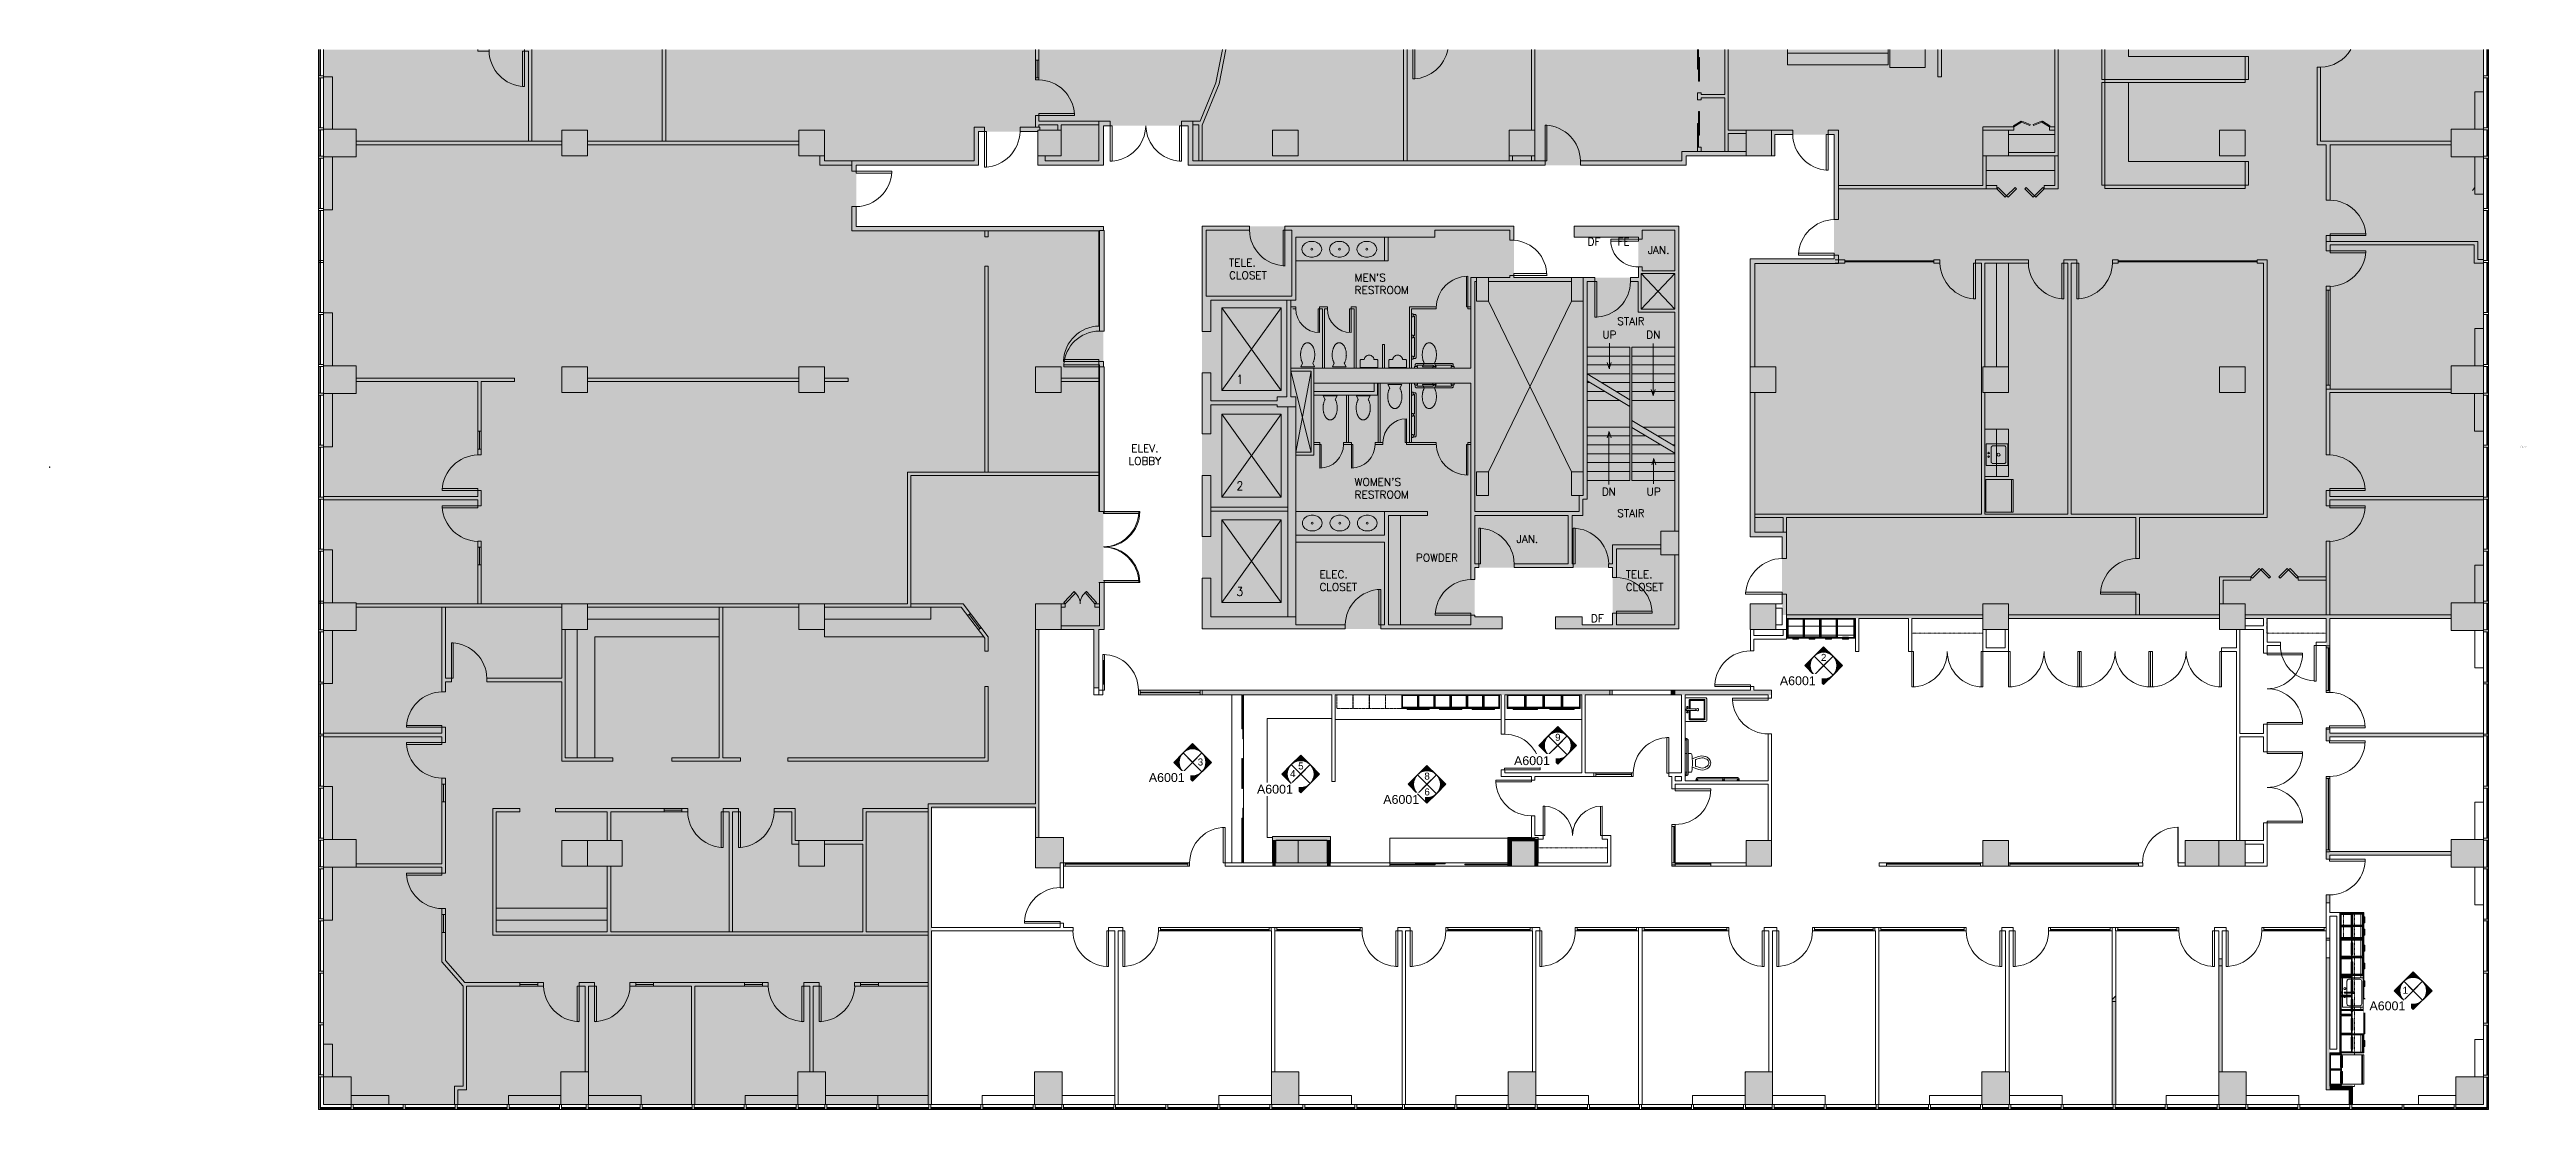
# Model space of a CAD drawing. Header units: inches. Extents: x 41 to 2552, y -541 to 533.
import ezdxf

# ---------------------------------------------------------------- set-up
doc = ezdxf.new("R2010")
doc.units = ezdxf.units.IN
doc.header["$MEASUREMENT"] = 0
for name, pattern in [('Center', [1.25, 0.25, -0.1875, 0.625, -0.1875]), ('Dash', [0.25, 0.125, -0.125]), ('Overhead', [0.15625, 0.09375, -0.0625])]:
    doc.linetypes.add(name, pattern=pattern)
for name, color, linetype, lineweight in [('A-ANNO-NOTE', 131, 'Continuous', 20), ('A-DETL-GENF', 92, 'Continuous', 9), ('A-DETL-MBND', 5, 'Continuous', 9), ('A-DOOR', 31, 'Continuous', 9), ('A-DOOR-FRAM', 31, 'Continuous', 9), ('A-DOOR-GLAZ', 31, 'Continuous', 9), ('A-GLAZ', 151, 'Continuous', 9), ('A-GLAZ-EXST', 7, 'Continuous', 9), ('A-WALL', 113, 'Continuous', 50), ('A-WALL-PATT', 111, 'Continuous', 13), ('Bb-col', 7, 'Continuous', 9), ('Bb-cor', 7, 'Continuous', 9), ('Bb-dmiz', 7, 'Continuous', 9), ('Bb-drs', 7, 'Continuous', 9), ('BB-Fill', 7, 'Continuous', 9), ('Bb-fix', 7, 'Continuous', 9), ('BB-Wall', 7, 'Continuous', 9), ('CAD background - for revit_dwg', 8, 'Continuous', 9), ('G-ANNO-SYMB', 111, 'Continuous', 9), ('G-ANNO-TEXT', 231, 'Continuous', 9), ('I-ANNO-TEXT-EXST', 7, 'Continuous', 9), ('I-WALL', 2, 'Continuous', 13), ('Mullion', 7, 'Continuous', 9), ('P-SANR-FIXT', 6, 'Continuous', 9), ('Q-CASE', 31, 'Continuous', 9), ('Q-CASE-HDLN', 31, 'Continuous', 9), ('Q-SPCQ', 91, 'Continuous', 9), ('Q-SPCQ-HDLN', 91, 'Continuous', 9)]:
    doc.layers.add(name, color=color, linetype=linetype, lineweight=lineweight)
doc.styles.add('Arial', font='arial.ttf', dxfattribs={"height": 0.09375})
doc.styles.add('Arial_1', font='arial.ttf', dxfattribs={"height": 9})
doc.styles.add('Arial_2', font='arial.ttf', dxfattribs={"height": 7.125})
doc.styles.add('ROMANS', font='romans__.ttf', dxfattribs={"height": 7.771445})
doc.styles.add('ROMANS_1', font='romans__.ttf', dxfattribs={"width": 0.85, "height": 9})
doc.styles.add('ROMANS_2', font='romans__.ttf', dxfattribs={"height": 6})

msp = doc.modelspace()

# ---------------------------------------------------------------- texts
at = {"layer": 'A-ANNO-NOTE', "lineweight": 9, "char_height": 0.0937, "width": 0.0872, "attachment_point": 2, "line_spacing_factor": 0.941778, "style": 'Arial'}
for s, insert in [('1', (41.5, 110.3)), ('2', (41.5, 109.9))]:
    msp.add_mtext(s, dxfattribs=dict(at, insert=insert))
at = {"layer": 'G-ANNO-SYMB', "char_height": 7.12, "width": 6.629, "attachment_point": 2, "line_spacing_factor": 0.941778, "style": 'Arial_2'}
for s, insert in [('2', (1839.3, -79.3)), ('9', (1569.9, -160.3)), ('5', (1309.5, -189.3)), ('8', (1437.4, -199.6))]:
    msp.add_mtext(s, dxfattribs=dict(at, insert=insert))
at = {"layer": 'G-ANNO-TEXT', "color": 7, "char_height": 0.0937, "attachment_point": 1, "style": 'Arial'}
for s, insert, width in [('•', (2544.9, 131.7), 0.303), ('•', (2544.9, 131.3), 0.303), ('•', (2544.9, 130.8), 0.303), ('•', (2544.9, 130.4), 0.303), ('•', (2544.9, 129.9), 0.303), ('•', (2544.9, 129.6), 0.303), ('RELOCATE ANY BASE BUILDING DEVICES AS REQUIRED TO ACCOMMODATE NEW ', (2545.2, 131.7), 6.489), ('CONSTRUCTION.', (2545.2, 131.6), 1.341), ('ALL TENANT WORK IS TO CONFORM TO ALL APPLICABLE REGIONAL AND LOCAL BUILDING CODES, ', (2545.2, 131.3), 7.796), ('INCLUDING ADA - SEE SHEET A0002 FOR CODE INFORMATION.', (2545.2, 131.1), 4.914), ('ALL MILLWORK ITEMS INCLUDING COUNTERTOPS, BASE CABINETS, AND WORK SURFACES ARE ', (2545.2, 130.8), 7.616), ('TO COMPLY WITH ADA REQUIREMENTS.', (2545.2, 130.7), 3.166), ('ALL PARTITIONS ARE TO BE TYPE 1, U.O.N.  REFER TO SHEET A0003 FOR PARTITION TYPE ', (2545.2, 130.4), 7.139), ('DETAILS.', (2545.2, 130.2), 0.71), ('ALL PARTITIONS ARE TO BE PARALLEL OR PERPENDICULAR TO EXTERIOR WALLS, U.O.N.', (2545.2, 129.9), 7.048), ('PROVIDE ADDITIONAL BRACING ABOVE ALL DOOR AND WINDOW LOCATIONS WHERE REQUIRED.', (2545.2, 129.6), 7.667), ('TEXT', (41.7, 110.3), 0.407), ('TEXT', (41.7, 109.9), 0.407)]:
    msp.add_mtext(s, dxfattribs=dict(at, insert=insert, width=width))

# ---------------------------------------------------------------- blocks, each defined once
blk = doc.blocks.new('Double-Flush - 72_ x 84_-1575726-New Construction - Partition Plan')
at = {"layer": 'A-DOOR', "color": 250, "lineweight": 20}
for p, q in [((-36, 38.4), (-34.3, 38.4)), ((-36, 2.4), (-36, 38.4)), ((-34.3, 2.4), (-34.3, 38.4)), ((34.2, 2.4), (34.2, 38.4)), ((36, 2.4), (36, 38.4)), ((-36, 2.4), (-34.3, 2.4)), ((36, 2.4), (34.2, 2.4))]:
    blk.add_line(p, q, dxfattribs=at)
at = {"layer": 'A-DOOR'}
for centre, start, end in [((-36, 2.4), 0, 90), ((36, 2.4), 90, 180)]:
    blk.add_arc(centre, 36, start, end, dxfattribs=at)
blk = doc.blocks.new('Single-Flush - 36_ x 96_-1571965-New Construction - Partition Plan')
at = {"layer": 'A-DOOR', "color": 250, "lineweight": 20}
for p, q in [((16.2, -2.4), (16.2, -38.5)), ((18, -2.4), (16.2, -2.4)), ((18, -2.4), (18, -38.5)), ((18, -38.5), (16.2, -38.5))]:
    blk.add_line(p, q, dxfattribs=at)
at = {"layer": 'A-DOOR'}
blk.add_arc((18, -2.4), 36.1, 180, 267.2188, dxfattribs=at)
blk = doc.blocks.new('Single-Flush - 36_ x 96_-1570086-New Construction - Partition Plan')
at = {"layer": 'A-DOOR', "color": 250, "lineweight": 20}
for p, q in [((16.2, -1.7), (16.2, -37.8)), ((18, -1.7), (16.2, -1.7)), ((18, -1.7), (18, -37.8)), ((18, -37.8), (16.2, -37.8))]:
    blk.add_line(p, q, dxfattribs=at)
at = {"layer": 'A-DOOR'}
blk.add_arc((18, -1.7), 36.1, 180, 267.2188, dxfattribs=at)
blk = doc.blocks.new('Single-Flush - With Sidelight - 36_ x 96_-1747744-New Construction - Partition Plan')
at = {"layer": 'A-DOOR', "color": 250, "lineweight": 20}
for p, q in [((-16, -1.7), (-18, -1.7)), ((-18, -1.7), (-18, -37.7)), ((-16, -37.7), (-16, -1.7)), ((-16, -37.7), (-18, -37.7))]:
    blk.add_line(p, q, dxfattribs=at)
at = {"layer": 'A-DOOR'}
blk.add_arc((-18, -1.7), 36, 270, 0, dxfattribs=at)
at = {"layer": 'A-DOOR-FRAM', "color": 250, "lineweight": 20}
blk.add_line((132.3, 1.8), (132.3, -1.7), dxfattribs=at)
at = {"layer": 'A-GLAZ', "color": 250, "lineweight": 20}
for p, q in [((20, -0.8), (20, -0.3)), ((20, -0.3), (130.3, -0.3)), ((130.3, -0.8), (20, -0.8)), ((130.3, -0.3), (130.3, -0.8))]:
    blk.add_line(p, q, dxfattribs=at)
blk = doc.blocks.new('Single-Flush - With Sidelight - 36_ x 96_-1747842-New Construction - Partition Plan')
at = {"layer": 'A-DOOR', "color": 250, "lineweight": 20}
for p, q in [((-16, 37.7), (-18, 37.7)), ((-18, 1.7), (-18, 37.7)), ((-16, 37.7), (-16, 1.7)), ((-16, 1.7), (-18, 1.7))]:
    blk.add_line(p, q, dxfattribs=at)
at = {"layer": 'A-DOOR'}
blk.add_arc((-18, 1.7), 36, 360, 90, dxfattribs=at)
at = {"layer": 'A-DOOR-FRAM', "color": 250, "lineweight": 20}
blk.add_line((106.4, -1.8), (106.4, 1.7), dxfattribs=at)
at = {"layer": 'A-GLAZ', "color": 250, "lineweight": 20}
for p, q in [((104.4, 0.7), (20, 0.7)), ((20, 0.7), (20, 0.2)), ((20, 0.2), (104.4, 0.2)), ((104.4, 0.2), (104.4, 0.7))]:
    blk.add_line(p, q, dxfattribs=at)
blk = doc.blocks.new('Single-Flush - With Sidelight - 36_ x 96_-1747933-New Construction - Partition Plan')
at = {"layer": 'A-DOOR', "color": 250, "lineweight": 20}
for p, q in [((-16, -1.7), (-18, -1.7)), ((-18, -1.7), (-18, -37.7)), ((-16, -37.7), (-16, -1.7)), ((-16, -37.7), (-18, -37.7))]:
    blk.add_line(p, q, dxfattribs=at)
at = {"layer": 'A-DOOR'}
blk.add_arc((-18, -1.7), 36, 270, 0, dxfattribs=at)
at = {"layer": 'A-DOOR-FRAM', "color": 250, "lineweight": 20}
blk.add_line((105.5, 1.8), (105.5, -1.7), dxfattribs=at)
at = {"layer": 'A-GLAZ', "color": 250, "lineweight": 20}
for p, q in [((20, -0.8), (20, -0.3)), ((20, -0.3), (103.5, -0.3)), ((103.5, -0.8), (20, -0.8)), ((103.5, -0.3), (103.5, -0.8))]:
    blk.add_line(p, q, dxfattribs=at)
blk = doc.blocks.new('Single-Flush - With Sidelight - 36_ x 96_-1747986-New Construction - Partition Plan')
at = {"layer": 'A-DOOR', "color": 250, "lineweight": 20}
for p, q in [((-16, -1.7), (-18, -1.7)), ((-18, -1.7), (-18, -37.7)), ((-16, -37.7), (-16, -1.7)), ((-16, -37.7), (-18, -37.7))]:
    blk.add_line(p, q, dxfattribs=at)
at = {"layer": 'A-DOOR'}
blk.add_arc((-18, -1.7), 36, 270, 0, dxfattribs=at)
at = {"layer": 'A-DOOR-FRAM', "color": 250, "lineweight": 20}
blk.add_line((82.1, 1.8), (82.1, -1.7), dxfattribs=at)
at = {"layer": 'A-GLAZ', "color": 250, "lineweight": 20}
for p, q in [((20, -0.8), (20, -0.3)), ((20, -0.3), (80.1, -0.3)), ((80.1, -0.8), (20, -0.8)), ((80.1, -0.3), (80.1, -0.8))]:
    blk.add_line(p, q, dxfattribs=at)
blk = doc.blocks.new('Single-Flush - With Sidelight - 36_ x 96_-1748048-New Construction - Partition Plan')
at = {"layer": 'A-DOOR', "color": 250, "lineweight": 20}
for p, q in [((-16, 37.7), (-18, 37.7)), ((-18, 1.7), (-18, 37.7)), ((-16, 37.7), (-16, 1.7)), ((-16, 1.7), (-18, 1.7))]:
    blk.add_line(p, q, dxfattribs=at)
at = {"layer": 'A-DOOR'}
blk.add_arc((-18, 1.7), 36, 360, 90, dxfattribs=at)
at = {"layer": 'A-DOOR-FRAM', "color": 250, "lineweight": 20}
blk.add_line((105.7, -1.8), (105.7, 1.7), dxfattribs=at)
at = {"layer": 'A-GLAZ', "color": 250, "lineweight": 20}
for p, q in [((103.7, 0.7), (20, 0.7)), ((20, 0.7), (20, 0.2)), ((20, 0.2), (103.7, 0.2)), ((103.7, 0.2), (103.7, 0.7))]:
    blk.add_line(p, q, dxfattribs=at)
blk = doc.blocks.new('Single-Flush - With Sidelight - 36_ x 96_-1748161-New Construction - Partition Plan')
at = {"layer": 'A-DOOR', "color": 250, "lineweight": 20}
for p, q in [((-16, 37.7), (-18, 37.7)), ((-18, 1.7), (-18, 37.7)), ((-16, 37.7), (-16, 1.7)), ((-16, 1.7), (-18, 1.7))]:
    blk.add_line(p, q, dxfattribs=at)
at = {"layer": 'A-DOOR'}
blk.add_arc((-18, 1.7), 36, 360, 90, dxfattribs=at)
at = {"layer": 'A-DOOR-FRAM', "color": 250, "lineweight": 20}
blk.add_line((106.5, -1.8), (106.5, 1.7), dxfattribs=at)
at = {"layer": 'A-GLAZ', "color": 250, "lineweight": 20}
for p, q in [((104.5, 0.7), (20, 0.7)), ((20, 0.7), (20, 0.2)), ((20, 0.2), (104.5, 0.2)), ((104.5, 0.2), (104.5, 0.7))]:
    blk.add_line(p, q, dxfattribs=at)
blk = doc.blocks.new('Single-Flush - With Sidelight - 36_ x 96_-1748606-New Construction - Partition Plan')
at = {"layer": 'A-DOOR', "color": 250, "lineweight": 20}
for p, q in [((-16, 37.7), (-18, 37.7)), ((-18, 1.7), (-18, 37.7)), ((-16, 37.7), (-16, 1.7)), ((-16, 1.7), (-18, 1.7))]:
    blk.add_line(p, q, dxfattribs=at)
at = {"layer": 'A-DOOR'}
blk.add_arc((-18, 1.7), 36, 360, 90, dxfattribs=at)
at = {"layer": 'A-DOOR-FRAM', "color": 250, "lineweight": 20}
blk.add_line((58.9, -1.8), (58.9, 1.7), dxfattribs=at)
at = {"layer": 'A-GLAZ', "color": 250, "lineweight": 20}
for p, q in [((56.9, 0.7), (20, 0.7)), ((20, 0.7), (20, 0.2)), ((20, 0.2), (56.9, 0.2)), ((56.9, 0.2), (56.9, 0.7))]:
    blk.add_line(p, q, dxfattribs=at)
blk = doc.blocks.new('Single-Flush - With Sidelight - 36_ x 96_-1748242-New Construction - Partition Plan')
at = {"layer": 'A-DOOR', "color": 250, "lineweight": 20}
for p, q in [((-16, -1.7), (-18, -1.7)), ((-18, -1.7), (-18, -37.7)), ((-16, -37.7), (-16, -1.7)), ((-16, -37.7), (-18, -37.7))]:
    blk.add_line(p, q, dxfattribs=at)
at = {"layer": 'A-DOOR'}
blk.add_arc((-18, -1.7), 36, 270, 0, dxfattribs=at)
at = {"layer": 'A-DOOR-FRAM', "color": 250, "lineweight": 20}
blk.add_line((82.5, 1.8), (82.5, -1.7), dxfattribs=at)
at = {"layer": 'A-GLAZ', "color": 250, "lineweight": 20}
for p, q in [((20, -0.8), (20, -0.3)), ((20, -0.3), (80.5, -0.3)), ((80.5, -0.8), (20, -0.8)), ((80.5, -0.3), (80.5, -0.8))]:
    blk.add_line(p, q, dxfattribs=at)
blk = doc.blocks.new('Single-Flush - With Sidelight - 36_ x 96_-1748356-New Construction - Partition Plan')
at = {"layer": 'A-DOOR', "color": 250, "lineweight": 20}
for p, q in [((-16, -1.7), (-18, -1.7)), ((-18, -1.7), (-18, -37.7)), ((-16, -37.7), (-16, -1.7)), ((-16, -37.7), (-18, -37.7))]:
    blk.add_line(p, q, dxfattribs=at)
at = {"layer": 'A-DOOR'}
blk.add_arc((-18, -1.7), 36, 270, 0, dxfattribs=at)
at = {"layer": 'A-DOOR-FRAM', "color": 250, "lineweight": 20}
blk.add_line((83.1, 1.8), (83.1, -1.7), dxfattribs=at)
at = {"layer": 'A-GLAZ', "color": 250, "lineweight": 20}
for p, q in [((20, -0.8), (20, -0.3)), ((20, -0.3), (81.1, -0.3)), ((81.1, -0.8), (20, -0.8)), ((81.1, -0.3), (81.1, -0.8))]:
    blk.add_line(p, q, dxfattribs=at)
blk = doc.blocks.new('Single-Flush - With Sidelight - 36_ x 96_-1748303-New Construction - Partition Plan')
at = {"layer": 'A-DOOR', "color": 250, "lineweight": 20}
for p, q in [((-16, 37.7), (-18, 37.7)), ((-18, 1.7), (-18, 37.7)), ((-16, 37.7), (-16, 1.7)), ((-16, 1.7), (-18, 1.7))]:
    blk.add_line(p, q, dxfattribs=at)
at = {"layer": 'A-DOOR'}
blk.add_arc((-18, 1.7), 36, 360, 90, dxfattribs=at)
at = {"layer": 'A-DOOR-FRAM', "color": 250, "lineweight": 20}
blk.add_line((82.1, -1.8), (82.1, 1.7), dxfattribs=at)
at = {"layer": 'A-GLAZ', "color": 250, "lineweight": 20}
for p, q in [((80.1, 0.7), (20, 0.7)), ((20, 0.7), (20, 0.2)), ((20, 0.2), (80.1, 0.2)), ((80.1, 0.2), (80.1, 0.7))]:
    blk.add_line(p, q, dxfattribs=at)
blk = doc.blocks.new('Counter Top _No Backsplash_1 - Standard Counter Top 2-1779365-New Construction - Partition Plan')
at = {"layer": 'Q-CASE', "lineweight": 13}
for p, q in [((-43.8, 0), (-47.3, 0)), ((-47.3, 0), (-47.3, -14.5)), ((-47.3, -14.5), (-47.3, -24)), ((-47.3, -24), (67.7, -24)), ((67.7, 0), (67.7, -12)), ((67.7, -12), (67.7, -14.5)), ((67.7, -14.5), (67.7, -24))]:
    blk.add_line(p, q, dxfattribs=at)
blk = doc.blocks.new('Upper Cabinet - Standard Upper Cabinet-1757630-New Construction - Partition Plan')
at = {"layer": 'Q-CASE', "lineweight": 13}
for p, q in [((-46.3, 0), (-47.3, 0)), ((-45.5, 0), (-46.3, 0)), ((-45.3, 0), (-45.5, 0)), ((-15, 0), (-15.3, 0)), ((-14.3, 0), (-15, 0)), ((128.8, 0), (-14.3, 0))]:
    blk.add_line(p, q, dxfattribs=at)
at = {"layer": 'Q-CASE', "linetype": 'Overhead'}
for p, q in [((-47.3, 0), (-47.3, -15)), ((128.8, -15), (128.8, 0)), ((-47.3, -15), (-45.3, -15)), ((-15.3, -15), (128.8, -15))]:
    blk.add_line(p, q, dxfattribs=at)
blk = doc.blocks.new('Counter Top _No Backsplash_ - Standard Counter Top-1791814-New Construction - Partition Plan')
at = {"layer": 'Q-CASE', "lineweight": 13}
for p in [(-46, -25), (73.7, 0)]:
    blk.add_line(p, (73.7, -25), dxfattribs=at)
blk = doc.blocks.new('Single-Glass - No Frame - 36_ x 96_-1746736-New Construction - Partition Plan')
at = {"layer": 'A-DOOR', "color": 250, "lineweight": 20}
for p, q in [((17.5, 1.7), (17.5, 37.8)), ((18, 37.8), (17.5, 37.8)), ((18, 1.7), (18, 37.8)), ((18, 1.7), (17.5, 1.7))]:
    blk.add_line(p, q, dxfattribs=at)
at = {"layer": 'A-DOOR'}
blk.add_arc((18, 1.7), 36.1, 90.7943, 180, dxfattribs=at)
blk = doc.blocks.new('Single-Flush - With Sidelight - 36_ x 96_-1748106-New Construction - Partition Plan')
at = {"layer": 'A-DOOR', "color": 250, "lineweight": 20}
for p, q in [((-16, -1.7), (-18, -1.7)), ((-18, -1.7), (-18, -37.7)), ((-16, -37.7), (-16, -1.7)), ((-16, -37.7), (-18, -37.7))]:
    blk.add_line(p, q, dxfattribs=at)
at = {"layer": 'A-DOOR'}
blk.add_arc((-18, -1.7), 36, 270, 0, dxfattribs=at)
at = {"layer": 'A-DOOR-FRAM', "color": 250, "lineweight": 20}
blk.add_line((81.4, 1.8), (81.4, -1.7), dxfattribs=at)
at = {"layer": 'A-GLAZ', "color": 250, "lineweight": 20}
for p, q in [((20, -0.8), (20, -0.3)), ((20, -0.3), (79.4, -0.3)), ((79.4, -0.8), (20, -0.8)), ((79.4, -0.3), (79.4, -0.8))]:
    blk.add_line(p, q, dxfattribs=at)
blk = doc.blocks.new('Single-Flush - With Sidelight - 36_ x 96_-1748717-New Construction - Partition Plan')
at = {"layer": 'A-DOOR', "color": 250, "lineweight": 20}
for p, q in [((-16, -1.7), (-18, -1.7)), ((-18, -1.7), (-18, -37.7)), ((-16, -37.7), (-16, -1.7)), ((-16, -37.7), (-18, -37.7))]:
    blk.add_line(p, q, dxfattribs=at)
at = {"layer": 'A-DOOR'}
blk.add_arc((-18, -1.7), 36, 270, 0, dxfattribs=at)
at = {"layer": 'A-DOOR-FRAM', "color": 250, "lineweight": 20}
blk.add_line((65.3, 1.8), (65.3, -1.7), dxfattribs=at)
at = {"layer": 'A-GLAZ', "color": 250, "lineweight": 20}
for p, q in [((20, -0.8), (20, -0.3)), ((20, -0.3), (63.3, -0.3)), ((63.3, -0.8), (20, -0.8)), ((63.3, -0.3), (63.3, -0.8))]:
    blk.add_line(p, q, dxfattribs=at)
blk = doc.blocks.new('Double-Flush - 72_ x 84_-1651087-New Construction - Partition Plan')
at = {"layer": 'A-DOOR', "color": 250, "lineweight": 20}
for p, q in [((-36, 37.8), (-34.3, 37.8)), ((-36, 1.8), (-36, 37.8)), ((-34.3, 1.8), (-34.3, 37.8)), ((34.2, 1.8), (34.2, 37.7)), ((36, 1.8), (36, 37.8)), ((-36, 1.8), (-34.3, 1.8)), ((36, 1.8), (34.2, 1.8))]:
    blk.add_line(p, q, dxfattribs=at)
at = {"layer": 'A-DOOR'}
for centre, start, end in [((-36, 1.8), 0, 90), ((36, 1.8), 90, 180)]:
    blk.add_arc(centre, 36, start, end, dxfattribs=at)
blk = doc.blocks.new('Single-Flush - 36_ x 96_-1570144-New Construction - Partition Plan')
at = {"layer": 'A-DOOR', "color": 250, "lineweight": 20}
for p, q in [((16.2, 1.7), (16.2, 37.8)), ((18, 37.8), (16.2, 37.8)), ((18, 1.7), (18, 37.8)), ((18, 1.7), (16.2, 1.7))]:
    blk.add_line(p, q, dxfattribs=at)
at = {"layer": 'A-DOOR'}
blk.add_arc((18, 1.7), 36.1, 92.7812, 180, dxfattribs=at)
blk = doc.blocks.new('Counter Top _No Backsplash_ - Standard Counter Top-1781247-New Construction - Partition Plan')
at = {"layer": 'Q-CASE', "lineweight": 13}
blk.add_line((-47.3, 25), (121, 25), dxfattribs=at)
blk = doc.blocks.new('Toilet - Floor-Mounted - 2D - ADA-991295-New Construction - Partition Plan')
at = {"layer": 'P-SANR-FIXT', "lineweight": 13}
for p, q in [((-9.5, 0), (-9.5, -1.9)), ((-9.5, -3.1), (-9.5, -6)), ((-6.6, -13.9), (-4.3, -7.4)), ((-3.4, -10.9), (-4.7, -14.5)), ((3, -10.6), (-3, -10.6)), ((4.7, -14.5), (3.4, -10.9)), ((6.6, -13.8), (4.3, -7.4)), ((9.5, -1.9), (9.5, 0)), ((9.5, -6), (9.5, -3.1))]:
    blk.add_line(p, q, dxfattribs=at)
for centre, radius, start, end in [((-8.5, -6), 1, 180, 263.316), ((0, 66.5), 74, 263.316, 276.684), ((2.8, -17.2), 10, 160.6685, 203.3287), ((6.5, -15.6), 14, 203.3287, 212.3538), ((4, -16.7), 11.3, 214.6359, 221.2014), ((2.8, -17.2), 8, 160.6685, 203.3287), ((6.5, -15.6), 12, 203.3287, 212.1619), ((0, -20.1), 6, 221.2014, 318.7986), ((4, -16.7), 9.29, 214.879, 221.2014), ((-3, -11.1), 0.5, 90, 160.6685), ((0, -20.1), 4, 221.2014, 318.7986), ((3, -11.1), 0.5, 19.3315, 90), ((-4, -16.7), 9.29, 318.7986, 325.0594), ((-5.9, -16.1), 11.2, 328.4728, 342.1371), ((-4, -16.7), 11.3, 318.7986, 325.3641), ((-2.9, -17.1), 8, 342.1371, 19.3315), ((-5.9, -16.1), 13.2, 328.2162, 342.1371), ((-2.9, -17.1), 10, 342.1371, 19.3315), ((8.5, -6), 1, 276.684, 360)]:
    blk.add_arc(centre, radius, start, end, dxfattribs=at)
blk = doc.blocks.new('Sink-Single - 2D - Default-492951-New Construction - Partition Plan')
at = {"layer": 'P-SANR-FIXT', "lineweight": 13}
for p, q in [((-12, 2.5), (-12, 22.5)), ((11, 1.5), (-11, 1.5)), ((-10.2, 4), (-10.2, 18.5)), ((-9.5, 19.2), (-0.8, 19.2)), ((9.5, 3.3), (-9.5, 3.3)), ((-0.8, 18.4), (-9.4, 18.4)), ((-9.4, 18.4), (-9.4, 4.1)), ((-9.4, 4.1), (9.4, 4.1)), ((-0.8, 12.7), (-0.8, 22.3)), ((-0.8, 22.3), (0.7, 22.3)), ((0.7, 12.7), (-0.8, 12.7)), ((0.7, 22.3), (0.7, 12.7)), ((0.7, 19.2), (9.5, 19.2)), ((9.4, 18.4), (0.7, 18.4)), ((9.4, 4.1), (9.4, 18.4)), ((10.3, 18.5), (10.3, 4)), ((12, 22.5), (12, 2.5))]:
    blk.add_line(p, q, dxfattribs=at)
for centre, radius, start, end in [((-11, 22.5), 1, 90, 180), ((-11, 2.5), 1, 180, 270), ((-9.5, 18.5), 0.75, 90, 180), ((-9.5, 4), 0.75, 180, 270), ((-2.5, 21.2), 0.75, 0, 180), ((-2.5, 21.2), 0.75, 180, 0), ((0, 11), 1.25, 0, 180), ((0, 11), 1.25, 180, 0), ((2.5, 21.2), 0.75, 0, 180), ((2.5, 21.2), 0.75, 180, 0), ((9.5, 18.5), 0.75, 0, 90), ((9.5, 4), 0.75, 270, 0), ((11, 22.5), 1, 0, 90), ((11, 2.5), 1, 270, 360)]:
    blk.add_arc(centre, radius, start, end, dxfattribs=at)
blk = doc.blocks.new('Double-Flush - 60_ x 84_-1573929-New Construction - Partition Plan')
at = {"layer": 'A-DOOR', "color": 250, "lineweight": 20}
for p, q in [((-30, 31.8), (-28.3, 31.8)), ((-30, 1.8), (-30, 31.8)), ((-28.3, 1.8), (-28.3, 31.8)), ((28.2, 1.8), (28.2, 31.7)), ((30, 1.8), (30, 31.8)), ((-30, 1.8), (-28.3, 1.8)), ((30, 1.8), (28.2, 1.8))]:
    blk.add_line(p, q, dxfattribs=at)
at = {"layer": 'A-DOOR'}
for centre, start, end in [((-30, 1.8), 0, 90), ((30, 1.8), 90, 180)]:
    blk.add_arc(centre, 30, start, end, dxfattribs=at)
blk = doc.blocks.new('Counter Top _No Backsplash_ - Standard Counter Top-1780758-New Construction - Partition Plan')
at = {"layer": 'Q-CASE', "lineweight": 13}
blk.add_line((-47.3, 25), (30.9, 25), dxfattribs=at)
blk = doc.blocks.new('Single-Flush - With Sidelight - 36_ x 96_-1745172-New Construction - Partition Plan')
at = {"layer": 'A-DOOR', "color": 250, "lineweight": 20}
for p, q in [((-16, -1.75), (-18, -1.75)), ((-18, -1.75), (-18, -37.75)), ((-16, -37.75), (-16, -1.75)), ((-16, -37.75), (-18, -37.75))]:
    blk.add_line(p, q, dxfattribs=at)
at = {"layer": 'A-DOOR'}
blk.add_arc((-18, -1.75), 36, 270, 0, dxfattribs=at)
at = {"layer": 'A-DOOR-FRAM', "color": 250, "lineweight": 20}
blk.add_line((58, 1.75), (58, -1.75), dxfattribs=at)
at = {"layer": 'A-GLAZ', "color": 250, "lineweight": 20}
for p, q in [((20, -0.75), (20, -0.25)), ((20, -0.25), (56, -0.25)), ((56, -0.75), (20, -0.75)), ((56, -0.25), (56, -0.75))]:
    blk.add_line(p, q, dxfattribs=at)
blk = doc.blocks.new('ADA - toilet_3-piece_grab_bars - 17_ Seat Height-1660370-New Construction - Partition Plan')
at = {"layer": 'Q-SPCQ'}
for p, q in [((30.8, 54.7), (30.8, 14.7)), ((32.1, 41.4), (32.1, 54.7)), ((33.2, 56.4), (32.4, 56.4)), ((32.4, 55.1), (33.2, 55.1)), ((33.9, 56.7), (33.2, 56.7)), ((33.2, 54.7), (33.2, 56.7)), ((33.2, 54.7), (33.9, 54.7)), ((32.1, 14.7), (32.1, 40.1)), ((33.2, 41.4), (32.4, 41.4)), ((33.2, 41.4), (32.4, 41.4)), ((32.4, 40.1), (33.2, 40.1)), ((32.4, 40.1), (33.2, 40.1)), ((33.9, 41.7), (33.2, 41.7)), ((33.2, 39.7), (33.2, 41.7)), ((33.2, 39.7), (33.9, 39.7)), ((33.9, 41.7), (33.9, 39.7)), ((-9.1, 2.5), (-9.1, 1.8)), ((-9.1, 2.5), (-7.1, 2.5)), ((-8.7, 3.2), (-8.7, 2.5)), ((-7.4, 2.5), (-7.4, 3.2)), ((26.9, 4.9), (-7.1, 4.9)), ((-7.1, 3.6), (26.9, 3.6)), ((-7.1, 1.8), (-7.1, 2.5)), ((26.9, 2.5), (26.9, 1.8)), ((26.9, 2.5), (28.9, 2.5)), ((27.3, 3.2), (27.3, 2.5)), ((28.6, 2.5), (28.6, 3.2)), ((28.9, 1.8), (28.9, 2.5)), ((33.2, 14.4), (32.4, 14.4)), ((32.4, 13.1), (33.2, 13.1)), ((33.9, 14.7), (33.2, 14.7)), ((33.2, 12.7), (33.2, 14.7)), ((33.2, 12.7), (33.9, 12.7))]:
    blk.add_line(p, q, dxfattribs=at)
at = {"layer": 'Q-SPCQ', "flags": 128}
for points in [[(32.4, 56.4), (32.4, 56.4), (32.3, 56.4), (32.2, 56.4), (32.2, 56.4), (32.1, 56.3), (32.1, 56.3), (32, 56.3), (31.9, 56.3), (31.9, 56.3), (31.8, 56.2), (31.7, 56.2), (31.7, 56.2), (31.6, 56.2), (31.6, 56.1), (31.5, 56.1), (31.5, 56.1), (31.4, 56), (31.4, 56), (31.3, 55.9), (31.3, 55.9), (31.2, 55.8), (31.2, 55.8), (31.1, 55.7), (31.1, 55.7), (31.1, 55.6), (31, 55.6), (31, 55.5), (31, 55.5), (31, 55.4), (30.9, 55.3), (30.9, 55.3), (30.9, 55.2), (30.9, 55.2), (30.9, 55.1), (30.8, 55), (30.8, 55), (30.8, 54.9), (30.8, 54.8), (30.8, 54.8), (30.8, 54.7)], [(32.1, 54.7), (32.1, 54.8), (32.1, 54.8), (32.1, 54.8), (32.1, 54.8), (32.1, 54.8), (32.1, 54.8), (32.1, 54.9), (32.1, 54.9), (32.1, 54.9), (32.1, 54.9), (32.1, 54.9), (32.1, 54.9), (32.1, 54.9), (32.1, 54.9), (32.1, 55), (32.1, 55), (32.1, 55), (32.2, 55), (32.2, 55), (32.2, 55), (32.2, 55), (32.2, 55), (32.2, 55), (32.2, 55.1), (32.2, 55.1), (32.3, 55.1), (32.3, 55.1), (32.3, 55.1), (32.3, 55.1), (32.3, 55.1), (32.3, 55.1), (32.3, 55.1), (32.3, 55.1), (32.4, 55.1), (32.4, 55.1), (32.4, 55.1), (32.4, 55.1), (32.4, 55.1), (32.4, 55.1), (32.4, 55.1)], [(30.8, 40.9), (30.8, 40.9), (30.8, 40.9), (30.8, 40.9), (30.9, 41), (30.9, 41), (30.9, 41), (30.9, 41), (30.9, 41.1), (30.9, 41.1), (30.9, 41.1), (30.9, 41.1), (31, 41.1), (31, 41.2), (31, 41.2), (31, 41.2), (31, 41.2), (31, 41.2), (31.1, 41.2), (31.1, 41.3), (31.1, 41.3), (31.1, 41.3), (31.1, 41.3), (31.2, 41.3), (31.2, 41.3), (31.2, 41.3), (31.2, 41.3), (31.3, 41.3), (31.3, 41.4), (31.3, 41.4), (31.3, 41.4), (31.4, 41.4), (31.4, 41.4), (31.4, 41.4), (31.4, 41.4), (31.4, 41.4)], [(31.4, 40.1), (31.4, 40.1), (31.4, 40.1), (31.4, 40.1), (31.3, 40.1), (31.3, 40.1), (31.3, 40.1), (31.3, 40.1), (31.2, 40.2), (31.2, 40.2), (31.2, 40.2), (31.2, 40.2), (31.2, 40.2), (31.1, 40.2), (31.1, 40.2), (31.1, 40.2), (31.1, 40.2), (31, 40.3), (31, 40.3), (31, 40.3), (31, 40.3), (31, 40.3), (31, 40.4), (30.9, 40.4), (30.9, 40.4), (30.9, 40.4), (30.9, 40.4), (30.9, 40.5), (30.9, 40.5), (30.9, 40.5), (30.9, 40.5), (30.8, 40.5), (30.8, 40.6), (30.8, 40.6), (30.8, 40.6), (30.8, 40.6)], [(31.4, 41.4), (31.4, 41.4), (31.4, 41.4), (31.4, 41.4), (31.5, 41.4), (31.5, 41.4)], [(32.4, 41.4), (32.4, 41.4), (32.4, 41.4), (32.3, 41.4), (32.3, 41.4), (32.2, 41.4), (32.2, 41.4), (32.2, 41.4), (32.1, 41.4), (32.1, 41.4), (32.1, 41.4), (32, 41.4), (32, 41.4), (31.9, 41.4), (31.9, 41.4), (31.9, 41.4), (31.8, 41.4), (31.8, 41.4), (31.8, 41.4), (31.8, 41.4), (31.7, 41.4), (31.7, 41.4), (31.7, 41.4), (31.6, 41.4), (31.6, 41.4), (31.6, 41.4), (31.6, 41.4), (31.6, 41.4), (31.5, 41.4), (31.5, 41.4), (31.5, 41.4), (31.5, 41.4), (31.5, 41.4), (31.5, 41.4), (31.5, 41.4), (31.5, 41.4), (31.4, 41.4), (31.4, 41.4), (31.4, 41.4), (31.4, 41.4)], [(31.5, 40.1), (31.5, 40.1), (31.4, 40.1), (31.4, 40.1), (31.4, 40.1), (31.4, 40.1)], [(31.4, 40.1), (31.4, 40.1), (31.4, 40.1), (31.4, 40.1), (31.5, 40.1), (31.5, 40.1), (31.5, 40.1), (31.5, 40.1), (31.5, 40.1), (31.5, 40.1), (31.5, 40.1), (31.5, 40.1), (31.6, 40.1), (31.6, 40.1), (31.6, 40.1), (31.6, 40.1), (31.6, 40.1), (31.7, 40.1), (31.7, 40.1), (31.7, 40.1), (31.7, 40.1), (31.8, 40.1), (31.8, 40.1), (31.8, 40.1), (31.9, 40.1), (31.9, 40.1), (31.9, 40.1), (32, 40.1), (32, 40.1), (32, 40.1), (32.1, 40.1), (32.1, 40.1), (32.2, 40.1), (32.2, 40.1), (32.2, 40.1), (32.3, 40.1), (32.3, 40.1), (32.4, 40.1), (32.4, 40.1), (32.4, 40.1), (32.4, 40.1)], [(31.7, 41.4), (31.7, 41.4), (31.7, 41.4), (31.8, 41.4), (31.8, 41.4), (31.8, 41.4), (31.9, 41.4), (31.9, 41.4), (31.9, 41.4), (32, 41.4), (32, 41.4), (32, 41.4), (32.1, 41.4), (32.1, 41.4), (32.2, 41.4), (32.2, 41.4), (32.2, 41.4), (32.3, 41.4), (32.3, 41.4), (32.4, 41.4), (32.4, 41.4), (32.4, 41.4), (32.4, 41.4)], [(32.4, 40.1), (32.4, 40.1), (32.4, 40.1), (32.3, 40.1), (32.3, 40.1), (32.2, 40.1), (32.2, 40.1), (32.2, 40.1), (32.1, 40.1), (32.1, 40.1), (32.1, 40.1), (32, 40.1), (32, 40.1), (31.9, 40.1), (31.9, 40.1), (31.9, 40.1), (31.8, 40.1), (31.8, 40.1), (31.8, 40.1), (31.8, 40.1), (31.7, 40.1), (31.7, 40.1), (31.7, 40.1)], [(-7.1, 4.9), (-7.1, 4.9), (-7.2, 4.9), (-7.3, 4.9), (-7.3, 4.9), (-7.4, 4.8), (-7.4, 4.8), (-7.5, 4.8), (-7.6, 4.8), (-7.6, 4.8), (-7.7, 4.7), (-7.8, 4.7), (-7.8, 4.7), (-7.9, 4.7), (-7.9, 4.6), (-8, 4.6), (-8, 4.6), (-8.1, 4.5), (-8.1, 4.5), (-8.2, 4.4), (-8.2, 4.4), (-8.3, 4.3), (-8.3, 4.3), (-8.4, 4.2), (-8.4, 4.2), (-8.4, 4.1), (-8.5, 4.1), (-8.5, 4), (-8.5, 4), (-8.5, 3.9), (-8.6, 3.8), (-8.6, 3.8), (-8.6, 3.7), (-8.6, 3.7), (-8.6, 3.6), (-8.7, 3.5), (-8.7, 3.5), (-8.7, 3.4), (-8.7, 3.3), (-8.7, 3.3), (-8.7, 3.2)], [(-7.4, 3.2), (-7.4, 3.3), (-7.4, 3.3), (-7.4, 3.3), (-7.4, 3.3), (-7.4, 3.3), (-7.4, 3.3), (-7.4, 3.4), (-7.4, 3.4), (-7.4, 3.4), (-7.4, 3.4), (-7.4, 3.4), (-7.4, 3.4), (-7.4, 3.4), (-7.4, 3.4), (-7.4, 3.5), (-7.4, 3.5), (-7.4, 3.5), (-7.3, 3.5), (-7.3, 3.5), (-7.3, 3.5), (-7.3, 3.5), (-7.3, 3.5), (-7.3, 3.5), (-7.3, 3.6), (-7.3, 3.6), (-7.2, 3.6), (-7.2, 3.6), (-7.2, 3.6), (-7.2, 3.6), (-7.2, 3.6), (-7.2, 3.6), (-7.2, 3.6), (-7.2, 3.6), (-7.1, 3.6), (-7.1, 3.6), (-7.1, 3.6), (-7.1, 3.6), (-7.1, 3.6), (-7.1, 3.6), (-7.1, 3.6)], [(28.6, 3.2), (28.6, 3.3), (28.6, 3.4), (28.6, 3.4), (28.5, 3.5), (28.5, 3.6), (28.5, 3.6), (28.5, 3.7), (28.5, 3.8), (28.5, 3.8), (28.4, 3.9), (28.4, 3.9), (28.4, 4), (28.4, 4.1), (28.3, 4.1), (28.3, 4.2), (28.2, 4.2), (28.2, 4.3), (28.2, 4.3), (28.1, 4.4), (28.1, 4.4), (28, 4.5), (28, 4.5), (27.9, 4.5), (27.9, 4.6), (27.8, 4.6), (27.8, 4.7), (27.7, 4.7), (27.6, 4.7), (27.6, 4.7), (27.5, 4.8), (27.5, 4.8), (27.4, 4.8), (27.3, 4.8), (27.3, 4.8), (27.2, 4.9), (27.2, 4.9), (27.1, 4.9), (27, 4.9), (27, 4.9), (26.9, 4.9)], [(26.9, 3.6), (27, 3.6), (27, 3.6), (27, 3.6), (27, 3.6), (27, 3.6), (27, 3.6), (27, 3.6), (27.1, 3.6), (27.1, 3.6), (27.1, 3.6), (27.1, 3.6), (27.1, 3.6), (27.1, 3.6), (27.1, 3.6), (27.2, 3.6), (27.2, 3.6), (27.2, 3.5), (27.2, 3.5), (27.2, 3.5), (27.2, 3.5), (27.2, 3.5), (27.2, 3.5), (27.2, 3.5), (27.2, 3.5), (27.3, 3.5), (27.3, 3.4), (27.3, 3.4), (27.3, 3.4), (27.3, 3.4), (27.3, 3.4), (27.3, 3.4), (27.3, 3.4), (27.3, 3.3), (27.3, 3.3), (27.3, 3.3), (27.3, 3.3), (27.3, 3.3), (27.3, 3.3), (27.3, 3.3), (27.3, 3.2)], [(30.8, 14.7), (30.8, 14.7), (30.8, 14.6), (30.8, 14.6), (30.8, 14.5), (30.8, 14.4), (30.9, 14.4), (30.9, 14.3), (30.9, 14.2), (30.9, 14.2), (30.9, 14.1), (31, 14.1), (31, 14), (31, 13.9), (31.1, 13.9), (31.1, 13.8), (31.1, 13.8), (31.2, 13.7), (31.2, 13.7), (31.3, 13.6), (31.3, 13.6), (31.4, 13.5), (31.4, 13.5), (31.5, 13.5), (31.5, 13.4), (31.6, 13.4), (31.6, 13.3), (31.7, 13.3), (31.7, 13.3), (31.8, 13.3), (31.9, 13.2), (31.9, 13.2), (32, 13.2), (32, 13.2), (32.1, 13.2), (32.2, 13.1), (32.2, 13.1), (32.3, 13.1), (32.4, 13.1), (32.4, 13.1), (32.4, 13.1)], [(32.4, 14.4), (32.4, 14.4), (32.4, 14.4), (32.4, 14.4), (32.4, 14.4), (32.4, 14.4), (32.4, 14.4), (32.3, 14.4), (32.3, 14.4), (32.3, 14.4), (32.3, 14.4), (32.3, 14.4), (32.3, 14.4), (32.3, 14.4), (32.2, 14.4), (32.2, 14.4), (32.2, 14.4), (32.2, 14.5), (32.2, 14.5), (32.2, 14.5), (32.2, 14.5), (32.2, 14.5), (32.2, 14.5), (32.1, 14.5), (32.1, 14.5), (32.1, 14.5), (32.1, 14.6), (32.1, 14.6), (32.1, 14.6), (32.1, 14.6), (32.1, 14.6), (32.1, 14.6), (32.1, 14.6), (32.1, 14.7), (32.1, 14.7), (32.1, 14.7), (32.1, 14.7), (32.1, 14.7), (32.1, 14.7), (32.1, 14.7), (32.1, 14.7)]]:
    blk.add_lwpolyline(points, dxfattribs=at)
blk = doc.blocks.new('Single-Flush - With Sidelight - 36_ x 96_-1748850-New Construction - Partition Plan')
at = {"layer": 'A-DOOR', "color": 250, "lineweight": 20}
for p, q in [((-16, -1.7), (-18, -1.7)), ((-18, -1.7), (-18, -37.7)), ((-16, -37.7), (-16, -1.7)), ((-16, -37.7), (-18, -37.7))]:
    blk.add_line(p, q, dxfattribs=at)
at = {"layer": 'A-DOOR'}
blk.add_arc((-18, -1.7), 36, 270, 0, dxfattribs=at)
at = {"layer": 'A-DOOR-FRAM', "color": 250, "lineweight": 20}
blk.add_line((146, 1.8), (146, -1.7), dxfattribs=at)
at = {"layer": 'A-GLAZ', "color": 250, "lineweight": 20}
for p, q in [((20, -0.8), (20, -0.3)), ((20, -0.3), (144, -0.3)), ((144, -0.8), (20, -0.8)), ((144, -0.3), (144, -0.8))]:
    blk.add_line(p, q, dxfattribs=at)
blk = doc.blocks.new('Casework 1 - Casework 1-1694464-New Construction - Partition Plan')
at = {"layer": 'Q-CASE', "lineweight": 13}
for p, q in [((-161, -291), (-161, -120.8)), ((-125, -144.8), (-59.7, -144.8)), ((-125, -144.8), (-125, -265.5)), ((-125, -265.5), (-120, -265.5))]:
    blk.add_line(p, q, dxfattribs=at)
blk = doc.blocks.new('Upper Cabinet - Standard Upper Cabinet-1745135-New Construction - Partition Plan')
at = {"layer": 'Q-CASE', "lineweight": 13}
blk.add_line((22.9, 0), (-47.3, 0), dxfattribs=at)
at = {"layer": 'Q-CASE', "linetype": 'Overhead'}
for p, q in [((-47.3, 0), (-47.3, -15)), ((22.9, -15), (22.9, 0)), ((-47.3, -15), (22.9, -15))]:
    blk.add_line(p, q, dxfattribs=at)
blk = doc.blocks.new('Fixed Glass - Adjustable Sill - Instance-1745449-New Construction - Partition Plan')
at = {"layer": 'A-GLAZ', "color": 250, "lineweight": 20}
for p, q in [((-19.5, 1.75), (-18.75, 1.75)), ((16.5, 1.75), (15.75, 1.75)), ((16.5, -0.25), (-19.5, -0.25)), ((-19.5, -0.25), (-19.5, -0.75)), ((-19.5, -0.75), (16.5, -0.75)), ((16.5, -0.75), (16.5, -0.25))]:
    blk.add_line(p, q, dxfattribs=at)
blk = doc.blocks.new('Counter Top _No Backsplash_ - Standard Counter Top-1764996-New Construction - Partition Plan')
at = {"layer": 'Q-CASE', "lineweight": 13}
for p, q in [((-47.3, 8), (-47.3, 20)), ((-47.3, 20), (22.7, 20)), ((-47.3, 0), (-47.3, 8)), ((22.7, 0), (-47.3, 0)), ((22.7, 11.2), (22.7, 20)), ((22.7, 8), (22.7, 11.2)), ((22.7, 0), (22.7, 8))]:
    blk.add_line(p, q, dxfattribs=at)
blk = doc.blocks.new('Fixed Glass - Adjustable Sill - Instance-1746209-New Construction - Partition Plan')
at = {"layer": 'A-GLAZ', "color": 250, "lineweight": 20}
for p, q in [((-66.6, 1.7), (-65.9, 1.7)), ((63.6, 1.7), (62.9, 1.7)), ((63.6, -0.3), (-66.6, -0.3)), ((-66.6, -0.3), (-66.6, -0.8)), ((-66.6, -0.8), (63.6, -0.8)), ((63.6, -0.8), (63.6, -0.3))]:
    blk.add_line(p, q, dxfattribs=at)
blk = doc.blocks.new('Fixed Glass - Adjustable Sill - Instance-1746265-New Construction - Partition Plan')
at = {"layer": 'A-GLAZ', "color": 250, "lineweight": 20}
for p, q in [((-49.1, 1.7), (-48.3, 1.7)), ((46.1, 1.7), (45.3, 1.7)), ((46.1, -0.3), (-49.1, -0.3)), ((-49.1, -0.3), (-49.1, -0.8)), ((-49.1, -0.8), (46.1, -0.8)), ((46.1, -0.8), (46.1, -0.3))]:
    blk.add_line(p, q, dxfattribs=at)
blk = doc.blocks.new('Upper Cabinet - Standard Upper Cabinet-1746431-New Construction - Partition Plan')
at = {"layer": 'Q-CASE', "lineweight": 13}
blk.add_line((12.7, 0), (-47.3, 0), dxfattribs=at)
at = {"layer": 'Q-CASE', "linetype": 'Overhead'}
for p, q in [((-47.3, 0), (-47.3, -15)), ((12.7, -15), (12.7, 0)), ((-47.3, -15), (12.7, -15))]:
    blk.add_line(p, q, dxfattribs=at)
blk = doc.blocks.new('Upper Cabinet - Standard Upper Cabinet-1746553-New Construction - Partition Plan')
at = {"layer": 'Q-CASE', "lineweight": 13}
blk.add_line((24.7, 0), (-47.3, 0), dxfattribs=at)
at = {"layer": 'Q-CASE', "linetype": 'Overhead'}
for p, q in [((-47.3, 0), (-47.3, -15)), ((24.7, -15), (24.7, 0)), ((-47.3, -15), (24.7, -15))]:
    blk.add_line(p, q, dxfattribs=at)
blk = doc.blocks.new('Single-Flush - With Full Vision Kit _ Sidelight - 36_ x 84_-1747328-New Construction - Partition Plan')
at = {"layer": 'A-DOOR'}
for p, q in [((-18, 38.4), (-16.3, 38.4)), ((-18, 2.4), (-18, 38.4)), ((-16.3, 38.4), (-16.3, 2.4)), ((-16.3, 2.4), (-18, 2.4))]:
    blk.add_line(p, q, dxfattribs=at)
at = {"layer": 'A-DOOR', "color": 250, "lineweight": 20}
for p, q in [((-18, 32.4), (-16.3, 32.4)), ((-18, 8.4), (-16.3, 8.4))]:
    blk.add_line(p, q, dxfattribs=at)
at = {"layer": 'A-DOOR'}
blk.add_arc((-18, 2.4), 36, 360, 90, dxfattribs=at)
at = {"layer": 'A-DOOR-FRAM', "color": 250, "lineweight": 20}
blk.add_line((82.6, 2.4), (82.6, -2.4), dxfattribs=at)
at = {"layer": 'A-DOOR-GLAZ', "color": 250, "lineweight": 20}
blk.add_line((-17.1, 32.4), (-17.1, 8.4), dxfattribs=at)
at = {"layer": 'A-GLAZ', "color": 250, "lineweight": 20}
for p, q in [((80.6, 0.1), (20, 0.1)), ((20, 0.1), (20, -0.4)), ((80.6, -0.4), (80.6, 0.1)), ((20, -0.4), (80.6, -0.4))]:
    blk.add_line(p, q, dxfattribs=at)
blk = doc.blocks.new('Single-Flush - With Sidelight - 36_ x 96_-1748463-New Construction - Partition Plan')
at = {"layer": 'A-DOOR', "color": 250, "lineweight": 20}
for p, q in [((-16, 37.7), (-18, 37.7)), ((-18, 1.7), (-18, 37.7)), ((-16, 37.7), (-16, 1.7)), ((-16, 1.7), (-18, 1.7))]:
    blk.add_line(p, q, dxfattribs=at)
at = {"layer": 'A-DOOR'}
blk.add_arc((-18, 1.7), 36, 360, 90, dxfattribs=at)
at = {"layer": 'A-DOOR-FRAM', "color": 250, "lineweight": 20}
blk.add_line((94.3, -1.8), (94.3, 1.7), dxfattribs=at)
at = {"layer": 'A-GLAZ', "color": 250, "lineweight": 20}
for p, q in [((92.3, 0.7), (20, 0.7)), ((20, 0.7), (20, 0.2)), ((20, 0.2), (92.3, 0.2)), ((92.3, 0.2), (92.3, 0.7))]:
    blk.add_line(p, q, dxfattribs=at)
blk = doc.blocks.new('SPEC-APPL-DISHWASHER - 34_H x 24_W x 25_D ADA-1751838-New Construction - Partition Plan')
at = {"layer": 'Q-SPCQ'}
for p, q in [((-12, 0.5), (-12, 12.5)), ((-12, -2), (-12, 0.5)), ((12, 12.5), (12, 11.7)), ((12, 11.7), (12, 1.4)), ((12, 1.4), (12, 1.2)), ((12, 1.2), (12, 0.5)), ((12, 0.5), (12, -0.1)), ((-12, -12.5), (-12, -2)), ((-12, -11.5), (12, -11.5)), ((12, -12.5), (-12, -12.5)), ((12, -0.4), (12, -2)), ((12, -2), (12, -12.5))]:
    blk.add_line(p, q, dxfattribs=at)
blk = doc.blocks.new('SPEC-APPL-REFRIGERATOR-BOTTOM FREEZER1 - 36_ x 32_ _25 cu_ft__-1752804-New Construction - Partition Plan')
at = {"layer": 'Q-SPCQ'}
for p, q in [((16.9, -2.1), (-13.1, -2.1)), ((-13.1, -2.1), (-13.1, -2.3)), ((-13.1, -2.3), (-13.1, -12.8)), ((-13.1, -12.8), (-13.1, -13.5)), ((-13.1, -13.5), (-13.1, -34.6)), ((16.9, -2.3), (16.9, -2.1)), ((16.9, -12.8), (16.9, -2.3)), ((16.9, -13.5), (16.9, -12.8)), ((16.9, -34.6), (16.9, -13.5)), ((16.9, -34.2), (-13.1, -34.2)), ((-13.1, -34.2), (-13.1, -36.2)), ((-13.1, -34.6), (16.9, -34.6)), ((-13.1, -36.2), (16.9, -36.2)), ((16.9, -36.2), (16.9, -34.2))]:
    blk.add_line(p, q, dxfattribs=at)
blk = doc.blocks.new('Sink Kitchen-Single - 30_ x 21_-1754605-New Construction - Partition Plan')
at = {"layer": 'P-SANR-FIXT', "lineweight": 13}
for p, q in [((-14.4, 10.4), (15.6, 10.4)), ((-14.4, 1.7), (-14.4, 10.4)), ((-14.4, -0.8), (-14.4, 1.7)), ((-12.9, 1.7), (-12.9, 6.9)), ((-12.9, -0.8), (-12.9, 1.7)), ((-10.9, 8.9), (12.1, 8.9)), ((14.1, 6.9), (14.1, 1.7)), ((14.1, 1.7), (14.1, 0)), ((15.6, 10.4), (15.6, 1.7)), ((15.6, 1.7), (15.6, 0)), ((-14.4, -10.6), (-14.4, -0.8)), ((-14.3, -10.6), (-14.4, -10.6)), ((3.3, -10.6), (-14.3, -10.6)), ((-12.9, -1.6), (-12.9, -0.8)), ((-12.9, -4.1), (-12.9, -1.6)), ((0.1, -6.1), (-10.9, -6.1)), ((0.1, -8.3), (0.1, -2.1)), ((1.1, -8.3), (1.1, -2.1)), ((3.3, -6.1), (1.1, -6.1)), ((4.8, -6.1), (3.3, -6.1)), ((4.8, -10.6), (3.3, -10.6)), ((12.1, -6.1), (4.8, -6.1)), ((15.6, -10.6), (4.8, -10.6)), ((14.1, -0.3), (14.1, -0.8)), ((14.1, -0.8), (14.1, -1.6)), ((14.1, -1.6), (14.1, -1.7)), ((14.1, -1.7), (14.1, -4.1)), ((15.6, -0.3), (15.6, -0.8)), ((15.6, -0.8), (15.6, -1.6)), ((15.6, -1.6), (15.6, -1.7)), ((15.6, -1.7), (15.6, -10.6))]:
    blk.add_line(p, q, dxfattribs=at)
for centre, radius, start, end in [((-10.9, 6.9), 2, 90, 180), ((0.6, 0), 1, 90, 178.3049), ((0.6, 0), 1, 45, 90), ((0.6, 0), 1, 360, 45), ((0.6, 0), 1, 315, 0), ((12.1, 6.9), 2, 360, 90), ((-10.9, -4.1), 2, 180, 210), ((-10.9, -4.1), 2, 210, 240), ((-10.9, -4.1), 2, 240, 270), ((-3.4, -8.3), 1, 45, 180), ((-3.4, -8.3), 1, 180, 270), ((-3.4, -8.3), 1, 270, 315), ((-3.4, -8.3), 1, 360, 45), ((-3.4, -8.3), 1, 315, 0), ((0.6, 0), 1, 196.6491, 225), ((0.6, 0), 1, 225, 246.0483), ((0.6, -2.1), 0.5, 128.2832, 180), ((0.6, -8.3), 0.5, 180, 240), ((0.6, 0), 1, 246.0483, 263.6609), ((0.6, -2.1), 0.5, 101.9531, 128.2832), ((0.6, -8.3), 0.5, 240, 0), ((0.6, 0), 1, 263.6609, 293.9517), ((0.6, -2.1), 0.5, 60, 101.9531), ((0.6, -2.1), 0.5, 360, 60), ((0.6, 0), 1, 293.9517, 315), ((4.6, -8.3), 1, 135, 180), ((4.6, -8.3), 1, 180, 284.6669), ((4.6, -8.3), 1, 90, 135), ((4.6, -8.3), 1, 75.3331, 90), ((4.6, -8.3), 1, 0, 75.3331), ((4.6, -8.3), 1, 284.6669, 315), ((4.6, -8.3), 1, 315, 0), ((12.1, -4.1), 2, 270, 300), ((12.1, -4.1), 2, 300, 0)]:
    blk.add_arc(centre, radius, start, end, dxfattribs=at)
blk = doc.blocks.new('MLWK_Base Cabinet-Single Door - 32_25_H x 24_D-1780102-New Construction - Partition Plan')
at = {"layer": 'Q-CASE', "lineweight": 13}
for p, q in [((-8.3, 0), (-8.3, -0.8)), ((9.7, 0), (-8.3, 0)), ((-8.3, 0), (-8.3, -0.8)), ((9.7, 0), (-8.3, 0)), ((9.7, -0.8), (9.7, 0)), ((9.7, -0.8), (9.7, 0)), ((-8.3, -0.8), (-8.3, -11.1)), ((-8.3, -0.8), (-8.3, -11.1)), ((-8.3, -11.1), (-8.3, -11.3)), ((-8.3, -11.1), (-8.3, -11.3)), ((-8.3, -11.3), (-8.3, -12)), ((-8.3, -11.3), (-8.3, -12)), ((-8.3, -12), (-8.3, -12.6)), ((-8.3, -12), (-8.3, -12.6)), ((-8.3, -12.9), (-8.3, -14.5)), ((-8.3, -12.9), (-8.3, -14.5)), ((-8.3, -14.5), (-8.3, -24)), ((-8.3, -14.5), (-8.3, -21)), ((-8.3, -21), (-8.3, -23.3)), ((-8.3, -21), (-7.5, -21)), ((-7.5, -21), (-8.3, -21)), ((-8.3, -23.3), (-8.3, -24)), ((-7.5, -23.3), (-8.3, -23.3)), ((-8.3, -23.3), (-5.3, -23.3)), ((-8.3, -23.3), (-8.3, -24)), ((-8.3, -23.3), (-8.3, -24)), ((-2.3, -24), (-8.3, -24)), ((-8.3, -24), (9.7, -24)), ((-8.3, -24), (9.7, -24)), ((-8.3, -24), (-2.3, -24)), ((9.7, -24), (-8.3, -24)), ((-8.3, -24), (-2.3, -24)), ((-7.5, -11.1), (-7.5, -0.8)), ((-7.5, -0.8), (-7.5, -11.1)), ((-7.5, -0.8), (5.5, -0.8)), ((5.5, -0.8), (-7.5, -0.8)), ((5.5, -0.8), (-7.5, -0.8)), ((-7.5, -0.8), (-7.5, -11.1)), ((-7.5, -11.1), (-7.5, -0.8)), ((-7.5, -0.8), (5.5, -0.8)), ((-7.5, -11.3), (-7.5, -11.1)), ((-7.5, -11.1), (-7.5, -11.3)), ((-7.5, -11.1), (-7.5, -11.3)), ((-7.5, -11.3), (-7.5, -11.1)), ((-7.5, -12), (-7.5, -11.3)), ((-7.5, -11.3), (-7.5, -12)), ((-7.5, -11.3), (-7.5, -12)), ((-7.5, -12), (-7.5, -11.3)), ((-7.5, -12.6), (-7.5, -12)), ((-7.5, -12), (-7.5, -12.6)), ((-7.5, -12), (-7.5, -12.6)), ((-7.5, -12.6), (-7.5, -12)), ((-7.5, -14.5), (-7.5, -12.9)), ((-7.5, -12.9), (-7.5, -14.5)), ((-7.5, -12.9), (-7.5, -14.5)), ((-7.5, -14.5), (-7.5, -12.9)), ((-7.5, -21), (-7.5, -14.5)), ((-7.5, -14.5), (-7.5, -23.3)), ((-7.5, -14.5), (-7.5, -23.3)), ((-7.5, -23.3), (-7.5, -14.5)), ((-7.5, -23.3), (-7.5, -21)), ((-7.5, -21), (-5.3, -21)), ((-5.3, -21), (-7.5, -21)), ((-5.3, -23.3), (-7.5, -23.3)), ((-7.5, -23.3), (-5.3, -23.3)), ((-5.3, -23.3), (-7.5, -23.3)), ((-7.5, -23.3), (-5.3, -23.3)), ((-5.3, -23.3), (-7.5, -23.3)), ((-2.3, -24), (-2.3, -23.3)), ((-2.3, -23.3), (-2.3, -24)), ((3.7, -24), (-2.3, -24)), ((-2.3, -24.7), (-2.3, -24)), ((-2.3, -24), (-2.3, -24.6)), ((-2.3, -24), (3.7, -24)), ((-2.3, -24), (3.7, -24)), ((-2.3, -24.6), (-2.3, -24.8)), ((3.7, -24.6), (-2.3, -24.6)), ((-2.3, -24.9), (-2.3, -24.7)), ((-2.3, -24.8), (-2.3, -24.9)), ((-2.3, -24.9), (3.7, -24.9)), ((3.7, -24), (3.7, -23.3)), ((3.7, -23.3), (3.7, -24)), ((9.7, -24), (3.7, -24)), ((3.7, -24.6), (3.7, -24)), ((3.7, -24), (3.7, -24.7)), ((3.7, -24), (9.7, -24)), ((3.7, -24), (9.7, -24)), ((3.7, -24.6), (3.7, -24.6)), ((3.7, -24.7), (3.7, -24.6)), ((3.7, -24.7), (3.7, -24.7)), ((3.7, -24.8), (3.7, -24.7)), ((3.7, -24.7), (3.7, -24.9)), ((3.7, -24.9), (3.7, -24.8)), ((3.7, -24.9), (3.7, -24.9)), ((5.5, -0.8), (7, -0.8)), ((7, -0.8), (5.5, -0.8)), ((7, -0.8), (5.5, -0.8)), ((5.5, -0.8), (7, -0.8)), ((7, -0.8), (9, -0.8)), ((9, -0.8), (7, -0.8)), ((9, -0.8), (7, -0.8)), ((7, -0.8), (9, -0.8)), ((9, -0.8), (9, -2.3)), ((9, -2.3), (9, -0.8)), ((9, -2.3), (9, -0.8)), ((9, -0.8), (9, -2.3)), ((9.7, -2.3), (9.7, -0.8)), ((9.7, -2.3), (9.7, -0.8)), ((9.7, -24), (9.7, -23.3)), ((9.7, -24), (9.7, -23.3)), ((9.7, -24), (9.7, -23.3)), ((9.7, -23.3), (9.7, -24))]:
    blk.add_line(p, q, dxfattribs=at)
blk = doc.blocks.new('MLWK_Base Cabinet-Single Door - 32_25_H x 24_D-1780103-New Construction - Partition Plan')
at = {"layer": 'Q-CASE', "lineweight": 13}
for p, q in [((-2.3, 24), (-8.3, 24)), ((-8.3, 24), (9.7, 24)), ((9.7, 24), (-8.3, 24)), ((-2.3, 24), (-8.3, 24)), ((-8.3, 24), (-8.3, 14.5)), ((-8.3, 24), (-8.3, 23.5)), ((-2.3, 24), (-8.3, 24)), ((-8.3, 24), (9.7, 24)), ((-8.3, 24), (-8.3, 23.2)), ((-8.3, 24), (-8.3, 23.5)), ((-8.3, 23.5), (-8.3, 23.2)), ((-8.3, 23.5), (-8.3, 23.2)), ((-8.3, 23.2), (-8.3, 21)), ((-5.3, 23.2), (-8.3, 23.2)), ((-8.3, 23.2), (-7.5, 23.2)), ((-7.5, 21), (-8.3, 21)), ((-8.3, 21), (-8.3, 14.5)), ((-8.3, 21), (-7.5, 21)), ((-8.3, 14.5), (-8.3, 12)), ((-8.3, 14.5), (-8.3, 12)), ((-8.3, 12), (-8.3, 11.3)), ((-8.3, 12), (-8.3, 11.3)), ((-8.3, 11.3), (-8.3, 0.7)), ((-8.3, 11.3), (-8.3, 0.7)), ((-8.3, 0.7), (-8.3, 0)), ((-8.3, 0.7), (-8.3, 0)), ((-8.3, 0), (9.7, 0)), ((-5.3, 23.2), (-7.5, 23.2)), ((-7.5, 23.2), (-7.5, 14.5)), ((-7.5, 14.5), (-7.5, 23.2)), ((-7.5, 23.2), (-5.3, 23.2)), ((-7.5, 23.2), (-5.3, 23.2)), ((-5.3, 23.2), (-7.5, 23.2)), ((-7.5, 21), (-7.5, 23.2)), ((-7.5, 23.2), (-7.5, 14.5)), ((-7.5, 23.2), (-5.3, 23.2)), ((-7.5, 14.5), (-7.5, 21)), ((-5.3, 21), (-7.5, 21)), ((-7.5, 21), (-5.3, 21)), ((-7.5, 12), (-7.5, 14.5)), ((-7.5, 14.5), (-7.5, 12)), ((-7.5, 14.5), (-7.5, 12)), ((-7.5, 12), (-7.5, 14.5)), ((-7.5, 11.3), (-7.5, 12)), ((-7.5, 12), (-7.5, 11.3)), ((-7.5, 12), (-7.5, 11.3)), ((-7.5, 11.3), (-7.5, 12)), ((-7.5, 0.7), (-7.5, 11.3)), ((-7.5, 11.3), (-7.5, 0.7)), ((-7.5, 11.3), (-7.5, 0.7)), ((-7.5, 0.7), (-7.5, 11.3)), ((-6.7, 0.7), (-7.5, 0.7)), ((-7.5, 0.7), (-6.7, 0.7)), ((-7.5, 0.7), (-6.7, 0.7)), ((-6.7, 0.7), (-7.5, 0.7)), ((-5.2, 0.7), (-6.7, 0.7)), ((-6.7, 0.7), (-5.2, 0.7)), ((-6.7, 0.7), (-5.2, 0.7)), ((-5.2, 0.7), (-6.7, 0.7)), ((9, 0.7), (-5.2, 0.7)), ((-5.2, 0.7), (9, 0.7)), ((-5.2, 0.7), (9, 0.7)), ((9, 0.7), (-5.2, 0.7)), ((3.7, 24.9), (-2.3, 24.9)), ((-2.3, 24.9), (-2.3, 24.8)), ((-2.3, 24.9), (-2.3, 24.9)), ((-2.3, 24.7), (-2.3, 24.9)), ((-2.3, 24.8), (-2.3, 24.7)), ((-2.3, 24.8), (-2.3, 24.8)), ((-2.3, 24.7), (-2.3, 24.6)), ((-2.3, 24), (-2.3, 24.7)), ((-2.3, 24.6), (-2.3, 24.6)), ((-2.3, 24.6), (-2.3, 24)), ((-2.3, 24.6), (3.7, 24.6)), ((3.7, 24), (-2.3, 24)), ((-2.3, 24), (-2.3, 23.3)), ((-2.3, 23.3), (-2.3, 24)), ((3.7, 24), (-2.3, 24)), ((3.7, 24), (-2.3, 24)), ((3.7, 24.8), (3.7, 24.9)), ((3.7, 24.9), (3.7, 24.7)), ((3.7, 24.7), (3.7, 24.8)), ((3.7, 24.7), (3.7, 24)), ((3.7, 24.6), (3.7, 24.7)), ((3.7, 24), (3.7, 24.6)), ((3.7, 24.6), (3.7, 24.6)), ((9.7, 24), (3.7, 24)), ((3.7, 24), (3.7, 23.3)), ((3.7, 23.3), (3.7, 24)), ((9.7, 24), (3.7, 24)), ((9.7, 24), (3.7, 24)), ((9, 2.3), (9, 0.7)), ((9, 0.7), (9, 2.3)), ((9, 0.7), (9, 2.3)), ((9, 2.3), (9, 0.7)), ((9.7, 23.3), (9.7, 24)), ((9.7, 23.3), (9.7, 24)), ((9.7, 23.3), (9.7, 24)), ((9.7, 24), (9.7, 23.3)), ((9.7, 0.7), (9.7, 2.3)), ((9.7, 0.7), (9.7, 2.3)), ((9.7, 0), (9.7, 0.7)), ((9.7, 0), (9.7, 0.7)), ((-8.3, 0), (9.7, 0))]:
    blk.add_line(p, q, dxfattribs=at)
blk = doc.blocks.new('MLWK_Base Cabinet-Top Drawer - 32_25_H x 24_D-1780513-New Construction - Partition Plan')
at = {"layer": 'Q-CASE', "lineweight": 13}
for p, q in [((-2.3, 24), (-8.3, 24)), ((-8.3, 24), (-2.3, 24)), ((-2.3, 24), (-8.3, 24)), ((-8.3, 24), (9.7, 24)), ((-8.3, 24), (-8.3, 23.5)), ((-8.3, 24), (-8.3, 23.5)), ((-8.3, 24), (-8.3, 23.5)), ((-8.3, 24), (-8.3, 23.5)), ((9.7, 23.5), (-8.3, 23.5)), ((-2.3, 23.5), (-8.3, 23.5)), ((-8.3, 23.5), (-8.3, 14.5)), ((-8.3, 23.5), (-8.3, 21)), ((-2.3, 23.5), (-8.3, 23.5)), ((-8.3, 23.5), (-2.3, 23.5)), ((9.7, 23.5), (-8.3, 23.5)), ((-8.3, 23.5), (-2.3, 23.5)), ((-7.5, 21), (-8.3, 21)), ((-8.3, 21), (-8.3, 14.5)), ((-8.3, 21), (-7.5, 21)), ((-8.3, 14.5), (-8.3, 12)), ((-8.3, 14.5), (-8.3, 12)), ((-8.3, 12), (-8.3, 0)), ((-8.3, 12), (-8.3, 0)), ((-8.3, 0), (9.7, 0)), ((-7.5, 22.7), (9, 22.7)), ((9, 22.7), (-7.5, 22.7)), ((-7.5, 21), (-7.5, 22.7)), ((-7.5, 22.7), (-7.5, 14.5)), ((9, 22.7), (-7.5, 22.7)), ((-7.5, 22.7), (-7.5, 14.5)), ((-7.5, 14.5), (-7.5, 22.7)), ((-7.5, 22.7), (9, 22.7)), ((-7.5, 14.5), (-7.5, 21)), ((9, 21), (-7.5, 21)), ((-7.5, 21), (9, 21)), ((-7.5, 12), (-7.5, 14.5)), ((-7.5, 14.5), (-7.5, 12)), ((-7.5, 14.5), (-7.5, 12)), ((-7.5, 12), (-7.5, 14.5)), ((-7.5, 11.3), (-7.5, 12)), ((-7.5, 12), (-7.5, 11.3)), ((-7.5, 12), (-7.5, 11.3)), ((-7.5, 11.3), (-7.5, 12)), ((-7.5, 0.7), (-7.5, 11.3)), ((-7.5, 11.3), (-7.5, 0.7)), ((-7.5, 11.3), (-7.5, 0.7)), ((-7.5, 0.7), (-7.5, 11.3)), ((9, 0.7), (-7.5, 0.7)), ((-7.5, 0.7), (9, 0.7)), ((-7.5, 0.7), (9, 0.7)), ((9, 0.7), (-7.5, 0.7)), ((3.7, 24.9), (-2.3, 24.9)), ((-2.3, 24.9), (-2.3, 24.9)), ((-2.3, 24.9), (-2.3, 24.8)), ((-2.3, 24.9), (-2.3, 24.9)), ((-2.3, 24.7), (-2.3, 24.9)), ((3.7, 24.9), (-2.3, 24.9)), ((-2.3, 24.9), (-2.3, 24.7)), ((-2.3, 24.9), (-2.3, 24.9)), ((-2.3, 24.9), (-2.3, 24.9)), ((-2.3, 24.7), (-2.3, 24.9)), ((-2.3, 24.8), (-2.3, 24.7)), ((-2.3, 24.7), (-2.3, 24.7)), ((-2.3, 24.7), (-2.3, 24.6)), ((-2.3, 24), (-2.3, 24.7)), ((-2.3, 24.7), (-2.3, 24.6)), ((-2.3, 24), (-2.3, 24.7)), ((-2.3, 24.6), (-2.3, 24.6)), ((-2.3, 24.6), (-2.3, 24)), ((-2.3, 24.6), (3.7, 24.6)), ((-2.3, 24.6), (-2.3, 24.6)), ((-2.3, 24.6), (-2.3, 24)), ((-2.3, 24.6), (3.7, 24.6)), ((-2.3, 24), (-2.3, 23.5)), ((-2.3, 23.1), (-2.3, 24)), ((-2.3, 24), (-2.3, 23.2)), ((-2.3, 23.1), (-2.3, 24)), ((3.7, 24), (-2.3, 24)), ((-2.3, 24), (3.7, 24)), ((3.7, 24), (-2.3, 24)), ((-2.3, 23.5), (-2.3, 23.2)), ((3.7, 23.5), (-2.3, 23.5)), ((3.7, 23.5), (-2.3, 23.5)), ((-2.3, 23.5), (3.7, 23.5)), ((-2.3, 23.5), (3.7, 23.5)), ((-2.3, 23.2), (-2.3, 23.1)), ((-2.3, 23.2), (3.7, 23.2)), ((-2.3, 23.2), (3.7, 23.2)), ((-2.3, 23.2), (-2.3, 23.1)), ((-2.3, 23.2), (3.7, 23.2)), ((-2.3, 23.2), (3.7, 23.2)), ((-2.3, 23.1), (3.7, 23.1)), ((-2.3, 23.1), (3.7, 23.1)), ((-2.3, 23.1), (3.7, 23.1)), ((-2.3, 23.1), (3.7, 23.1)), ((3.7, 24.6), (3.7, 24.9)), ((3.7, 24.9), (3.7, 24.8)), ((3.7, 24.9), (3.7, 24.9)), ((3.7, 24.8), (3.7, 24.9)), ((3.7, 24.9), (3.7, 24.7)), ((3.7, 24.8), (3.7, 24.7)), ((3.7, 24.7), (3.7, 24.8)), ((3.7, 24.7), (3.7, 24)), ((3.7, 24.7), (3.7, 24)), ((3.7, 24.7), (3.7, 24.7)), ((3.7, 24.7), (3.7, 24.7)), ((3.7, 24.6), (3.7, 24.7)), ((3.7, 24), (3.7, 24.6)), ((3.7, 24.6), (3.7, 24.6)), ((3.7, 24), (3.7, 24.6)), ((3.7, 24), (3.7, 23.1)), ((3.7, 23.5), (3.7, 24)), ((3.7, 24), (3.7, 23.1)), ((3.7, 23.2), (3.7, 24)), ((9.7, 24), (3.7, 24)), ((3.7, 24), (9.7, 24)), ((9.7, 24), (3.7, 24)), ((3.7, 23.2), (3.7, 23.5)), ((9.7, 23.5), (3.7, 23.5)), ((9.7, 23.5), (3.7, 23.5)), ((3.7, 23.5), (9.7, 23.5)), ((3.7, 23.5), (9.7, 23.5)), ((3.7, 23.1), (3.7, 23.2)), ((3.7, 23.1), (3.7, 23.2)), ((9, 22.7), (9, 21)), ((9, 14.5), (9, 22.7)), ((9, 14.5), (9, 22.7)), ((9, 22.7), (9, 14.5)), ((9, 21), (9, 14.5)), ((9.7, 21), (9, 21)), ((9, 21), (9.7, 21)), ((9, 14.5), (9, 12)), ((9, 12), (9, 14.5)), ((9, 12), (9, 14.5)), ((9, 14.5), (9, 12)), ((9, 12), (9, 11.3)), ((9, 11.3), (9, 12)), ((9, 11.3), (9, 12)), ((9, 12), (9, 11.3)), ((9, 11.3), (9, 0.7)), ((9, 0.7), (9, 11.3)), ((9, 0.7), (9, 11.3)), ((9, 11.3), (9, 0.7)), ((9.7, 23.5), (9.7, 24)), ((9.7, 24), (9.7, 23.5)), ((9.7, 23.5), (9.7, 24)), ((9.7, 24), (9.7, 23.5)), ((9.7, 14.5), (9.7, 23.5)), ((9.7, 21), (9.7, 23.5)), ((9.7, 14.5), (9.7, 21)), ((9.7, 12), (9.7, 14.5)), ((9.7, 12), (9.7, 14.5)), ((9.7, 11.3), (9.7, 12)), ((9.7, 0), (9.7, 12)), ((9.7, 0.7), (9.7, 11.3)), ((9.7, 0), (9.7, 0.7)), ((-8.3, 0), (9.7, 0))]:
    blk.add_line(p, q, dxfattribs=at)
blk = doc.blocks.new('MLWK_Upper Cabinet-Single Door1 - 36_H x 14_D 3-1780595-New Construction - Partition Plan')
at = {"layer": 'Q-CASE', "linetype": 'Center'}
for p, q in [((-8, 2.5), (-8, 14.5)), ((-8, 14.5), (8, 14.5)), ((8, 14.5), (8, 2.5))]:
    blk.add_line(p, q, dxfattribs=at)
at = {"layer": 'Q-CASE', "lineweight": 13}
for p, q in [((8, 14.5), (-8, 14.5)), ((-8, 14.5), (-8, 13.8)), ((-8, 13.8), (-8, 14.5)), ((-8, 14.5), (8, 14.5)), ((-8, 13.8), (8, 13.8)), ((-7.3, 13.8), (-8, 13.8)), ((8, 13.8), (-8, 13.8)), ((-8, 13.8), (-8, 2.5)), ((-8, 13.8), (-8, 2.5)), ((-7.3, 13.8), (-8, 13.8)), ((-8, 2.5), (8, 2.5)), ((-8, 2.5), (8, 2.5)), ((-6, 13.8), (-7.3, 13.8)), ((-7.3, 13.8), (7.3, 13.8)), ((-7.3, 3.3), (-7.3, 13.8)), ((-7.3, 3.3), (-7.3, 13.8)), ((-7.3, 13.8), (7.3, 13.8)), ((7.3, 13.8), (-7.3, 13.8)), ((7.3, 3.3), (-7.3, 3.3)), ((7.3, 3.3), (-7.3, 3.3)), ((6, 15.4), (-6, 15.4)), ((-6, 15.4), (-6, 15.3)), ((-6, 15.1), (-6, 15.4)), ((-6, 15.3), (-6, 15.3)), ((-6, 15.3), (-6, 15.3)), ((-6, 15.3), (-6, 15.3)), ((-6, 15.1), (6, 15.1)), ((-6, 15.1), (-6, 14.5)), ((-6, 14.5), (-6, 15.1)), ((6, 15.1), (-6, 15.1)), ((-6, 14.5), (-6, 13.8)), ((-6, 13.8), (-6, 14.5)), ((-6, 13.8), (-6, 13.6)), ((-6, 13.6), (-6, 13.8)), ((6, 13.8), (-6, 13.8)), ((6, 13.8), (-6, 13.8)), ((6, 13.8), (-6, 13.8)), ((6, 13.6), (-6, 13.6)), ((6, 13.6), (-6, 13.6)), ((6, 15.3), (6, 15.4)), ((6, 15.4), (6, 15.1)), ((6, 15.1), (6, 14.5)), ((6, 14.5), (6, 15.1)), ((6, 14.5), (6, 13.8)), ((6, 13.8), (6, 14.5)), ((6, 13.8), (6, 13.6)), ((6, 13.6), (6, 13.8)), ((7.3, 13.8), (6, 13.8)), ((8, 13.8), (7.3, 13.8)), ((7.3, 13.8), (7.3, 3.3)), ((7.3, 13.8), (7.3, 3.3)), ((8, 13.8), (7.3, 13.8)), ((8, 13.8), (8, 14.5)), ((8, 14.5), (8, 13.8)), ((8, 2.5), (8, 13.8)), ((8, 2.5), (8, 13.8))]:
    blk.add_line(p, q, dxfattribs=at)
at = {"layer": 'Q-CASE-HDLN', "linetype": 'Dash'}
blk.add_line((8, 2.5), (-8, 2.5), dxfattribs=at)
blk = doc.blocks.new('MLWK_Upper Cabinet-Single Door1 - 36_H x 14_D 2-1780004-New Construction - Partition Plan')
at = {"layer": 'Q-CASE', "linetype": 'Center'}
for p, q in [((-9.6, -2.5), (-9.6, -14.5)), ((-9.6, -14.5), (9.6, -14.5)), ((9.6, -14.5), (9.6, -2.5))]:
    blk.add_line(p, q, dxfattribs=at)
at = {"layer": 'Q-CASE', "lineweight": 13}
for p, q in [((9.6, -2.5), (-9.6, -2.5)), ((-9.6, -2.5), (-9.6, -13.8)), ((-9.6, -2.5), (-9.6, -13.8)), ((9.6, -2.5), (-9.6, -2.5)), ((9.6, -13.8), (-9.6, -13.8)), ((-9.6, -13.8), (-9.6, -14.5)), ((-9.6, -14.5), (-9.6, -13.8)), ((-9.6, -13.8), (-8.8, -13.8)), ((-9.6, -13.8), (9.6, -13.8)), ((-9.6, -13.8), (-8.8, -13.8)), ((-9.6, -14.5), (9.6, -14.5)), ((9.6, -14.5), (-9.6, -14.5)), ((-8.8, -13.8), (-8.8, -3.3)), ((-8.8, -3.3), (8.8, -3.3)), ((-8.8, -3.3), (8.8, -3.3)), ((-8.8, -13.8), (-8.8, -3.3)), ((-8.8, -13.8), (-6, -13.8)), ((8.8, -13.8), (-8.8, -13.8)), ((8.8, -13.8), (-8.8, -13.8)), ((-8.8, -13.8), (8.8, -13.8)), ((-6, -13.8), (-6, -13.6)), ((-6, -13.6), (-6, -13.8)), ((-6, -13.6), (6, -13.6)), ((-6, -13.6), (6, -13.6)), ((-6, -14.5), (-6, -13.8)), ((-6, -13.8), (-6, -14.5)), ((-6, -13.8), (6, -13.8)), ((-6, -13.8), (6, -13.8)), ((-6, -13.8), (6, -13.8)), ((-6, -15.1), (-6, -14.5)), ((-6, -14.5), (-6, -15.1)), ((6, -15.1), (-6, -15.1)), ((-6, -15.4), (-6, -15.1)), ((-6, -15.1), (6, -15.1)), ((-6, -15.3), (-6, -15.3)), ((-6, -15.3), (-6, -15.3)), ((-6, -15.3), (-6, -15.3)), ((-6, -15.3), (-6, -15.4)), ((-6, -15.4), (6, -15.4)), ((-6, -15.4), (-6, -15.4)), ((6, -13.8), (6, -13.6)), ((6, -13.6), (6, -13.8)), ((6, -14.5), (6, -13.8)), ((6, -13.8), (6, -14.5)), ((6, -13.8), (8.8, -13.8)), ((6, -15.1), (6, -14.5)), ((6, -14.5), (6, -15.1)), ((6, -15.1), (6, -15.4)), ((6, -15.4), (6, -15.3)), ((6, -15.4), (6, -15.4)), ((8.8, -3.3), (8.8, -13.8)), ((8.8, -3.3), (8.8, -13.8)), ((8.8, -13.8), (9.6, -13.8)), ((8.8, -13.8), (9.6, -13.8)), ((9.6, -13.8), (9.6, -2.5)), ((9.6, -13.8), (9.6, -2.5)), ((9.6, -14.5), (9.6, -13.8)), ((9.6, -13.8), (9.6, -14.5))]:
    blk.add_line(p, q, dxfattribs=at)
at = {"layer": 'Q-CASE-HDLN', "linetype": 'Dash'}
blk.add_line((9.6, -2.5), (-9.6, -2.5), dxfattribs=at)
blk = doc.blocks.new('MLWK_Base Cabinet-Top Drawer - 34_25_H x 24_D 2-1765438-New Construction - Partition Plan')
at = {"layer": 'Q-CASE', "lineweight": 13}
for p, q in [((-7.6, 0), (-7.6, -8)), ((9.1, 0), (-7.6, 0)), ((-7.6, 0), (-7.6, -8)), ((9.1, 0), (-7.6, 0)), ((9.1, -8), (9.1, 0)), ((-7.6, -8), (-7.6, -19.5)), ((-7.6, -8), (-7.6, -17)), ((-7.6, -17), (-7.6, -19.5)), ((-7.6, -17), (-6.8, -17)), ((-6.8, -17), (-7.6, -17)), ((-7.6, -19.5), (9.1, -19.5)), ((-7.6, -19.5), (-2.3, -19.5)), ((-2.3, -19.5), (-7.6, -19.5)), ((-7.6, -19.5), (-2.3, -19.5)), ((-2.3, -19.5), (-7.6, -19.5)), ((-7.6, -19.5), (9.1, -19.5)), ((-7.6, -19.5), (-7.6, -20)), ((-7.6, -19.5), (-7.6, -20)), ((-7.6, -19.5), (-7.6, -20)), ((-7.6, -19.5), (-7.6, -20)), ((-2.3, -20), (-7.6, -20)), ((-7.6, -20), (-2.3, -20)), ((9.1, -20), (-7.6, -20)), ((-7.6, -20), (-2.3, -20)), ((-6.8, -8), (-6.8, -0.7)), ((-6.8, -0.7), (-6.8, -8)), ((-6.8, -0.7), (8.3, -0.7)), ((8.3, -0.7), (-6.8, -0.7)), ((8.3, -0.7), (-6.8, -0.7)), ((-6.8, -0.7), (-6.8, -8)), ((-6.8, -8), (-6.8, -0.7)), ((-6.8, -0.7), (8.3, -0.7)), ((-6.8, -17), (-6.8, -8)), ((-6.8, -8), (-6.8, -18.7)), ((-6.8, -8), (-6.8, -18.7)), ((-6.8, -18.7), (-6.8, -8)), ((-6.8, -18.7), (-6.8, -17)), ((-6.8, -17), (8.3, -17)), ((8.3, -17), (-6.8, -17)), ((8.3, -18.7), (-6.8, -18.7)), ((-6.8, -18.7), (8.3, -18.7)), ((-6.8, -18.7), (8.3, -18.7)), ((8.3, -18.7), (-6.8, -18.7)), ((-2.3, -20), (-2.3, -19.1)), ((-2.3, -19.1), (-2.3, -19.2)), ((3.7, -19.1), (-2.3, -19.1)), ((3.7, -19.1), (-2.3, -19.1)), ((-2.3, -20), (-2.3, -19.1)), ((-2.3, -19.1), (-2.3, -19.2)), ((3.7, -19.1), (-2.3, -19.1)), ((3.7, -19.1), (-2.3, -19.1)), ((-2.3, -19.2), (-2.3, -19.5)), ((3.7, -19.2), (-2.3, -19.2)), ((3.7, -19.2), (-2.3, -19.2)), ((-2.3, -19.2), (-2.3, -20)), ((3.7, -19.2), (-2.3, -19.2)), ((3.7, -19.2), (-2.3, -19.2)), ((-2.3, -19.5), (-2.3, -20)), ((-2.3, -19.5), (3.7, -19.5)), ((3.7, -19.5), (-2.3, -19.5)), ((-2.3, -19.5), (3.7, -19.5)), ((3.7, -19.5), (-2.3, -19.5)), ((-2.3, -20.7), (-2.3, -20)), ((-2.3, -20), (-2.3, -20.6)), ((-2.3, -20.7), (-2.3, -20)), ((-2.3, -20), (-2.3, -20.6)), ((3.7, -20), (-2.3, -20)), ((-2.3, -20), (3.7, -20)), ((-2.3, -20), (3.7, -20)), ((-2.3, -20.6), (-2.3, -20.6)), ((-2.3, -20.6), (-2.3, -20.7)), ((3.7, -20.6), (-2.3, -20.6)), ((-2.3, -20.6), (-2.3, -20.7)), ((-2.3, -20.6), (-2.3, -20.6)), ((3.7, -20.6), (-2.3, -20.6)), ((-2.3, -20.7), (-2.3, -20.7)), ((-2.3, -20.7), (-2.3, -20.8)), ((-2.3, -20.8), (-2.3, -20.7)), ((-2.3, -20.7), (-2.3, -20.8)), ((-2.3, -20.9), (-2.3, -20.7)), ((-2.3, -20.8), (-2.3, -20.9)), ((-2.3, -20.8), (-2.3, -20.8)), ((-2.3, -20.8), (-2.3, -20.8)), ((-2.3, -20.9), (-2.3, -20.8)), ((-2.3, -20.8), (-2.3, -20.9)), ((-2.3, -20.8), (-2.3, -20.8)), ((-2.3, -20.9), (3.7, -20.9)), ((-2.3, -20.9), (-2.3, -20.9)), ((-2.3, -20.9), (-2.3, -20.9)), ((-2.3, -20.9), (3.7, -20.9)), ((-2.3, -20.9), (-2.3, -20.9)), ((3.7, -19.2), (3.7, -19.1)), ((3.7, -19.1), (3.7, -20)), ((3.7, -19.2), (3.7, -19.1)), ((3.7, -19.1), (3.7, -20)), ((3.7, -19.5), (3.7, -19.2)), ((3.7, -20), (3.7, -19.2)), ((3.7, -20), (3.7, -19.5)), ((3.7, -19.5), (9.1, -19.5)), ((9.1, -19.5), (3.7, -19.5)), ((3.7, -19.5), (9.1, -19.5)), ((9.1, -19.5), (3.7, -19.5)), ((3.7, -20.6), (3.7, -20)), ((3.7, -20), (3.7, -20.7)), ((3.7, -20.6), (3.7, -20)), ((3.7, -20), (3.7, -20.7)), ((9.1, -20), (3.7, -20)), ((3.7, -20), (9.1, -20)), ((3.7, -20), (9.1, -20)), ((3.7, -20.7), (3.7, -20.6)), ((3.7, -20.6), (3.7, -20.6)), ((3.7, -20.6), (3.7, -20.6)), ((3.7, -20.6), (3.7, -20.6)), ((3.7, -20.7), (3.7, -20.6)), ((3.7, -20.8), (3.7, -20.7)), ((3.7, -20.7), (3.7, -20.7)), ((3.7, -20.7), (3.7, -20.7)), ((3.7, -20.7), (3.7, -20.9)), ((3.7, -20.7), (3.7, -20.7)), ((3.7, -20.8), (3.7, -20.7)), ((3.7, -20.7), (3.7, -20.9)), ((3.7, -20.9), (3.7, -20.8)), ((3.7, -20.9), (3.7, -20.8)), ((3.7, -20.9), (3.7, -20.9)), ((3.7, -20.9), (3.7, -20.9)), ((8.3, -0.7), (8.3, -8)), ((8.3, -8), (8.3, -0.7)), ((8.3, -8), (8.3, -0.7)), ((8.3, -0.7), (8.3, -8)), ((8.3, -8), (8.3, -17)), ((8.3, -18.7), (8.3, -8)), ((8.3, -18.7), (8.3, -8)), ((8.3, -8), (8.3, -18.7)), ((8.3, -17), (8.3, -18.7)), ((8.3, -17), (9.1, -17)), ((9.1, -17), (8.3, -17)), ((9.1, -8), (9.1, 0)), ((9.1, -19.5), (9.1, -8)), ((9.1, -17), (9.1, -8)), ((9.1, -19.5), (9.1, -17)), ((9.1, -20), (9.1, -19.5)), ((9.1, -19.5), (9.1, -20)), ((9.1, -20), (9.1, -19.5)), ((9.1, -19.5), (9.1, -20))]:
    blk.add_line(p, q, dxfattribs=at)
blk = doc.blocks.new('MLWK_Base Cabinet-Trash - 34_25_H x 24_D-1562961-New Construction - Partition Plan')
at = {"layer": 'Q-CASE', "lineweight": 13}
for p, q in [((-8.3, 0), (-8.3, -8)), ((9.7, 0), (-8.3, 0)), ((-8.3, 0), (-8.3, -8)), ((9.7, 0), (-8.3, 0)), ((9.7, -8), (9.7, 0)), ((9.7, -8), (9.7, 0)), ((-8.3, -8), (-8.3, -20)), ((-8.3, -8), (-8.3, -17)), ((-8.3, -17), (-8.3, -19.3)), ((-8.3, -17), (-7.5, -17)), ((-7.5, -17), (-8.3, -17)), ((-8.3, -19.3), (-8.3, -19.5)), ((-7.5, -19.3), (-8.3, -19.3)), ((-8.3, -19.3), (9.7, -19.3)), ((-8.3, -19.3), (-8.3, -20)), ((-8.3, -19.3), (-8.3, -19.5)), ((-8.3, -19.5), (-8.3, -20)), ((-8.3, -19.5), (-8.3, -20)), ((-2.3, -20), (-8.3, -20)), ((-8.3, -20), (9.7, -20)), ((-8.3, -20), (9.7, -20)), ((-8.3, -20), (-2.3, -20)), ((9.7, -20), (-8.3, -20)), ((-8.3, -20), (-2.3, -20)), ((9, -0.8), (-7.5, -0.8)), ((-7.5, -0.8), (9, -0.8)), ((-7.5, -8), (-7.5, -0.8)), ((-7.5, -0.8), (-7.5, -8)), ((-7.5, -0.8), (9, -0.8)), ((9, -0.8), (-7.5, -0.8)), ((-7.5, -0.8), (-7.5, -8)), ((-7.5, -8), (-7.5, -0.8)), ((-7.5, -17), (-7.5, -8)), ((-7.5, -8), (-7.5, -19.3)), ((-7.5, -8), (-7.5, -19.3)), ((-7.5, -19.3), (-7.5, -8)), ((-7.5, -19.3), (-7.5, -17)), ((-7.5, -17), (9, -17)), ((9, -17), (-7.5, -17)), ((-2.3, -19.3), (-7.5, -19.3)), ((-7.5, -19.3), (9, -19.3)), ((-2.3, -19.3), (-7.5, -19.3)), ((-7.5, -19.3), (-2.3, -19.3)), ((-2.3, -19.3), (-7.5, -19.3)), ((-2.3, -20), (-2.3, -19.1)), ((-2.3, -19.1), (-2.3, -19.3)), ((3.7, -19.1), (-2.3, -19.1)), ((3.7, -19.1), (-2.3, -19.1)), ((-2.3, -19.3), (-2.3, -20)), ((3.7, -19.3), (-2.3, -19.3)), ((3.7, -19.3), (-2.3, -19.3)), ((3.7, -19.3), (-2.3, -19.3)), ((-2.3, -19.3), (3.7, -19.3)), ((3.7, -19.3), (-2.3, -19.3)), ((3.7, -19.3), (-2.3, -19.3)), ((3.7, -20), (-2.3, -20)), ((-2.3, -20.7), (-2.3, -20)), ((-2.3, -20), (-2.3, -20.6)), ((-2.3, -20), (3.7, -20)), ((-2.3, -20), (3.7, -20)), ((-2.3, -20.6), (-2.3, -20.6)), ((-2.3, -20.6), (-2.3, -20.7)), ((3.7, -20.6), (-2.3, -20.6)), ((-2.3, -20.7), (-2.3, -20.7)), ((-2.3, -20.7), (-2.3, -20.7)), ((-2.3, -20.7), (-2.3, -20.7)), ((-2.3, -20.7), (-2.3, -20.8)), ((-2.3, -20.9), (-2.3, -20.7)), ((-2.3, -20.8), (-2.3, -20.8)), ((-2.3, -20.8), (-2.3, -20.8)), ((-2.3, -20.8), (-2.3, -20.9)), ((-2.3, -20.9), (3.7, -20.9)), ((-2.3, -20.9), (-2.3, -20.9)), ((-2.3, -20.9), (-2.3, -20.9)), ((3.7, -19.3), (3.7, -19.1)), ((3.7, -19.1), (3.7, -20)), ((3.7, -20), (3.7, -19.3)), ((9, -19.3), (3.7, -19.3)), ((3.7, -19.3), (9, -19.3)), ((9, -19.3), (3.7, -19.3)), ((9, -19.3), (3.7, -19.3)), ((9.7, -20), (3.7, -20)), ((3.7, -20.6), (3.7, -20)), ((3.7, -20), (3.7, -20.7)), ((3.7, -20), (9.7, -20)), ((3.7, -20), (9.7, -20)), ((3.7, -20.7), (3.7, -20.6)), ((3.7, -20.6), (3.7, -20.6)), ((3.7, -20.8), (3.7, -20.7)), ((3.7, -20.7), (3.7, -20.7)), ((3.7, -20.7), (3.7, -20.9)), ((3.7, -20.9), (3.7, -20.8)), ((3.7, -20.8), (3.7, -20.8)), ((3.7, -20.8), (3.7, -20.8)), ((3.7, -20.9), (3.7, -20.9)), ((9, -8), (9, -0.8)), ((9, -0.8), (9, -8)), ((9, -0.8), (9, -8)), ((9, -8), (9, -0.8)), ((9, -8), (9, -17)), ((9, -19.3), (9, -8)), ((9, -19.3), (9, -8)), ((9, -8), (9, -19.3)), ((9, -17), (9, -19.3)), ((9, -17), (9.7, -17)), ((9.7, -17), (9, -17)), ((9.7, -19.3), (9, -19.3)), ((9.7, -20), (9.7, -8)), ((9.7, -17), (9.7, -8)), ((9.7, -19.3), (9.7, -17)), ((9.7, -20), (9.7, -19.3)), ((9.7, -20), (9.7, -19.3)), ((9.7, -19.3), (9.7, -20))]:
    blk.add_line(p, q, dxfattribs=at)
blk = doc.blocks.new('MLWK_Base Cabinet-Top Drawer - 34_25_H x 24_D 2-1765489-New Construction - Partition Plan')
at = {"layer": 'Q-CASE', "lineweight": 13}
for p, q in [((-2.3, 20), (-7.6, 20)), ((-7.6, 20), (-2.3, 20)), ((-2.3, 20), (-7.6, 20)), ((-7.6, 20), (9.1, 20)), ((-7.6, 20), (-7.6, 19.5)), ((-7.6, 20), (-7.6, 19.5)), ((-7.6, 20), (-7.6, 19.5)), ((-7.6, 20), (-7.6, 19.5)), ((9.1, 19.5), (-7.6, 19.5)), ((-2.3, 19.5), (-7.6, 19.5)), ((-7.6, 19.5), (-7.6, 8)), ((-7.6, 19.5), (-7.6, 19.2)), ((-2.3, 19.5), (-7.6, 19.5)), ((-7.6, 19.5), (-2.3, 19.5)), ((9.1, 19.5), (-7.6, 19.5)), ((-7.6, 19.5), (-2.3, 19.5)), ((-7.6, 19.2), (-7.6, 17)), ((-6.8, 17), (-7.6, 17)), ((-7.6, 17), (-7.6, 8)), ((-7.6, 17), (-6.8, 17)), ((-7.6, 8), (-7.6, 0)), ((-7.6, 8), (-7.6, 0)), ((-7.6, 0), (9.1, 0)), ((-6.8, 18.7), (8.3, 18.7)), ((8.3, 18.7), (-6.8, 18.7)), ((-6.8, 17), (-6.8, 18.7)), ((-6.8, 18.7), (-6.8, 8)), ((8.3, 18.7), (-6.8, 18.7)), ((-6.8, 18.7), (-6.8, 8)), ((-6.8, 8), (-6.8, 18.7)), ((-6.8, 18.7), (8.3, 18.7)), ((-6.8, 8), (-6.8, 17)), ((8.3, 17), (-6.8, 17)), ((-6.8, 17), (8.3, 17)), ((-6.8, 0.7), (-6.8, 8)), ((-6.8, 8), (-6.8, 0.7)), ((-6.8, 8), (-6.8, 0.7)), ((-6.8, 0.7), (-6.8, 8)), ((8.3, 0.7), (-6.8, 0.7)), ((-6.8, 0.7), (8.3, 0.7)), ((-6.8, 0.7), (8.3, 0.7)), ((8.3, 0.7), (-6.8, 0.7)), ((3.7, 20.9), (-2.3, 20.9)), ((-2.3, 20.9), (-2.3, 20.8)), ((-2.3, 20.9), (-2.3, 20.9)), ((-2.3, 20.7), (-2.3, 20.9)), ((-2.3, 20.9), (-2.3, 20.9)), ((3.7, 20.9), (-2.3, 20.9)), ((-2.3, 20.9), (-2.3, 20.7)), ((-2.3, 20.7), (-2.3, 20.9)), ((-2.3, 20.8), (-2.3, 20.7)), ((-2.3, 20.7), (-2.3, 20.6)), ((-2.3, 20.7), (-2.3, 20.7)), ((-2.3, 20), (-2.3, 20.7)), ((-2.3, 20.7), (-2.3, 20.7)), ((-2.3, 20.7), (-2.3, 20.6)), ((-2.3, 20), (-2.3, 20.7)), ((-2.3, 20.6), (-2.3, 20.6)), ((-2.3, 20.6), (-2.3, 20)), ((-2.3, 20.6), (3.7, 20.6)), ((-2.3, 20.6), (-2.3, 20.6)), ((-2.3, 20.6), (-2.3, 20)), ((-2.3, 20.6), (3.7, 20.6)), ((-2.3, 20), (-2.3, 19.5)), ((-2.3, 19.1), (-2.3, 20)), ((-2.3, 20), (-2.3, 19.2)), ((-2.3, 19.1), (-2.3, 20)), ((3.7, 20), (-2.3, 20)), ((-2.3, 20), (3.7, 20)), ((3.7, 20), (-2.3, 20)), ((-2.3, 19.5), (-2.3, 19.2)), ((3.7, 19.5), (-2.3, 19.5)), ((3.7, 19.5), (-2.3, 19.5)), ((-2.3, 19.5), (3.7, 19.5)), ((-2.3, 19.5), (3.7, 19.5)), ((-2.3, 19.2), (-2.3, 19.1)), ((-2.3, 19.2), (3.7, 19.2)), ((-2.3, 19.2), (3.7, 19.2)), ((-2.3, 19.2), (-2.3, 19.1)), ((-2.3, 19.2), (3.7, 19.2)), ((-2.3, 19.2), (3.7, 19.2)), ((-2.3, 19.1), (3.7, 19.1)), ((-2.3, 19.1), (3.7, 19.1)), ((-2.3, 19.1), (3.7, 19.1)), ((-2.3, 19.1), (3.7, 19.1)), ((3.7, 20.7), (3.7, 20.9)), ((3.7, 20.9), (3.7, 20.9)), ((3.7, 20.9), (3.7, 20.8)), ((3.7, 20.8), (3.7, 20.9)), ((3.7, 20.9), (3.7, 20.7)), ((3.7, 20.8), (3.7, 20.7)), ((3.7, 20.7), (3.7, 20.8)), ((3.7, 20.7), (3.7, 20)), ((3.7, 20.6), (3.7, 20.7)), ((3.7, 20.7), (3.7, 20)), ((3.7, 20.6), (3.7, 20.7)), ((3.7, 20), (3.7, 20.6)), ((3.7, 20.6), (3.7, 20.6)), ((3.7, 20), (3.7, 20.6)), ((3.7, 20), (3.7, 19.1)), ((3.7, 19.5), (3.7, 20)), ((3.7, 20), (3.7, 19.1)), ((3.7, 19.2), (3.7, 20)), ((9.1, 20), (3.7, 20)), ((3.7, 20), (9.1, 20)), ((9.1, 20), (3.7, 20)), ((3.7, 19.2), (3.7, 19.5)), ((9.1, 19.5), (3.7, 19.5)), ((9.1, 19.5), (3.7, 19.5)), ((3.7, 19.5), (9.1, 19.5)), ((3.7, 19.5), (9.1, 19.5)), ((3.7, 19.1), (3.7, 19.2)), ((3.7, 19.1), (3.7, 19.2)), ((8.3, 18.7), (8.3, 17)), ((8.3, 8), (8.3, 18.7)), ((8.3, 8), (8.3, 18.7)), ((8.3, 18.7), (8.3, 8)), ((8.3, 17), (8.3, 8)), ((9.1, 17), (8.3, 17)), ((8.3, 17), (9.1, 17)), ((8.3, 8), (8.3, 0.7)), ((8.3, 0.7), (8.3, 8)), ((8.3, 0.7), (8.3, 8)), ((8.3, 8), (8.3, 0.7)), ((9.1, 19.5), (9.1, 20)), ((9.1, 20), (9.1, 19.5)), ((9.1, 19.5), (9.1, 20)), ((9.1, 20), (9.1, 19.5)), ((9.1, 8), (9.1, 19.5)), ((9.1, 17), (9.1, 19.5)), ((9.1, 8), (9.1, 17)), ((9.1, 0), (9.1, 8)), ((9.1, 0), (9.1, 8)), ((-7.6, 0), (9.1, 0))]:
    blk.add_line(p, q, dxfattribs=at)
blk = doc.blocks.new('MLWK_Base Cabinet-Top Drawer - 34_25_H x 24_D 2-V1-New Construction - Partition Plan')
at = {"layer": 'Q-CASE', "lineweight": 13}
for p, q in [((-7.6, 0), (-7.6, -8)), ((9.1, 0), (-7.6, 0)), ((9.1, 0), (-7.6, 0)), ((9.1, -8), (9.1, 0)), ((9.1, -8), (9.1, 0)), ((-7.6, 0), (-7.6, -8)), ((-7.6, -8), (-7.6, -19.5)), ((-7.6, -8), (-7.6, -17)), ((-7.6, -17), (-7.6, -19.5)), ((-7.6, -17), (-6.8, -17)), ((-6.8, -17), (-7.6, -17)), ((-7.6, -19.5), (9.1, -19.5)), ((-7.6, -19.5), (-2.3, -19.5)), ((-2.3, -19.5), (-7.6, -19.5)), ((-7.6, -19.5), (-2.3, -19.5)), ((-2.3, -19.5), (-7.6, -19.5)), ((-7.6, -19.5), (9.1, -19.5)), ((-7.6, -19.5), (-7.6, -20)), ((-7.6, -19.5), (-7.6, -20)), ((-7.6, -19.5), (-7.6, -20)), ((-7.6, -19.5), (-7.6, -20)), ((-2.3, -20), (-7.6, -20)), ((-7.6, -20), (-2.3, -20)), ((9.1, -20), (-7.6, -20)), ((-7.6, -20), (-2.3, -20)), ((-6.8, -8), (-6.8, -0.7)), ((-6.8, -0.7), (-6.8, -8)), ((-6.8, -0.7), (8.3, -0.7)), ((8.3, -0.7), (-6.8, -0.7)), ((8.3, -0.7), (-6.8, -0.7)), ((-6.8, -0.7), (-6.8, -8)), ((-6.8, -8), (-6.8, -0.7)), ((-6.8, -0.7), (8.3, -0.7)), ((-6.8, -17), (-6.8, -8)), ((-6.8, -8), (-6.8, -18.7)), ((-6.8, -8), (-6.8, -18.7)), ((-6.8, -18.7), (-6.8, -8)), ((-6.8, -18.7), (-6.8, -17)), ((-6.8, -17), (8.3, -17)), ((8.3, -17), (-6.8, -17)), ((8.3, -18.7), (-6.8, -18.7)), ((-6.8, -18.7), (8.3, -18.7)), ((-6.8, -18.7), (8.3, -18.7)), ((8.3, -18.7), (-6.8, -18.7)), ((-2.3, -20), (-2.3, -19.1)), ((-2.3, -19.1), (-2.3, -19.2)), ((3.7, -19.1), (-2.3, -19.1)), ((3.7, -19.1), (-2.3, -19.1)), ((-2.3, -20), (-2.3, -19.1)), ((-2.3, -19.1), (-2.3, -19.2)), ((3.7, -19.1), (-2.3, -19.1)), ((3.7, -19.1), (-2.3, -19.1)), ((-2.3, -19.2), (-2.3, -19.5)), ((3.7, -19.2), (-2.3, -19.2)), ((3.7, -19.2), (-2.3, -19.2)), ((-2.3, -19.2), (-2.3, -20)), ((3.7, -19.2), (-2.3, -19.2)), ((3.7, -19.2), (-2.3, -19.2)), ((-2.3, -19.5), (-2.3, -20)), ((-2.3, -19.5), (3.7, -19.5)), ((3.7, -19.5), (-2.3, -19.5)), ((-2.3, -19.5), (3.7, -19.5)), ((3.7, -19.5), (-2.3, -19.5)), ((-2.3, -20.7), (-2.3, -20)), ((-2.3, -20), (-2.3, -20.6)), ((-2.3, -20.7), (-2.3, -20)), ((-2.3, -20), (-2.3, -20.6)), ((3.7, -20), (-2.3, -20)), ((-2.3, -20), (3.7, -20)), ((-2.3, -20), (3.7, -20)), ((-2.3, -20.6), (-2.3, -20.7)), ((3.7, -20.6), (-2.3, -20.6)), ((-2.3, -20.6), (-2.3, -20.6)), ((-2.3, -20.6), (-2.3, -20.7)), ((3.7, -20.6), (-2.3, -20.6)), ((-2.3, -20.7), (-2.3, -20.8)), ((-2.3, -20.7), (-2.3, -20.7)), ((-2.3, -20.8), (-2.3, -20.7)), ((-2.3, -20.7), (-2.3, -20.7)), ((-2.3, -20.7), (-2.3, -20.7)), ((-2.3, -20.7), (-2.3, -20.7)), ((-2.3, -20.7), (-2.3, -20.8)), ((-2.3, -20.9), (-2.3, -20.7)), ((-2.3, -20.8), (-2.3, -20.9)), ((-2.3, -20.9), (-2.3, -20.8)), ((-2.3, -20.8), (-2.3, -20.8)), ((-2.3, -20.8), (-2.3, -20.8)), ((-2.3, -20.8), (-2.3, -20.9)), ((-2.3, -20.9), (3.7, -20.9)), ((-2.3, -20.9), (-2.3, -20.9)), ((-2.3, -20.9), (-2.3, -20.9)), ((-2.3, -20.9), (3.7, -20.9)), ((-2.3, -20.9), (-2.3, -20.9)), ((-2.3, -20.9), (-2.3, -20.9)), ((3.7, -19.2), (3.7, -19.1)), ((3.7, -19.1), (3.7, -20)), ((3.7, -19.2), (3.7, -19.1)), ((3.7, -19.1), (3.7, -20)), ((3.7, -19.5), (3.7, -19.2)), ((3.7, -20), (3.7, -19.2)), ((3.7, -20), (3.7, -19.5)), ((3.7, -19.5), (9.1, -19.5)), ((9.1, -19.5), (3.7, -19.5)), ((3.7, -19.5), (9.1, -19.5)), ((9.1, -19.5), (3.7, -19.5)), ((3.7, -20.6), (3.7, -20)), ((3.7, -20), (3.7, -20.7)), ((3.7, -20.6), (3.7, -20)), ((3.7, -20), (3.7, -20.7)), ((9.1, -20), (3.7, -20)), ((3.7, -20), (9.1, -20)), ((3.7, -20), (9.1, -20)), ((3.7, -20.7), (3.7, -20.6)), ((3.7, -20.8), (3.7, -20.6)), ((3.7, -20.6), (3.7, -20.6)), ((3.7, -20.9), (3.7, -20.7)), ((3.7, -20.7), (3.7, -20.8)), ((3.7, -20.7), (3.7, -20.9)), ((3.7, -20.8), (3.7, -20.8)), ((3.7, -20.8), (3.7, -20.9)), ((3.7, -20.9), (3.7, -20.8)), ((3.7, -20.8), (3.7, -20.8)), ((3.7, -20.9), (3.7, -20.9)), ((3.7, -20.9), (3.7, -20.9)), ((8.3, -0.7), (8.3, -8)), ((8.3, -8), (8.3, -0.7)), ((8.3, -8), (8.3, -0.7)), ((8.3, -0.7), (8.3, -8)), ((8.3, -8), (8.3, -17)), ((8.3, -18.7), (8.3, -8)), ((8.3, -18.7), (8.3, -8)), ((8.3, -8), (8.3, -18.7)), ((8.3, -17), (8.3, -18.7)), ((8.3, -17), (9.1, -17)), ((9.1, -17), (8.3, -17)), ((9.1, -19.5), (9.1, -8)), ((9.1, -17), (9.1, -8)), ((9.1, -19.5), (9.1, -17)), ((9.1, -20), (9.1, -19.5)), ((9.1, -19.5), (9.1, -20)), ((9.1, -20), (9.1, -19.5)), ((9.1, -19.5), (9.1, -20))]:
    blk.add_line(p, q, dxfattribs=at)
blk = doc.blocks.new('Counter Top _No Backsplash_ - Standard Counter Top-1765774-New Construction - Partition Plan')
at = {"layer": 'Q-CASE', "lineweight": 13}
for p, q in [((-47.3, 0), (-47.3, -8)), ((22.7, 0), (-47.3, 0)), ((-47.3, -8), (22.7, -8)), ((22.7, 0), (22.7, -8))]:
    blk.add_line(p, q, dxfattribs=at)
blk = doc.blocks.new('Sliding - Single-Glass - No Frame - 36_ x 96_-1769666-New Construction - Partition Plan')
at = {"layer": 'A-DOOR', "color": 250, "lineweight": 20}
for p, q in [((-35, -0.75), (-35, -1.25)), ((-5, -0.75), (-35, -0.75)), ((-35, -1.25), (-5, -1.25)), ((-5, -1.25), (-5, -0.75))]:
    blk.add_line(p, q, dxfattribs=at)
blk = doc.blocks.new('Sliding - Single-Glass - No Frame - 36_ x 96_-1769667-New Construction - Partition Plan')
at = {"layer": 'A-DOOR', "color": 250, "lineweight": 20}
for p, q in [((-35, 1.25), (-5, 1.25)), ((-35, 0.75), (-35, 1.25)), ((-5, 0.75), (-35, 0.75)), ((-5, 1.25), (-5, 0.75))]:
    blk.add_line(p, q, dxfattribs=at)
blk = doc.blocks.new('SPEC-APPL-MICROWAVE - 24_W x 18_D x 14_H-1774123-New Construction - Partition Plan')
at = {"layer": 'Q-SPCQ-HDLN', "linetype": 'Dash'}
for p, q in [((-12.1, 1.1), (-12.1, 9)), ((-12.1, 9), (-11.8, 9)), ((-12.1, 0.2), (-12.1, 1.1)), ((-12.1, -0.3), (-12.1, 0.2)), ((-11.8, 9), (-0.7, 9)), ((-0.7, 9), (0.8, 9)), ((0.8, 9), (11.8, 9)), ((11.8, 9), (12.1, 9)), ((12.1, 9), (12.1, 1.1)), ((12.1, 1.1), (12.1, 0.2)), ((12.1, 0.2), (12.1, -0.4)), ((-12.1, -2.3), (-12.1, -0.6)), ((-12.1, -10.8), (-12.1, -2.3)), ((12.1, -10.8), (-12.1, -10.8)), ((12.1, -0.6), (12.1, -2.3)), ((12.1, -2.3), (12.1, -10.8))]:
    blk.add_line(p, q, dxfattribs=at)
blk = doc.blocks.new('MLWK_Upper Cabinet-Single Door1 - 36_H x 14_D-1778059-New Construction - Partition Plan')
at = {"layer": 'Q-CASE', "linetype": 'Center'}
for p, q in [((-6.3, 2.5), (-6.3, 14.5)), ((-6.3, 14.5), (6.3, 14.5)), ((6.3, 14.5), (6.3, 2.5))]:
    blk.add_line(p, q, dxfattribs=at)
at = {"layer": 'Q-CASE', "lineweight": 13}
for p, q in [((6.3, 14.5), (-6.3, 14.5)), ((-6.3, 14.5), (-6.3, 13.8)), ((-6.3, 13.8), (-6.3, 14.5)), ((-6.3, 14.5), (6.3, 14.5)), ((-6.3, 13.8), (6.3, 13.8)), ((-6, 13.8), (-6.3, 13.8)), ((6.3, 13.8), (-6.3, 13.8)), ((-6.3, 13.8), (-6.3, 2.5)), ((-6.3, 13.8), (-6.3, 2.5)), ((-5.5, 13.8), (-6.3, 13.8)), ((-6.3, 2.5), (6.3, 2.5)), ((-6.3, 2.5), (6.3, 2.5)), ((6, 15.4), (-6, 15.4)), ((-6, 15.4), (-6, 15.3)), ((-6, 15.3), (-6, 15.4)), ((-6, 15.4), (-6, 15.4)), ((-6, 15.4), (-6, 15.4)), ((-6, 15.2), (-6, 15.3)), ((-6, 15.3), (-6, 15.3)), ((-6, 15.1), (-6, 15.2)), ((-6, 15.2), (-6, 15.2)), ((-6, 15.1), (6, 15.1)), ((-6, 15.1), (-6, 14.5)), ((-6, 14.5), (-6, 15.1)), ((-6, 15.1), (-6, 15.1)), ((6, 15.1), (-6, 15.1)), ((-6, 14.5), (-6, 13.6)), ((-6, 13.8), (-6, 14.5)), ((-6, 13.6), (-6, 13.8)), ((-5.5, 13.8), (-6, 13.8)), ((-5.5, 13.8), (-6, 13.8)), ((-5.5, 13.8), (-6, 13.8)), ((-5.5, 13.6), (-6, 13.6)), ((-5.5, 13.6), (-6, 13.6)), ((5.5, 13.8), (-5.5, 13.8)), ((5.5, 13.8), (-5.5, 13.8)), ((5.5, 13.8), (-5.5, 13.8)), ((-5.5, 13.8), (5.5, 13.8)), ((-5.5, 3.3), (-5.5, 13.8)), ((-5.5, 3.3), (-5.5, 13.8)), ((-5.5, 13.8), (5.5, 13.8)), ((5.5, 13.8), (-5.5, 13.8)), ((5.5, 13.6), (-5.5, 13.6)), ((5.5, 13.6), (-5.5, 13.6)), ((5.5, 3.3), (-5.5, 3.3)), ((5.5, 3.3), (-5.5, 3.3)), ((6, 13.8), (5.5, 13.8)), ((6, 13.8), (5.5, 13.8)), ((6, 13.8), (5.5, 13.8)), ((5.5, 13.8), (5.5, 3.3)), ((5.5, 13.8), (5.5, 3.3)), ((6.3, 13.8), (5.5, 13.8)), ((6, 13.6), (5.5, 13.6)), ((6, 13.6), (5.5, 13.6)), ((6, 15.3), (6, 15.4)), ((6, 15.4), (6, 15.3)), ((6, 15.3), (6, 15.3)), ((6, 15.3), (6, 15.3)), ((6, 15.3), (6, 15.3)), ((6, 15.3), (6, 15.3)), ((6, 15.3), (6, 15.2)), ((6, 15.2), (6, 15.2)), ((6, 15.2), (6, 15.1)), ((6, 15.1), (6, 15.1)), ((6, 15.1), (6, 14.5)), ((6, 14.5), (6, 15.1)), ((6, 14.5), (6, 13.8)), ((6, 13.6), (6, 14.5)), ((6, 13.8), (6, 13.6)), ((6.3, 13.8), (6, 13.8)), ((6.3, 13.8), (6.3, 14.5)), ((6.3, 14.5), (6.3, 13.8)), ((6.3, 2.5), (6.3, 13.8)), ((6.3, 2.5), (6.3, 13.8))]:
    blk.add_line(p, q, dxfattribs=at)
at = {"layer": 'Q-CASE-HDLN', "linetype": 'Dash'}
blk.add_line((6.3, 2.5), (-6.3, 2.5), dxfattribs=at)
blk = doc.blocks.new('MLWK_Upper Cabinet-Single Door1 - 36_H x 14_D-1778125-New Construction - Partition Plan')
at = {"layer": 'Q-CASE', "linetype": 'Center'}
for p, q in [((-6.3, -2.5), (-6.3, -14.5)), ((-6.3, -14.5), (6.3, -14.5)), ((6.3, -14.5), (6.3, -2.5))]:
    blk.add_line(p, q, dxfattribs=at)
at = {"layer": 'Q-CASE', "lineweight": 13}
for p, q in [((6.3, -2.5), (-6.3, -2.5)), ((-6.3, -2.5), (-6.3, -13.8)), ((-6.3, -2.5), (-6.3, -13.8)), ((6.3, -2.5), (-6.3, -2.5)), ((6.3, -13.8), (-6.3, -13.8)), ((-6.3, -13.8), (-6.3, -14.5)), ((-6.3, -14.5), (-6.3, -13.8)), ((-6.3, -13.8), (-6, -13.8)), ((-6.3, -13.8), (6.3, -13.8)), ((-6.3, -13.8), (-5.5, -13.8)), ((-6.3, -14.5), (6.3, -14.5)), ((6.3, -14.5), (-6.3, -14.5)), ((-6, -13.8), (-6, -13.6)), ((-6, -13.6), (-6, -14.5)), ((-6, -13.6), (-5.5, -13.6)), ((-6, -13.6), (-5.5, -13.6)), ((-6, -14.5), (-6, -13.8)), ((-6, -13.8), (-5.5, -13.8)), ((-6, -13.8), (-5.5, -13.8)), ((-6, -13.8), (-5.5, -13.8)), ((-6, -15.1), (-6, -14.5)), ((-6, -14.5), (-6, -15.1)), ((6, -15.1), (-6, -15.1)), ((-6, -15.1), (-6, -15.1)), ((-6, -15.1), (-6, -15.1)), ((-6, -15.2), (-6, -15.1)), ((-6, -15.1), (6, -15.1)), ((-6, -15.3), (-6, -15.2)), ((-6, -15.3), (-6, -15.4)), ((-6, -15.3), (-6, -15.3)), ((-6, -15.3), (-6, -15.3)), ((-6, -15.3), (-6, -15.3)), ((-6, -15.4), (-6, -15.3)), ((-6, -15.4), (6, -15.4)), ((-6, -15.4), (-6, -15.4)), ((-5.5, -13.8), (-5.5, -3.3)), ((-5.5, -3.3), (5.5, -3.3)), ((-5.5, -3.3), (5.5, -3.3)), ((-5.5, -13.8), (-5.5, -3.3)), ((-5.5, -13.6), (5.5, -13.6)), ((-5.5, -13.6), (5.5, -13.6)), ((-5.5, -13.8), (5.5, -13.8)), ((-5.5, -13.8), (5.5, -13.8)), ((-5.5, -13.8), (5.5, -13.8)), ((5.5, -13.8), (-5.5, -13.8)), ((5.5, -13.8), (-5.5, -13.8)), ((-5.5, -13.8), (5.5, -13.8)), ((5.5, -3.3), (5.5, -13.8)), ((5.5, -3.3), (5.5, -13.8)), ((5.5, -13.6), (6, -13.6)), ((5.5, -13.6), (6, -13.6)), ((5.5, -13.8), (6, -13.8)), ((5.5, -13.8), (6, -13.8)), ((5.5, -13.8), (6, -13.8)), ((5.5, -13.8), (6.3, -13.8)), ((6, -14.5), (6, -13.6)), ((6, -13.6), (6, -13.8)), ((6, -13.8), (6, -14.5)), ((6, -13.8), (6.3, -13.8)), ((6, -15.1), (6, -14.5)), ((6, -14.5), (6, -15.1)), ((6, -15.1), (6, -15.2)), ((6, -15.1), (6, -15.1)), ((6, -15.2), (6, -15.3)), ((6, -15.2), (6, -15.2)), ((6, -15.2), (6, -15.2)), ((6, -15.4), (6, -15.3)), ((6, -15.3), (6, -15.4)), ((6, -15.3), (6, -15.3)), ((6, -15.4), (6, -15.4)), ((6, -15.4), (6, -15.4)), ((6.3, -13.8), (6.3, -2.5)), ((6.3, -13.8), (6.3, -2.5)), ((6.3, -14.5), (6.3, -13.8)), ((6.3, -13.8), (6.3, -14.5))]:
    blk.add_line(p, q, dxfattribs=at)
at = {"layer": 'Q-CASE-HDLN', "linetype": 'Dash'}
blk.add_line((6.3, -2.5), (-6.3, -2.5), dxfattribs=at)
blk = doc.blocks.new('MLWK_Base Cabinet-Top Drawer - 32_25_H x 24_D-1780570-New Construction - Partition Plan')
at = {"layer": 'Q-CASE', "lineweight": 13}
for p, q in [((-2.3, 24), (-5.5, 24)), ((-5.5, 24), (-2.3, 24)), ((-2.3, 24), (-5.5, 24)), ((-5.5, 24), (7, 24)), ((-5.5, 24), (-5.5, 23.5)), ((-5.5, 24), (-5.5, 23.5)), ((-5.5, 24), (-5.5, 23.5)), ((-5.5, 24), (-5.5, 23.5)), ((7, 23.5), (-5.5, 23.5)), ((-2.3, 23.5), (-5.5, 23.5)), ((-5.5, 23.5), (-5.5, 14.5)), ((-5.5, 23.5), (-5.5, 21)), ((-2.3, 23.5), (-5.5, 23.5)), ((-5.5, 23.5), (-2.3, 23.5)), ((7, 23.5), (-5.5, 23.5)), ((-5.5, 23.5), (-2.3, 23.5)), ((-4.8, 21), (-5.5, 21)), ((-5.5, 21), (-5.5, 14.5)), ((-5.5, 21), (-4.8, 21)), ((-5.5, 14.5), (-5.5, 0)), ((-5.5, 14.5), (-5.5, 0)), ((-4.8, 22.7), (6.3, 22.7)), ((6.3, 22.7), (-4.8, 22.7)), ((-4.8, 21), (-4.8, 22.7)), ((-4.8, 22.7), (-4.8, 14.5)), ((6.3, 22.7), (-4.8, 22.7)), ((-4.8, 22.7), (-4.8, 14.5)), ((-4.8, 14.5), (-4.8, 22.7)), ((-4.8, 22.7), (6.3, 22.7)), ((-4.8, 14.5), (-4.8, 21)), ((6.3, 21), (-4.8, 21)), ((-4.8, 21), (6.3, 21)), ((-4.8, 12.9), (-4.8, 14.5)), ((-4.8, 14.5), (-4.8, 12.9)), ((-4.8, 14.5), (-4.8, 12.9)), ((-4.8, 12.9), (-4.8, 14.5)), ((-4.8, 12), (-4.8, 12.6)), ((-4.8, 12.6), (-4.8, 12)), ((-4.8, 12.6), (-4.8, 12)), ((-4.8, 12), (-4.8, 12.6)), ((-4.8, 11.1), (-4.8, 12)), ((-4.8, 12), (-4.8, 11.1)), ((-4.8, 12), (-4.8, 11.1)), ((-4.8, 11.1), (-4.8, 12)), ((-4.8, 0.7), (-4.8, 11.1)), ((-4.8, 11.1), (-4.8, 0.7)), ((-4.8, 11.1), (-4.8, 0.7)), ((-4.8, 0.7), (-4.8, 11.1)), ((6.3, 0.7), (-4.8, 0.7)), ((-4.8, 0.7), (6.3, 0.7)), ((-4.8, 0.7), (6.3, 0.7)), ((6.3, 0.7), (-4.8, 0.7)), ((3.7, 24.9), (-2.3, 24.9)), ((-2.3, 24.9), (-2.3, 24.6)), ((-2.3, 24.9), (-2.3, 24.9)), ((-2.3, 24.8), (-2.3, 24.9)), ((3.7, 24.9), (-2.3, 24.9)), ((-2.3, 24.9), (-2.3, 24.8)), ((-2.3, 24.9), (-2.3, 24.9)), ((-2.3, 24.7), (-2.3, 24.9)), ((-2.3, 24.7), (-2.3, 24.8)), ((-2.3, 24.8), (-2.3, 24.7)), ((-2.3, 24.8), (-2.3, 24.8)), ((-2.3, 24), (-2.3, 24.7)), ((-2.3, 24.7), (-2.3, 24.6)), ((-2.3, 24.7), (-2.3, 24.7)), ((-2.3, 24.7), (-2.3, 24.7)), ((-2.3, 24.7), (-2.3, 24.7)), ((-2.3, 23.1), (-2.3, 24.7)), ((-2.3, 24.6), (-2.3, 24)), ((-2.3, 24.6), (3.7, 24.6)), ((-2.3, 24.6), (-2.3, 24)), ((-2.3, 24.6), (3.7, 24.6)), ((-2.3, 24), (-2.3, 23.5)), ((-2.3, 23.1), (-2.3, 24)), ((-2.3, 24), (-2.3, 23.2)), ((3.7, 24), (-2.3, 24)), ((-2.3, 24), (3.7, 24)), ((3.7, 24), (-2.3, 24)), ((-2.3, 23.5), (-2.3, 23.2)), ((3.7, 23.5), (-2.3, 23.5)), ((3.7, 23.5), (-2.3, 23.5)), ((-2.3, 23.5), (3.7, 23.5)), ((-2.3, 23.5), (3.7, 23.5)), ((-2.3, 23.2), (-2.3, 23.1)), ((-2.3, 23.2), (3.7, 23.2)), ((-2.3, 23.2), (3.7, 23.2)), ((-2.3, 23.2), (-2.3, 23.1)), ((-2.3, 23.2), (3.7, 23.2)), ((-2.3, 23.2), (3.7, 23.2)), ((-2.3, 23.1), (3.7, 23.1)), ((-2.3, 23.1), (3.7, 23.1)), ((-2.3, 23.1), (3.7, 23.1)), ((-2.3, 23.1), (3.7, 23.1)), ((3.7, 24.6), (3.7, 24.9)), ((3.7, 24.9), (3.7, 24.8)), ((3.7, 24.9), (3.7, 24.9)), ((3.7, 24.9), (3.7, 24.9)), ((3.7, 24.9), (3.7, 24.9)), ((3.7, 24.8), (3.7, 24.9)), ((3.7, 24.9), (3.7, 24.7)), ((3.7, 24.8), (3.7, 24.7)), ((3.7, 24.8), (3.7, 24.8)), ((3.7, 24.8), (3.7, 24.8)), ((3.7, 24.7), (3.7, 24.8)), ((3.7, 24.7), (3.7, 24)), ((3.7, 24.7), (3.7, 23.1)), ((3.7, 24.7), (3.7, 24.7)), ((3.7, 24.6), (3.7, 24.7)), ((3.7, 24), (3.7, 24.6)), ((3.7, 24), (3.7, 24.6)), ((3.7, 24.6), (3.7, 24.6)), ((3.7, 24.6), (3.7, 24.6)), ((3.7, 24), (3.7, 23.1)), ((3.7, 23.5), (3.7, 24)), ((3.7, 23.2), (3.7, 24)), ((7, 24), (3.7, 24)), ((3.7, 24), (7, 24)), ((7, 24), (3.7, 24)), ((3.7, 23.2), (3.7, 23.5)), ((7, 23.5), (3.7, 23.5)), ((7, 23.5), (3.7, 23.5)), ((3.7, 23.5), (7, 23.5)), ((3.7, 23.5), (7, 23.5)), ((3.7, 23.1), (3.7, 23.2)), ((3.7, 23.1), (3.7, 23.2)), ((6.3, 22.7), (6.3, 21)), ((6.3, 14.5), (6.3, 22.7)), ((6.3, 14.5), (6.3, 22.7)), ((6.3, 22.7), (6.3, 14.5)), ((6.3, 21), (6.3, 14.5)), ((7, 21), (6.3, 21)), ((6.3, 21), (7, 21)), ((6.3, 14.5), (6.3, 12.9)), ((6.3, 12.9), (6.3, 14.5)), ((6.3, 12.9), (6.3, 14.5)), ((6.3, 14.5), (6.3, 12.9)), ((6.3, 12.6), (6.3, 12)), ((6.3, 12), (6.3, 12.6)), ((6.3, 12), (6.3, 12.6)), ((6.3, 12.6), (6.3, 12)), ((6.3, 12), (6.3, 11.3)), ((6.3, 11.3), (6.3, 12)), ((6.3, 11.3), (6.3, 12)), ((6.3, 12), (6.3, 11.3)), ((6.3, 11.3), (6.3, 11.1)), ((6.3, 11.1), (6.3, 11.3)), ((6.3, 11.1), (6.3, 11.3)), ((6.3, 11.3), (6.3, 11.1)), ((6.3, 11.1), (6.3, 0.7)), ((6.3, 0.7), (6.3, 11.1)), ((6.3, 0.7), (6.3, 11.1)), ((6.3, 11.1), (6.3, 0.7)), ((7, 23.5), (7, 24)), ((7, 24), (7, 23.5)), ((7, 23.5), (7, 24)), ((7, 24), (7, 23.5)), ((7, 14.5), (7, 23.5)), ((7, 21), (7, 23.5)), ((7, 14.5), (7, 21)), ((7, 12), (7, 14.5)), ((7, 12), (7, 14.5)), ((7, 0), (7, 12)), ((7, 0), (7, 12)), ((-5.5, 0), (-3, 0)), ((-5.5, 0), (-3, 0))]:
    blk.add_line(p, q, dxfattribs=at)
blk = doc.blocks.new('MLWK_Base Cabinet-Top Drawer - 32_25_H x 24_D-1780551-New Construction - Partition Plan')
at = {"layer": 'Q-CASE', "lineweight": 13}
for p, q in [((-5.5, 0), (-5.5, -14.5)), ((-5.5, 0), (-5.5, -14.5)), ((7, -12), (7, 0)), ((7, -12), (7, 0)), ((-5.5, -14.5), (-5.5, -23.5)), ((-5.5, -14.5), (-5.5, -21)), ((-5.5, -21), (-5.5, -23.5)), ((-5.5, -21), (-4.8, -21)), ((-4.8, -21), (-5.5, -21)), ((-5.5, -23.5), (7, -23.5)), ((-5.5, -23.5), (-2.3, -23.5)), ((-2.3, -23.5), (-5.5, -23.5)), ((-5.5, -23.5), (-2.3, -23.5)), ((-2.3, -23.5), (-5.5, -23.5)), ((-5.5, -23.5), (7, -23.5)), ((-5.5, -23.5), (-5.5, -24)), ((-5.5, -23.5), (-5.5, -24)), ((-5.5, -23.5), (-5.5, -24)), ((-5.5, -23.5), (-5.5, -24)), ((-2.3, -24), (-5.5, -24)), ((-5.5, -24), (-2.3, -24)), ((7, -24), (-5.5, -24)), ((-5.5, -24), (-2.3, -24)), ((-4.8, -11.1), (-4.8, -0.7)), ((-4.8, -0.7), (-4.8, -11.1)), ((-4.8, -0.7), (6.3, -0.7)), ((6.3, -0.7), (-4.8, -0.7)), ((6.3, -0.7), (-4.8, -0.7)), ((-4.8, -0.7), (-4.8, -11.1)), ((-4.8, -11.1), (-4.8, -0.7)), ((-4.8, -0.7), (6.3, -0.7)), ((-4.8, -12), (-4.8, -11.1)), ((-4.8, -11.1), (-4.8, -12)), ((-4.8, -11.1), (-4.8, -12)), ((-4.8, -12), (-4.8, -11.1)), ((-4.8, -12.6), (-4.8, -12)), ((-4.8, -12), (-4.8, -12.6)), ((-4.8, -12), (-4.8, -12.6)), ((-4.8, -12.6), (-4.8, -12)), ((-4.8, -14.5), (-4.8, -12.9)), ((-4.8, -12.9), (-4.8, -14.5)), ((-4.8, -12.9), (-4.8, -14.5)), ((-4.8, -14.5), (-4.8, -12.9)), ((-4.8, -21), (-4.8, -14.5)), ((-4.8, -14.5), (-4.8, -22.7)), ((-4.8, -14.5), (-4.8, -22.7)), ((-4.8, -22.7), (-4.8, -14.5)), ((-4.8, -22.7), (-4.8, -21)), ((-4.8, -21), (6.3, -21)), ((6.3, -21), (-4.8, -21)), ((6.3, -22.7), (-4.8, -22.7)), ((-4.8, -22.7), (6.3, -22.7)), ((-4.8, -22.7), (6.3, -22.7)), ((6.3, -22.7), (-4.8, -22.7)), ((-2.3, -24), (-2.3, -23.1)), ((-2.3, -23.1), (-2.3, -23.2)), ((3.7, -23.1), (-2.3, -23.1)), ((3.7, -23.1), (-2.3, -23.1)), ((-2.3, -24.7), (-2.3, -23.1)), ((-2.3, -23.1), (-2.3, -23.2)), ((3.7, -23.1), (-2.3, -23.1)), ((3.7, -23.1), (-2.3, -23.1)), ((-2.3, -23.2), (-2.3, -23.5)), ((3.7, -23.2), (-2.3, -23.2)), ((3.7, -23.2), (-2.3, -23.2)), ((-2.3, -23.2), (-2.3, -24)), ((3.7, -23.2), (-2.3, -23.2)), ((3.7, -23.2), (-2.3, -23.2)), ((-2.3, -23.5), (-2.3, -24)), ((-2.3, -23.5), (3.7, -23.5)), ((3.7, -23.5), (-2.3, -23.5)), ((-2.3, -23.5), (3.7, -23.5)), ((3.7, -23.5), (-2.3, -23.5)), ((-2.3, -24.7), (-2.3, -24)), ((-2.3, -24), (-2.3, -24.6)), ((-2.3, -24), (-2.3, -24.6)), ((3.7, -24), (-2.3, -24)), ((-2.3, -24), (3.7, -24)), ((-2.3, -24), (3.7, -24)), ((-2.3, -24.6), (-2.3, -24.9)), ((3.7, -24.6), (-2.3, -24.6)), ((-2.3, -24.6), (-2.3, -24.9)), ((-2.3, -24.6), (-2.3, -24.6)), ((3.7, -24.6), (-2.3, -24.6)), ((-2.3, -24.8), (-2.3, -24.7)), ((-2.3, -24.9), (-2.3, -24.7)), ((-2.3, -24.9), (-2.3, -24.8)), ((-2.3, -24.9), (3.7, -24.9)), ((-2.3, -24.9), (3.7, -24.9)), ((3.7, -23.2), (3.7, -23.1)), ((3.7, -23.1), (3.7, -24)), ((3.7, -23.2), (3.7, -23.1)), ((3.7, -23.1), (3.7, -24.7)), ((3.7, -23.5), (3.7, -23.2)), ((3.7, -24), (3.7, -23.2)), ((3.7, -24), (3.7, -23.5)), ((3.7, -23.5), (7, -23.5)), ((7, -23.5), (3.7, -23.5)), ((3.7, -23.5), (7, -23.5)), ((7, -23.5), (3.7, -23.5)), ((3.7, -24.6), (3.7, -24)), ((3.7, -24), (3.7, -24.7)), ((3.7, -24.6), (3.7, -24)), ((7, -24), (3.7, -24)), ((3.7, -24), (7, -24)), ((3.7, -24), (7, -24)), ((3.7, -24.9), (3.7, -24.6)), ((3.7, -24.6), (3.7, -24.6)), ((3.7, -24.6), (3.7, -24.6)), ((3.7, -24.7), (3.7, -24.6)), ((3.7, -24.7), (3.7, -24.8)), ((3.7, -24.8), (3.7, -24.7)), ((3.7, -24.7), (3.7, -24.9)), ((3.7, -24.8), (3.7, -24.9)), ((3.7, -24.9), (3.7, -24.8)), ((3.7, -24.9), (3.7, -24.9)), ((3.7, -24.9), (3.7, -24.9)), ((6.3, -0.7), (6.3, -11.1)), ((6.3, -11.1), (6.3, -0.7)), ((6.3, -11.1), (6.3, -0.7)), ((6.3, -0.7), (6.3, -11.1)), ((6.3, -11.1), (6.3, -11.3)), ((6.3, -11.3), (6.3, -11.1)), ((6.3, -11.3), (6.3, -11.1)), ((6.3, -11.1), (6.3, -11.3)), ((6.3, -11.3), (6.3, -12)), ((6.3, -12), (6.3, -11.3)), ((6.3, -12), (6.3, -11.3)), ((6.3, -11.3), (6.3, -12)), ((6.3, -12), (6.3, -12.6)), ((6.3, -12.6), (6.3, -12)), ((6.3, -12.6), (6.3, -12)), ((6.3, -12), (6.3, -12.6)), ((6.3, -12.9), (6.3, -14.5)), ((6.3, -14.5), (6.3, -12.9)), ((6.3, -14.5), (6.3, -12.9)), ((6.3, -12.9), (6.3, -14.5)), ((6.3, -14.5), (6.3, -21)), ((6.3, -22.7), (6.3, -14.5)), ((6.3, -22.7), (6.3, -14.5)), ((6.3, -14.5), (6.3, -22.7)), ((6.3, -21), (6.3, -22.7)), ((6.3, -21), (7, -21)), ((7, -21), (6.3, -21)), ((7, -14.5), (7, -12)), ((7, -14.5), (7, -12)), ((7, -23.5), (7, -14.5)), ((7, -21), (7, -14.5)), ((7, -23.5), (7, -21)), ((7, -24), (7, -23.5)), ((7, -23.5), (7, -24)), ((7, -24), (7, -23.5)), ((7, -23.5), (7, -24))]:
    blk.add_line(p, q, dxfattribs=at)
blk = doc.blocks.new('MLWK_Base Cabinet-Top Drawer - 32_25_H x 24_D-1780494-New Construction - Partition Plan')
at = {"layer": 'Q-CASE', "lineweight": 13}
for p, q in [((-8.3, 0), (-8.3, -0.8)), ((9.7, 0), (-8.3, 0)), ((-8.3, 0), (-8.3, -0.8)), ((9.7, 0), (-8.3, 0)), ((9.7, -0.8), (9.7, 0)), ((9.7, -0.8), (9.7, 0)), ((-8.3, -0.8), (-8.3, -11.3)), ((-8.3, -0.8), (-8.3, -11.3)), ((-8.3, -11.3), (-8.3, -12)), ((-8.3, -11.3), (-8.3, -12)), ((-8.3, -12), (-8.3, -14.5)), ((-8.3, -12), (-8.3, -14.5)), ((-8.3, -14.5), (-8.3, -23.5)), ((-8.3, -14.5), (-8.3, -21)), ((-8.3, -21), (-8.3, -23.2)), ((-8.3, -21), (-7.5, -21)), ((-7.5, -21), (-8.3, -21)), ((-8.3, -23.2), (-8.3, -23.5)), ((-8.3, -23.5), (9.7, -23.5)), ((-8.3, -23.5), (-2.3, -23.5)), ((-2.3, -23.5), (-8.3, -23.5)), ((-8.3, -23.5), (-2.3, -23.5)), ((-2.3, -23.5), (-8.3, -23.5)), ((-8.3, -23.5), (9.7, -23.5)), ((-8.3, -23.5), (-8.3, -24)), ((-8.3, -23.5), (-8.3, -24)), ((-8.3, -23.5), (-8.3, -24)), ((-8.3, -23.5), (-8.3, -24)), ((-2.3, -24), (-8.3, -24)), ((-8.3, -24), (-2.3, -24)), ((9.7, -24), (-8.3, -24)), ((-8.3, -24), (-2.3, -24)), ((-7.5, -11.3), (-7.5, -0.8)), ((-7.5, -0.8), (-7.5, -11.3)), ((-7.5, -0.8), (7.8, -0.8)), ((7.8, -0.8), (-7.5, -0.8)), ((7.8, -0.8), (-7.5, -0.8)), ((-7.5, -0.8), (-7.5, -11.3)), ((-7.5, -11.3), (-7.5, -0.8)), ((-7.5, -0.8), (7.8, -0.8)), ((-7.5, -12), (-7.5, -11.3)), ((-7.5, -11.3), (-7.5, -12)), ((-7.5, -11.3), (-7.5, -12)), ((-7.5, -12), (-7.5, -11.3)), ((-7.5, -14.5), (-7.5, -12)), ((-7.5, -12), (-7.5, -14.5)), ((-7.5, -12), (-7.5, -14.5)), ((-7.5, -14.5), (-7.5, -12)), ((-7.5, -21), (-7.5, -14.5)), ((-7.5, -14.5), (-7.5, -22.7)), ((-7.5, -14.5), (-7.5, -22.7)), ((-7.5, -22.7), (-7.5, -14.5)), ((-7.5, -22.7), (-7.5, -21)), ((-7.5, -21), (9, -21)), ((9, -21), (-7.5, -21)), ((9, -22.7), (-7.5, -22.7)), ((-7.5, -22.7), (9, -22.7)), ((-7.5, -22.7), (9, -22.7)), ((9, -22.7), (-7.5, -22.7)), ((-2.3, -24), (-2.3, -23.1)), ((-2.3, -23.1), (-2.3, -23.2)), ((3.7, -23.1), (-2.3, -23.1)), ((3.7, -23.1), (-2.3, -23.1)), ((-2.3, -24), (-2.3, -23.1)), ((-2.3, -23.1), (-2.3, -23.2)), ((3.7, -23.1), (-2.3, -23.1)), ((3.7, -23.1), (-2.3, -23.1)), ((-2.3, -23.2), (-2.3, -23.5)), ((3.7, -23.2), (-2.3, -23.2)), ((3.7, -23.2), (-2.3, -23.2)), ((-2.3, -23.2), (-2.3, -24)), ((3.7, -23.2), (-2.3, -23.2)), ((3.7, -23.2), (-2.3, -23.2)), ((-2.3, -23.5), (-2.3, -24)), ((-2.3, -23.5), (3.7, -23.5)), ((3.7, -23.5), (-2.3, -23.5)), ((-2.3, -23.5), (3.7, -23.5)), ((3.7, -23.5), (-2.3, -23.5)), ((-2.3, -24.7), (-2.3, -24)), ((-2.3, -24), (-2.3, -24.6)), ((-2.3, -24.7), (-2.3, -24)), ((-2.3, -24), (-2.3, -24.6)), ((3.7, -24), (-2.3, -24)), ((-2.3, -24), (3.7, -24)), ((-2.3, -24), (3.7, -24)), ((-2.3, -24.6), (-2.3, -24.9)), ((3.7, -24.6), (-2.3, -24.6)), ((-2.3, -24.6), (-2.3, -24.8)), ((3.7, -24.6), (-2.3, -24.6)), ((-2.3, -24.9), (-2.3, -24.7)), ((-2.3, -24.9), (-2.3, -24.7)), ((-2.3, -24.8), (-2.3, -24.9)), ((-2.3, -24.9), (3.7, -24.9)), ((-2.3, -24.9), (-2.3, -24.9)), ((-2.3, -24.9), (3.7, -24.9)), ((3.7, -23.2), (3.7, -23.1)), ((3.7, -23.1), (3.7, -24)), ((3.7, -23.2), (3.7, -23.1)), ((3.7, -23.1), (3.7, -24)), ((3.7, -23.5), (3.7, -23.2)), ((3.7, -24), (3.7, -23.2)), ((3.7, -24), (3.7, -23.5)), ((3.7, -23.5), (9.7, -23.5)), ((9.7, -23.5), (3.7, -23.5)), ((3.7, -23.5), (9.7, -23.5)), ((9.7, -23.5), (3.7, -23.5)), ((3.7, -24.6), (3.7, -24)), ((3.7, -24), (3.7, -24.7)), ((3.7, -24.6), (3.7, -24)), ((3.7, -24), (3.7, -24.7)), ((9.7, -24), (3.7, -24)), ((3.7, -24), (9.7, -24)), ((3.7, -24), (9.7, -24)), ((3.7, -24.9), (3.7, -24.6)), ((3.7, -24.6), (3.7, -24.6)), ((3.7, -24.6), (3.7, -24.6)), ((3.7, -24.7), (3.7, -24.6)), ((3.7, -24.7), (3.7, -24.8)), ((3.7, -24.7), (3.7, -24.7)), ((3.7, -24.8), (3.7, -24.7)), ((3.7, -24.7), (3.7, -24.9)), ((3.7, -24.8), (3.7, -24.9)), ((3.7, -24.8), (3.7, -24.8)), ((3.7, -24.8), (3.7, -24.8)), ((3.7, -24.9), (3.7, -24.8)), ((3.7, -24.9), (3.7, -24.9)), ((3.7, -24.9), (3.7, -24.9)), ((3.7, -24.9), (3.7, -24.9)), ((7.8, -0.8), (9, -0.8)), ((9, -0.8), (7.8, -0.8)), ((9, -0.8), (7.8, -0.8)), ((7.8, -0.8), (9, -0.8)), ((9, -0.8), (9, -12)), ((9, -12), (9, -0.8)), ((9, -12), (9, -0.8)), ((9, -0.8), (9, -12)), ((9, -12), (9, -14.5)), ((9, -14.5), (9, -12)), ((9, -14.5), (9, -12)), ((9, -12), (9, -14.5)), ((9, -14.5), (9, -21)), ((9, -22.7), (9, -14.5)), ((9, -22.7), (9, -14.5)), ((9, -14.5), (9, -22.7)), ((9, -21), (9, -22.7)), ((9, -21), (9.7, -21)), ((9.7, -21), (9, -21)), ((9.7, -11.3), (9.7, -0.8)), ((9.7, -11.3), (9.7, -0.8)), ((9.7, -12), (9.7, -11.3)), ((9.7, -12), (9.7, -11.3)), ((9.7, -14.5), (9.7, -12)), ((9.7, -14.5), (9.7, -12)), ((9.7, -23.5), (9.7, -14.5)), ((9.7, -21), (9.7, -14.5)), ((9.7, -23.5), (9.7, -21)), ((9.7, -24), (9.7, -23.5)), ((9.7, -23.5), (9.7, -24)), ((9.7, -24), (9.7, -23.5)), ((9.7, -23.5), (9.7, -24))]:
    blk.add_line(p, q, dxfattribs=at)
blk = doc.blocks.new('MLWK_Base Cabinet-Top Drawer - 32_25_H x 24_D-1780532-New Construction - Partition Plan')
at = {"layer": 'Q-CASE', "lineweight": 13}
for p, q in [((-8.7, 0), (-8.7, -14.5)), ((10.2, 0), (-8.7, 0)), ((-8.7, 0), (-8.7, -14.5)), ((10.2, 0), (-8.7, 0)), ((10.2, -12), (10.2, 0)), ((10.2, -12), (10.2, 0)), ((-8.7, -14.5), (-8.7, -23.5)), ((-8.7, -14.5), (-8.7, -21)), ((-8.7, -21), (-8.7, -23.5)), ((-8.7, -21), (-8, -21)), ((-8, -21), (-8.7, -21)), ((-8.7, -23.5), (10.2, -23.5)), ((-8.7, -23.5), (-2.3, -23.5)), ((-2.3, -23.5), (-8.7, -23.5)), ((-8.7, -23.5), (-2.3, -23.5)), ((-2.3, -23.5), (-8.7, -23.5)), ((-8.7, -23.5), (10.2, -23.5)), ((-8.7, -23.5), (-8.7, -24)), ((-8.7, -23.5), (-8.7, -24)), ((-8.7, -23.5), (-8.7, -24)), ((-8.7, -23.5), (-8.7, -24)), ((-2.3, -24), (-8.7, -24)), ((-8.7, -24), (-2.3, -24)), ((10.2, -24), (-8.7, -24)), ((-8.7, -24), (-2.3, -24)), ((-8, -12), (-8, -0.7)), ((-8, -0.7), (-8, -12)), ((-8, -0.7), (9.5, -0.7)), ((9.5, -0.7), (-8, -0.7)), ((9.5, -0.7), (-8, -0.7)), ((-8, -0.7), (-8, -12)), ((-8, -12), (-8, -0.7)), ((-8, -0.7), (9.5, -0.7)), ((-8, -14.5), (-8, -12)), ((-8, -12), (-8, -14.5)), ((-8, -12), (-8, -14.5)), ((-8, -14.5), (-8, -12)), ((-8, -21), (-8, -14.5)), ((-8, -14.5), (-8, -22.7)), ((-8, -14.5), (-8, -22.7)), ((-8, -22.7), (-8, -14.5)), ((-8, -22.7), (-8, -21)), ((-8, -21), (9.5, -21)), ((9.5, -21), (-8, -21)), ((9.5, -22.7), (-8, -22.7)), ((-8, -22.7), (9.5, -22.7)), ((-8, -22.7), (9.5, -22.7)), ((9.5, -22.7), (-8, -22.7)), ((-2.3, -24), (-2.3, -23.1)), ((-2.3, -23.1), (-2.3, -23.2)), ((3.7, -23.1), (-2.3, -23.1)), ((3.7, -23.1), (-2.3, -23.1)), ((-2.3, -24), (-2.3, -23.1)), ((-2.3, -23.1), (-2.3, -23.2)), ((3.7, -23.1), (-2.3, -23.1)), ((3.7, -23.1), (-2.3, -23.1)), ((-2.3, -23.2), (-2.3, -23.5)), ((3.7, -23.2), (-2.3, -23.2)), ((3.7, -23.2), (-2.3, -23.2)), ((-2.3, -23.2), (-2.3, -24)), ((3.7, -23.2), (-2.3, -23.2)), ((3.7, -23.2), (-2.3, -23.2)), ((-2.3, -23.5), (-2.3, -24)), ((-2.3, -23.5), (3.7, -23.5)), ((3.7, -23.5), (-2.3, -23.5)), ((-2.3, -23.5), (3.7, -23.5)), ((3.7, -23.5), (-2.3, -23.5)), ((-2.3, -24.7), (-2.3, -24)), ((-2.3, -24), (-2.3, -24.6)), ((-2.3, -24.7), (-2.3, -24)), ((-2.3, -24), (-2.3, -24.6)), ((3.7, -24), (-2.3, -24)), ((-2.3, -24), (3.7, -24)), ((-2.3, -24), (3.7, -24)), ((-2.3, -24.6), (-2.3, -24.9)), ((3.7, -24.6), (-2.3, -24.6)), ((-2.3, -24.6), (-2.3, -24.7)), ((-2.3, -24.6), (-2.3, -24.6)), ((3.7, -24.6), (-2.3, -24.6)), ((-2.3, -24.9), (-2.3, -24.7)), ((-2.3, -24.7), (-2.3, -24.9)), ((-2.3, -24.9), (-2.3, -24.7)), ((-2.3, -24.9), (3.7, -24.9)), ((-2.3, -24.9), (-2.3, -24.9)), ((-2.3, -24.9), (3.7, -24.9)), ((3.7, -23.2), (3.7, -23.1)), ((3.7, -23.1), (3.7, -24)), ((3.7, -23.2), (3.7, -23.1)), ((3.7, -23.1), (3.7, -24)), ((3.7, -23.5), (3.7, -23.2)), ((3.7, -24), (3.7, -23.2)), ((3.7, -24), (3.7, -23.5)), ((3.7, -23.5), (10.2, -23.5)), ((10.2, -23.5), (3.7, -23.5)), ((3.7, -23.5), (10.2, -23.5)), ((10.2, -23.5), (3.7, -23.5)), ((3.7, -24.6), (3.7, -24)), ((3.7, -24), (3.7, -24.7)), ((3.7, -24.6), (3.7, -24)), ((3.7, -24), (3.7, -24.7)), ((10.2, -24), (3.7, -24)), ((3.7, -24), (10.2, -24)), ((3.7, -24), (10.2, -24)), ((3.7, -24.9), (3.7, -24.6)), ((3.7, -24.6), (3.7, -24.6)), ((3.7, -24.7), (3.7, -24.6)), ((3.7, -24.7), (3.7, -24.8)), ((3.7, -24.7), (3.7, -24.7)), ((3.7, -24.7), (3.7, -24.7)), ((3.7, -24.8), (3.7, -24.7)), ((3.7, -24.7), (3.7, -24.9)), ((3.7, -24.8), (3.7, -24.9)), ((3.7, -24.9), (3.7, -24.8)), ((3.7, -24.9), (3.7, -24.9)), ((9.5, -0.7), (9.5, -11.3)), ((9.5, -11.3), (9.5, -0.7)), ((9.5, -11.3), (9.5, -0.7)), ((9.5, -0.7), (9.5, -11.3)), ((9.5, -11.3), (9.5, -12)), ((9.5, -12), (9.5, -11.3)), ((9.5, -12), (9.5, -11.3)), ((9.5, -11.3), (9.5, -12)), ((9.5, -12), (9.5, -14.5)), ((9.5, -14.5), (9.5, -12)), ((9.5, -14.5), (9.5, -12)), ((9.5, -12), (9.5, -14.5)), ((9.5, -14.5), (9.5, -21)), ((9.5, -22.7), (9.5, -14.5)), ((9.5, -22.7), (9.5, -14.5)), ((9.5, -14.5), (9.5, -22.7)), ((9.5, -21), (9.5, -22.7)), ((9.5, -21), (10.2, -21)), ((10.2, -21), (9.5, -21)), ((10.2, -14.5), (10.2, -12)), ((10.2, -14.5), (10.2, -12)), ((10.2, -23.5), (10.2, -14.5)), ((10.2, -21), (10.2, -14.5)), ((10.2, -23.5), (10.2, -21)), ((10.2, -24), (10.2, -23.5)), ((10.2, -23.5), (10.2, -24)), ((10.2, -24), (10.2, -23.5)), ((10.2, -23.5), (10.2, -24))]:
    blk.add_line(p, q, dxfattribs=at)
blk = doc.blocks.new('MLWK_Upper Cabinet-Single Door1 - 36_H x 14_D 3-1780630-New Construction - Partition Plan')
at = {"layer": 'Q-CASE', "linetype": 'Center'}
for p, q in [((-8, -2.5), (-8, -14.5)), ((-8, -14.5), (8, -14.5)), ((8, -14.5), (8, -2.5))]:
    blk.add_line(p, q, dxfattribs=at)
at = {"layer": 'Q-CASE', "lineweight": 13}
for p, q in [((8, -2.5), (-8, -2.5)), ((-8, -2.5), (-8, -13.8)), ((-8, -2.5), (-8, -13.8)), ((8, -2.5), (-8, -2.5)), ((8, -13.8), (-8, -13.8)), ((-8, -13.8), (-8, -14.5)), ((-8, -14.5), (-8, -13.8)), ((-8, -13.8), (-7.3, -13.8)), ((-8, -13.8), (8, -13.8)), ((-8, -13.8), (-7.3, -13.8)), ((-8, -14.5), (8, -14.5)), ((8, -14.5), (-8, -14.5)), ((-7.3, -13.8), (-7.3, -3.3)), ((-7.3, -3.3), (7.3, -3.3)), ((-7.3, -3.3), (7.3, -3.3)), ((-7.3, -13.8), (-7.3, -3.3)), ((-7.3, -13.8), (-6, -13.8)), ((7.3, -13.8), (-7.3, -13.8)), ((7.3, -13.8), (-7.3, -13.8)), ((-7.3, -13.8), (7.3, -13.8)), ((-6, -13.8), (-6, -13.6)), ((-6, -13.6), (-6, -13.8)), ((-6, -13.6), (6, -13.6)), ((-6, -13.6), (6, -13.6)), ((-6, -14.5), (-6, -13.8)), ((-6, -13.8), (-6, -14.5)), ((-6, -13.8), (6, -13.8)), ((-6, -13.8), (6, -13.8)), ((-6, -13.8), (6, -13.8)), ((-6, -15.1), (-6, -14.5)), ((-6, -14.5), (-6, -15.1)), ((6, -15.1), (-6, -15.1)), ((-6, -15.4), (-6, -15.1)), ((-6, -15.1), (6, -15.1)), ((-6, -15.3), (-6, -15.4)), ((-6, -15.4), (6, -15.4)), ((6, -13.8), (6, -13.6)), ((6, -13.6), (6, -13.8)), ((6, -14.5), (6, -13.8)), ((6, -13.8), (6, -14.5)), ((6, -13.8), (7.3, -13.8)), ((6, -15.1), (6, -14.5)), ((6, -14.5), (6, -15.1)), ((6, -15.1), (6, -15.4)), ((6, -15.3), (6, -15.3)), ((6, -15.4), (6, -15.3)), ((6, -15.4), (6, -15.4)), ((7.3, -3.3), (7.3, -13.8)), ((7.3, -3.3), (7.3, -13.8)), ((7.3, -13.8), (8, -13.8)), ((7.3, -13.8), (8, -13.8)), ((8, -13.8), (8, -2.5)), ((8, -13.8), (8, -2.5)), ((8, -14.5), (8, -13.8)), ((8, -13.8), (8, -14.5))]:
    blk.add_line(p, q, dxfattribs=at)
at = {"layer": 'Q-CASE-HDLN', "linetype": 'Dash'}
blk.add_line((8, -2.5), (-8, -2.5), dxfattribs=at)
blk = doc.blocks.new('MLWK_Upper Cabinet-Single Door1 - 36_H x 14_D 2-1780040-New Construction - Partition Plan')
at = {"layer": 'Q-CASE', "linetype": 'Center'}
for p, q in [((-9.6, 2.5), (-9.6, 14.5)), ((-9.6, 14.5), (9.6, 14.5)), ((9.6, 14.5), (9.6, 2.5))]:
    blk.add_line(p, q, dxfattribs=at)
at = {"layer": 'Q-CASE', "lineweight": 13}
for p, q in [((9.6, 14.5), (-9.6, 14.5)), ((-9.6, 14.5), (-9.6, 13.8)), ((-9.6, 13.8), (-9.6, 14.5)), ((-9.6, 14.5), (9.6, 14.5)), ((-9.6, 13.8), (9.6, 13.8)), ((-8.8, 13.8), (-9.6, 13.8)), ((9.6, 13.8), (-9.6, 13.8)), ((-9.6, 13.8), (-9.6, 2.5)), ((-9.6, 13.8), (-9.6, 2.5)), ((-8.8, 13.8), (-9.6, 13.8)), ((-9.6, 2.5), (9.6, 2.5)), ((-9.6, 2.5), (9.6, 2.5)), ((-6, 13.8), (-8.8, 13.8)), ((-8.8, 13.8), (8.8, 13.8)), ((-8.8, 3.3), (-8.8, 13.8)), ((-8.8, 3.3), (-8.8, 13.8)), ((-8.8, 13.8), (8.8, 13.8)), ((8.8, 13.8), (-8.8, 13.8)), ((8.8, 3.3), (-8.8, 3.3)), ((8.8, 3.3), (-8.8, 3.3)), ((6, 15.4), (-6, 15.4)), ((-6, 15.4), (-6, 15.3)), ((-6, 15.1), (-6, 15.4)), ((-6, 15.1), (6, 15.1)), ((-6, 15.1), (-6, 14.5)), ((-6, 14.5), (-6, 15.1)), ((6, 15.1), (-6, 15.1)), ((-6, 14.5), (-6, 13.8)), ((-6, 13.8), (-6, 14.5)), ((-6, 13.8), (-6, 13.6)), ((-6, 13.6), (-6, 13.8)), ((6, 13.8), (-6, 13.8)), ((6, 13.8), (-6, 13.8)), ((6, 13.8), (-6, 13.8)), ((6, 13.6), (-6, 13.6)), ((6, 13.6), (-6, 13.6)), ((6, 15.3), (6, 15.4)), ((6, 15.4), (6, 15.1)), ((6, 15.1), (6, 14.5)), ((6, 14.5), (6, 15.1)), ((6, 14.5), (6, 13.8)), ((6, 13.8), (6, 14.5)), ((6, 13.8), (6, 13.6)), ((6, 13.6), (6, 13.8)), ((8.8, 13.8), (6, 13.8)), ((9.6, 13.8), (8.8, 13.8)), ((8.8, 13.8), (8.8, 3.3)), ((8.8, 13.8), (8.8, 3.3)), ((9.6, 13.8), (8.8, 13.8)), ((9.6, 13.8), (9.6, 14.5)), ((9.6, 14.5), (9.6, 13.8)), ((9.6, 2.5), (9.6, 13.8)), ((9.6, 2.5), (9.6, 13.8))]:
    blk.add_line(p, q, dxfattribs=at)
at = {"layer": 'Q-CASE-HDLN', "linetype": 'Dash'}
blk.add_line((9.6, 2.5), (-9.6, 2.5), dxfattribs=at)
blk = doc.blocks.new('MLWK_Upper Cabinet-Single Door1 - 36_H x 14_D 2-V2-New Construction - Partition Plan')
at = {"layer": 'Q-CASE', "linetype": 'Center'}
for p, q in [((-9.6, -2.5), (-9.6, -14.5)), ((-9.6, -14.5), (9.6, -14.5)), ((9.6, -14.5), (9.6, -2.5))]:
    blk.add_line(p, q, dxfattribs=at)
at = {"layer": 'Q-CASE', "lineweight": 13}
for p, q in [((9.6, -2.5), (-9.6, -2.5)), ((-9.6, -2.5), (-9.6, -13.8)), ((-9.6, -2.5), (-9.6, -13.8)), ((9.6, -2.5), (-9.6, -2.5)), ((9.6, -13.8), (-9.6, -13.8)), ((-9.6, -13.8), (-9.6, -14.5)), ((-9.6, -14.5), (-9.6, -13.8)), ((-9.6, -13.8), (-8.8, -13.8)), ((-9.6, -13.8), (9.6, -13.8)), ((-9.6, -13.8), (-8.8, -13.8)), ((-9.6, -14.5), (9.6, -14.5)), ((9.6, -14.5), (-9.6, -14.5)), ((-8.8, -13.8), (-8.8, -3.3)), ((-8.8, -3.3), (8.8, -3.3)), ((-8.8, -3.3), (8.8, -3.3)), ((-8.8, -13.8), (-8.8, -3.3)), ((-8.8, -13.8), (-6, -13.8)), ((8.8, -13.8), (-8.8, -13.8)), ((8.8, -13.8), (-8.8, -13.8)), ((-8.8, -13.8), (8.8, -13.8)), ((-6, -13.8), (-6, -13.6)), ((-6, -13.6), (-6, -13.8)), ((-6, -13.6), (6, -13.6)), ((-6, -13.6), (6, -13.6)), ((-6, -14.5), (-6, -13.8)), ((-6, -13.8), (-6, -14.5)), ((-6, -13.8), (6, -13.8)), ((-6, -13.8), (6, -13.8)), ((-6, -13.8), (6, -13.8)), ((-6, -15.1), (-6, -14.5)), ((-6, -14.5), (-6, -15.1)), ((6, -15.1), (-6, -15.1)), ((-6, -15.4), (-6, -15.1)), ((-6, -15.1), (6, -15.1)), ((-6, -15.3), (-6, -15.4)), ((-6, -15.4), (6, -15.4)), ((6, -13.8), (6, -13.6)), ((6, -13.6), (6, -13.8)), ((6, -14.5), (6, -13.8)), ((6, -13.8), (6, -14.5)), ((6, -13.8), (8.8, -13.8)), ((6, -15.1), (6, -14.5)), ((6, -14.5), (6, -15.1)), ((6, -15.1), (6, -15.4)), ((6, -15.4), (6, -15.3)), ((8.8, -3.3), (8.8, -13.8)), ((8.8, -3.3), (8.8, -13.8)), ((8.8, -13.8), (9.6, -13.8)), ((8.8, -13.8), (9.6, -13.8)), ((9.6, -13.8), (9.6, -2.5)), ((9.6, -13.8), (9.6, -2.5)), ((9.6, -14.5), (9.6, -13.8)), ((9.6, -13.8), (9.6, -14.5))]:
    blk.add_line(p, q, dxfattribs=at)
at = {"layer": 'Q-CASE-HDLN', "linetype": 'Dash'}
blk.add_line((9.6, -2.5), (-9.6, -2.5), dxfattribs=at)
blk = doc.blocks.new('MLWK_Upper Cabinet-Single Door1 - 36_H x 14_D 2-V3-New Construction - Partition Plan')
at = {"layer": 'Q-CASE', "linetype": 'Center'}
for p, q in [((-9.6, 2.5), (-9.6, 14.5)), ((-9.6, 14.5), (9.6, 14.5)), ((9.6, 14.5), (9.6, 2.5))]:
    blk.add_line(p, q, dxfattribs=at)
at = {"layer": 'Q-CASE', "lineweight": 13}
for p, q in [((9.6, 14.5), (-9.6, 14.5)), ((-9.6, 14.5), (-9.6, 13.8)), ((-9.6, 13.8), (-9.6, 14.5)), ((-9.6, 14.5), (9.6, 14.5)), ((-9.6, 13.8), (9.6, 13.8)), ((-8.8, 13.8), (-9.6, 13.8)), ((9.6, 13.8), (-9.6, 13.8)), ((-9.6, 13.8), (-9.6, 2.5)), ((-9.6, 13.8), (-9.6, 2.5)), ((-8.8, 13.8), (-9.6, 13.8)), ((-9.6, 2.5), (9.6, 2.5)), ((-9.6, 2.5), (9.6, 2.5)), ((-6, 13.8), (-8.8, 13.8)), ((-8.8, 13.8), (8.8, 13.8)), ((-8.8, 3.3), (-8.8, 13.8)), ((-8.8, 3.3), (-8.8, 13.8)), ((-8.8, 13.8), (8.8, 13.8)), ((8.8, 13.8), (-8.8, 13.8)), ((8.8, 3.3), (-8.8, 3.3)), ((8.8, 3.3), (-8.8, 3.3)), ((6, 15.4), (-6, 15.4)), ((-6, 15.4), (-6, 15.3)), ((-6, 15.1), (-6, 15.4)), ((-6, 15.1), (6, 15.1)), ((-6, 15.1), (-6, 14.5)), ((-6, 14.5), (-6, 15.1)), ((6, 15.1), (-6, 15.1)), ((-6, 14.5), (-6, 13.8)), ((-6, 13.8), (-6, 14.5)), ((-6, 13.8), (-6, 13.6)), ((-6, 13.6), (-6, 13.8)), ((6, 13.8), (-6, 13.8)), ((6, 13.8), (-6, 13.8)), ((6, 13.8), (-6, 13.8)), ((6, 13.6), (-6, 13.6)), ((6, 13.6), (-6, 13.6)), ((6, 15.4), (6, 15.4)), ((6, 15.3), (6, 15.4)), ((6, 15.4), (6, 15.1)), ((6, 15.3), (6, 15.3)), ((6, 15.3), (6, 15.3)), ((6, 15.3), (6, 15.3)), ((6, 15.1), (6, 14.5)), ((6, 14.5), (6, 15.1)), ((6, 14.5), (6, 13.8)), ((6, 13.8), (6, 14.5)), ((6, 13.8), (6, 13.6)), ((6, 13.6), (6, 13.8)), ((8.8, 13.8), (6, 13.8)), ((9.6, 13.8), (8.8, 13.8)), ((8.8, 13.8), (8.8, 3.3)), ((8.8, 13.8), (8.8, 3.3)), ((9.6, 13.8), (8.8, 13.8)), ((9.6, 13.8), (9.6, 14.5)), ((9.6, 14.5), (9.6, 13.8)), ((9.6, 2.5), (9.6, 13.8)), ((9.6, 2.5), (9.6, 13.8))]:
    blk.add_line(p, q, dxfattribs=at)
at = {"layer": 'Q-CASE-HDLN', "linetype": 'Dash'}
blk.add_line((9.6, 2.5), (-9.6, 2.5), dxfattribs=at)
blk = doc.blocks.new('MLWK_Upper Cabinet-Single Door1 - 36_H x 14_D 2-V4-New Construction - Partition Plan')
at = {"layer": 'Q-CASE', "linetype": 'Center'}
for p, q in [((-9.6, -2.5), (-9.6, -14.5)), ((-9.6, -14.5), (9.6, -14.5)), ((9.6, -14.5), (9.6, -2.5))]:
    blk.add_line(p, q, dxfattribs=at)
at = {"layer": 'Q-CASE', "lineweight": 13}
for p, q in [((9.6, -2.5), (-9.6, -2.5)), ((-9.6, -2.5), (-9.6, -13.8)), ((-9.6, -2.5), (-9.6, -13.8)), ((9.6, -2.5), (-9.6, -2.5)), ((9.6, -13.8), (-9.6, -13.8)), ((-9.6, -13.8), (-9.6, -14.5)), ((-9.6, -14.5), (-9.6, -13.8)), ((-9.6, -13.8), (-8.8, -13.8)), ((-9.6, -13.8), (9.6, -13.8)), ((-9.6, -13.8), (-8.8, -13.8)), ((-9.6, -14.5), (9.6, -14.5)), ((9.6, -14.5), (-9.6, -14.5)), ((-8.8, -13.8), (-8.8, -3.3)), ((-8.8, -3.3), (8.8, -3.3)), ((-8.8, -3.3), (8.8, -3.3)), ((-8.8, -13.8), (-8.8, -3.3)), ((-8.8, -13.8), (-6, -13.8)), ((8.8, -13.8), (-8.8, -13.8)), ((8.8, -13.8), (-8.8, -13.8)), ((-8.8, -13.8), (8.8, -13.8)), ((-6, -13.8), (-6, -13.6)), ((-6, -13.6), (-6, -13.8)), ((-6, -13.6), (6, -13.6)), ((-6, -13.6), (6, -13.6)), ((-6, -14.5), (-6, -13.8)), ((-6, -13.8), (-6, -14.5)), ((-6, -13.8), (6, -13.8)), ((-6, -13.8), (6, -13.8)), ((-6, -13.8), (6, -13.8)), ((-6, -15.1), (-6, -14.5)), ((-6, -14.5), (-6, -15.1)), ((6, -15.1), (-6, -15.1)), ((-6, -15.4), (-6, -15.1)), ((-6, -15.1), (6, -15.1)), ((-6, -15.3), (-6, -15.4)), ((-6, -15.3), (-6, -15.3)), ((-6, -15.3), (-6, -15.3)), ((-6, -15.3), (-6, -15.3)), ((-6, -15.4), (6, -15.4)), ((-6, -15.4), (-6, -15.4)), ((-6, -15.4), (-6, -15.4)), ((6, -13.8), (6, -13.6)), ((6, -13.6), (6, -13.8)), ((6, -14.5), (6, -13.8)), ((6, -13.8), (6, -14.5)), ((6, -13.8), (8.8, -13.8)), ((6, -15.1), (6, -14.5)), ((6, -14.5), (6, -15.1)), ((6, -15.1), (6, -15.4)), ((6, -15.3), (6, -15.3)), ((6, -15.4), (6, -15.3)), ((6, -15.4), (6, -15.4)), ((8.8, -3.3), (8.8, -13.8)), ((8.8, -3.3), (8.8, -13.8)), ((8.8, -13.8), (9.6, -13.8)), ((8.8, -13.8), (9.6, -13.8)), ((9.6, -13.8), (9.6, -2.5)), ((9.6, -13.8), (9.6, -2.5)), ((9.6, -14.5), (9.6, -13.8)), ((9.6, -13.8), (9.6, -14.5))]:
    blk.add_line(p, q, dxfattribs=at)
at = {"layer": 'Q-CASE-HDLN', "linetype": 'Dash'}
blk.add_line((9.6, -2.5), (-9.6, -2.5), dxfattribs=at)
blk = doc.blocks.new('MLWK_Upper Cabinet-Single Door1 - 36_H x 14_D 2-V5-New Construction - Partition Plan')
at = {"layer": 'Q-CASE', "linetype": 'Center'}
for p, q in [((-9.6, 2.5), (-9.6, 14.5)), ((-9.6, 14.5), (9.6, 14.5)), ((9.6, 14.5), (9.6, 2.5))]:
    blk.add_line(p, q, dxfattribs=at)
at = {"layer": 'Q-CASE', "lineweight": 13}
for p, q in [((9.6, 14.5), (-9.6, 14.5)), ((-9.6, 14.5), (-9.6, 13.8)), ((-9.6, 13.8), (-9.6, 14.5)), ((-9.6, 14.5), (9.6, 14.5)), ((-9.6, 13.8), (9.6, 13.8)), ((-8.8, 13.8), (-9.6, 13.8)), ((9.6, 13.8), (-9.6, 13.8)), ((-9.6, 13.8), (-9.6, 2.5)), ((-9.6, 13.8), (-9.6, 2.5)), ((-8.8, 13.8), (-9.6, 13.8)), ((-9.6, 2.5), (9.6, 2.5)), ((-9.6, 2.5), (9.6, 2.5)), ((-6, 13.8), (-8.8, 13.8)), ((-8.8, 13.8), (8.8, 13.8)), ((-8.8, 3.3), (-8.8, 13.8)), ((-8.8, 3.3), (-8.8, 13.8)), ((-8.8, 13.8), (8.8, 13.8)), ((8.8, 13.8), (-8.8, 13.8)), ((8.8, 3.3), (-8.8, 3.3)), ((8.8, 3.3), (-8.8, 3.3)), ((6, 15.4), (-6, 15.4)), ((-6, 15.4), (-6, 15.3)), ((-6, 15.4), (-6, 15.4)), ((-6, 15.1), (-6, 15.4)), ((-6, 15.3), (-6, 15.3)), ((-6, 15.3), (-6, 15.3)), ((-6, 15.1), (6, 15.1)), ((-6, 15.1), (-6, 14.5)), ((-6, 14.5), (-6, 15.1)), ((6, 15.1), (-6, 15.1)), ((-6, 14.5), (-6, 13.8)), ((-6, 13.8), (-6, 14.5)), ((-6, 13.8), (-6, 13.6)), ((-6, 13.6), (-6, 13.8)), ((6, 13.8), (-6, 13.8)), ((6, 13.8), (-6, 13.8)), ((6, 13.8), (-6, 13.8)), ((6, 13.6), (-6, 13.6)), ((6, 13.6), (-6, 13.6)), ((6, 15.3), (6, 15.4)), ((6, 15.4), (6, 15.1)), ((6, 15.1), (6, 14.5)), ((6, 14.5), (6, 15.1)), ((6, 14.5), (6, 13.8)), ((6, 13.8), (6, 14.5)), ((6, 13.8), (6, 13.6)), ((6, 13.6), (6, 13.8)), ((8.8, 13.8), (6, 13.8)), ((9.6, 13.8), (8.8, 13.8)), ((8.8, 13.8), (8.8, 3.3)), ((8.8, 13.8), (8.8, 3.3)), ((9.6, 13.8), (8.8, 13.8)), ((9.6, 13.8), (9.6, 14.5)), ((9.6, 14.5), (9.6, 13.8)), ((9.6, 2.5), (9.6, 13.8)), ((9.6, 2.5), (9.6, 13.8))]:
    blk.add_line(p, q, dxfattribs=at)
at = {"layer": 'Q-CASE-HDLN', "linetype": 'Dash'}
blk.add_line((9.6, 2.5), (-9.6, 2.5), dxfattribs=at)
blk = doc.blocks.new('MLWK_Upper Cabinet-Single Door - 36_H x 14_D 2-1790834-New Construction - Partition Plan')
at = {"layer": 'Q-CASE', "linetype": 'Center'}
for p, q in [((-8.2, 3.2), (-8.2, 17.2)), ((-8.2, 17.2), (8.3, 17.2)), ((8.3, 17.2), (8.3, 3.2))]:
    blk.add_line(p, q, dxfattribs=at)
at = {"layer": 'Q-CASE-HDLN', "linetype": 'Dash'}
blk.add_line((8.3, 3.2), (-8.2, 3.2), dxfattribs=at)
blk = doc.blocks.new('MLWK_Upper Cabinet-Single Door - 36_H x 14_D 2-1790928-New Construction - Partition Plan')
at = {"layer": 'Q-CASE', "linetype": 'Center'}
for p, q in [((-8.2, -3.2), (-8.2, -17.2)), ((-8.2, -17.2), (8.3, -17.2)), ((8.3, -17.2), (8.3, -3.2))]:
    blk.add_line(p, q, dxfattribs=at)
at = {"layer": 'Q-CASE-HDLN', "linetype": 'Dash'}
blk.add_line((8.3, -3.2), (-8.2, -3.2), dxfattribs=at)
blk = doc.blocks.new('MLWK_Upper Cabinet-Single Door - 36_H x 14_D 2-V6-New Construction - Partition Plan')
at = {"layer": 'Q-CASE', "linetype": 'Center'}
for p, q in [((-8.2, 3.2), (-8.2, 17.2)), ((-8.2, 17.2), (8.3, 17.2)), ((8.3, 17.2), (8.3, 3.2))]:
    blk.add_line(p, q, dxfattribs=at)
at = {"layer": 'Q-CASE', "lineweight": 13}
for p, q in [((8.3, 17.2), (-8.2, 17.2)), ((-8.2, 17.2), (-8.2, 16.4)), ((-8.2, 16.4), (-8.2, 17.2)), ((-8.2, 17.2), (-8.1, 17.2)), ((-8.2, 16.4), (8.3, 16.4)), ((-8.1, 16.4), (-8.2, 16.4)), ((8.3, 16.4), (-8.2, 16.4)), ((-8.2, 16.4), (-8.2, 15.7)), ((-8.2, 15.7), (-8.2, 16.4)), ((-8.2, 16.4), (-7.5, 16.4)), ((8.3, 16.4), (-8.2, 16.4)), ((-8.2, 16.4), (-8.2, 3.2)), ((-8.2, 16.4), (-8.2, 15.7)), ((-7.5, 16.4), (-8.2, 16.4)), ((-8.2, 15.7), (8.3, 15.7)), ((-7.5, 15.7), (-8.2, 15.7)), ((-8.2, 15.7), (-8.2, 3.2)), ((-8.2, 3.2), (8.3, 3.2)), ((-8.2, 3.2), (8.3, 3.2)), ((-2.1, 18.1), (-8.1, 18.1)), ((-8.1, 18.1), (-8.1, 17.9)), ((-8.1, 17.8), (-8.1, 18.1)), ((-8.1, 17.8), (-2.1, 17.8)), ((-8.1, 17.8), (-8.1, 17.2)), ((-8.1, 17.2), (-8.1, 17.8)), ((-2.1, 17.8), (-8.1, 17.8)), ((-8.1, 17.2), (-8.1, 16.4)), ((-8.1, 16.4), (-8.1, 17.2)), ((-8.1, 17.2), (-3, 17.2)), ((-8.1, 16.4), (-8.1, 16.3)), ((-8.1, 16.3), (-8.1, 16.4)), ((-7.5, 16.4), (-8.1, 16.4)), ((-7.5, 16.4), (-8.1, 16.4)), ((-7.5, 16.4), (-8.1, 16.4)), ((-7.5, 16.3), (-8.1, 16.3)), ((-7.5, 16.3), (-8.1, 16.3)), ((-2.1, 16.4), (-7.5, 16.4)), ((-3, 16.4), (-7.5, 16.4)), ((-3, 16.4), (-7.5, 16.4)), ((-7.5, 16.4), (7.5, 16.4)), ((-7.5, 16.4), (7.5, 16.4)), ((-7.5, 3.9), (-7.5, 16.4)), ((-7.5, 15.7), (-7.5, 16.4)), ((-7.5, 16.4), (7.5, 16.4)), ((7.5, 16.4), (-7.5, 16.4)), ((-3, 16.3), (-7.5, 16.3)), ((-2.1, 16.3), (-7.5, 16.3)), ((7.5, 15.7), (-7.5, 15.7)), ((-7.5, 3.9), (-7.5, 15.7)), ((7.5, 3.9), (-7.5, 3.9)), ((7.5, 3.9), (-7.5, 3.9)), ((3, 18.1), (-3, 18.1)), ((-3, 18.1), (-3, 18)), ((-3, 17.8), (-3, 18.1)), ((-3, 18), (-3, 17.9)), ((-3, 17.8), (3, 17.8)), ((-3, 17.8), (-3, 17.2)), ((-3, 17.2), (-3, 17.8)), ((3, 17.8), (-3, 17.8)), ((-3, 17.2), (-3, 16.4)), ((-3, 16.4), (-3, 17.2)), ((-3, 17.2), (-2.1, 17.2)), ((-3, 16.4), (-3, 16.3)), ((-3, 16.3), (-3, 16.4)), ((3, 16.4), (-3, 16.4)), ((-2.1, 16.4), (-3, 16.4)), ((-2.1, 16.4), (-3, 16.4)), ((-2.1, 16.4), (-3, 16.4)), ((-2.1, 16.3), (-3, 16.3)), ((3, 16.3), (-3, 16.3)), ((-2.1, 16.3), (-3, 16.3)), ((-2.1, 18.1), (-2.1, 18.1)), ((-2.1, 18), (-2.1, 18.1)), ((-2.1, 18.1), (-2.1, 17.8)), ((-2.1, 18), (-2.1, 18)), ((-2.1, 18), (-2.1, 18)), ((-2.1, 17.9), (-2.1, 18)), ((-2.1, 17.8), (-2.1, 17.2)), ((-2.1, 17.2), (-2.1, 17.8)), ((-2.1, 17.2), (-2.1, 16.4)), ((-2.1, 16.4), (-2.1, 17.2)), ((-2.1, 17.2), (3, 17.2)), ((3, 16.4), (-2.1, 16.4)), ((-2.1, 16.4), (-2.1, 16.3)), ((-2.1, 16.3), (-2.1, 16.4)), ((3, 16.4), (-2.1, 16.4)), ((3, 16.3), (-2.1, 16.3)), ((3, 17.9), (3, 18.1)), ((3, 18.1), (3, 17.8)), ((3, 17.8), (3, 17.2)), ((3, 17.2), (3, 17.8)), ((3, 17.2), (3, 16.4)), ((3, 16.4), (3, 17.2)), ((3, 17.2), (8.3, 17.2)), ((3, 16.4), (3, 16.3)), ((3, 16.3), (3, 16.4)), ((7.5, 16.4), (3, 16.4)), ((8.3, 16.4), (7.5, 16.4)), ((7.5, 16.4), (8.3, 16.4)), ((7.5, 16.4), (7.5, 3.9)), ((7.5, 16.4), (7.5, 15.7)), ((8.3, 16.4), (7.5, 16.4)), ((8.3, 15.7), (7.5, 15.7)), ((7.5, 15.7), (7.5, 3.9)), ((8.3, 16.4), (8.3, 17.2)), ((8.3, 17.2), (8.3, 16.4)), ((8.3, 15.7), (8.3, 16.4)), ((8.3, 16.4), (8.3, 15.7)), ((8.3, 3.2), (8.3, 16.4)), ((8.3, 15.7), (8.3, 16.4)), ((8.3, 3.2), (8.3, 15.7))]:
    blk.add_line(p, q, dxfattribs=at)
at = {"layer": 'Q-CASE-HDLN', "linetype": 'Dash'}
blk.add_line((8.3, 3.2), (-8.2, 3.2), dxfattribs=at)
blk = doc.blocks.new('MLWK_Upper Cabinet-Single Door - 36_H x 14_D 2-V7-New Construction - Partition Plan')
at = {"layer": 'Q-CASE', "linetype": 'Center'}
for p, q in [((-8.2, -3.2), (-8.2, -17.2)), ((-8.2, -17.2), (8.3, -17.2)), ((8.3, -17.2), (8.3, -3.2))]:
    blk.add_line(p, q, dxfattribs=at)
at = {"layer": 'Q-CASE', "lineweight": 13}
for p, q in [((8.3, -3.2), (-8.2, -3.2)), ((-8.2, -3.2), (-8.2, -16.4)), ((-8.2, -3.2), (-8.2, -15.7)), ((8.3, -3.2), (-8.2, -3.2)), ((8.3, -15.7), (-8.2, -15.7)), ((-8.2, -15.7), (-8.2, -16.4)), ((-8.2, -16.4), (-8.2, -15.7)), ((-8.2, -15.7), (-7.5, -15.7)), ((-8.2, -15.7), (-8.2, -16.4)), ((8.3, -16.4), (-8.2, -16.4)), ((-8.2, -16.4), (-8.2, -17.2)), ((-8.2, -17.2), (-8.2, -16.4)), ((-8.2, -16.4), (-8.1, -16.4)), ((-8.2, -16.4), (8.3, -16.4)), ((-7.5, -16.4), (-8.2, -16.4)), ((-8.2, -16.4), (8.3, -16.4)), ((-8.2, -16.4), (-7.5, -16.4)), ((-8.2, -17.2), (8.3, -17.2)), ((-8.1, -17.2), (-8.2, -17.2)), ((-8.1, -16.4), (-8.1, -16.3)), ((-8.1, -16.3), (-8.1, -16.4)), ((-8.1, -16.3), (-7.5, -16.3)), ((-8.1, -16.3), (-7.5, -16.3)), ((-8.1, -17.2), (-8.1, -16.4)), ((-8.1, -16.4), (-8.1, -17.2)), ((-8.1, -16.4), (-7.5, -16.4)), ((-8.1, -16.4), (-7.5, -16.4)), ((-8.1, -16.4), (-7.5, -16.4)), ((-8.1, -17.8), (-8.1, -17.2)), ((-8.1, -17.2), (-8.1, -17.8)), ((-3, -17.2), (-8.1, -17.2)), ((-2.1, -17.8), (-8.1, -17.8)), ((-8.1, -18.1), (-8.1, -17.8)), ((-8.1, -17.8), (-2.1, -17.8)), ((-8.1, -17.9), (-8.1, -18.1)), ((-8.1, -18.1), (-2.1, -18.1)), ((-7.5, -16.4), (-7.5, -3.9)), ((-7.5, -3.9), (7.5, -3.9)), ((-7.5, -3.9), (7.5, -3.9)), ((-7.5, -15.7), (-7.5, -3.9)), ((-7.5, -15.7), (7.5, -15.7)), ((-7.5, -16.4), (-7.5, -15.7)), ((-7.5, -16.3), (-3, -16.3)), ((-7.5, -16.3), (-2.1, -16.3)), ((-7.5, -16.4), (-2.1, -16.4)), ((-7.5, -16.4), (-3, -16.4)), ((-7.5, -16.4), (-3, -16.4)), ((7.5, -16.4), (-7.5, -16.4)), ((7.5, -16.4), (-7.5, -16.4)), ((7.5, -16.4), (-7.5, -16.4)), ((-7.5, -16.4), (7.5, -16.4)), ((-3, -16.4), (-3, -16.3)), ((-3, -16.3), (-3, -16.4)), ((-3, -16.3), (-2.1, -16.3)), ((-3, -16.3), (3, -16.3)), ((-3, -16.3), (-2.1, -16.3)), ((-3, -17.2), (-3, -16.4)), ((-3, -16.4), (-3, -17.2)), ((-3, -16.4), (3, -16.4)), ((-3, -16.4), (-2.1, -16.4)), ((-3, -16.4), (-2.1, -16.4)), ((-3, -16.4), (-2.1, -16.4)), ((-3, -17.8), (-3, -17.2)), ((-3, -17.2), (-3, -17.8)), ((-2.1, -17.2), (-3, -17.2)), ((3, -17.8), (-3, -17.8)), ((-3, -18.1), (-3, -17.8)), ((-3, -17.8), (3, -17.8)), ((-3, -17.9), (-3, -18.1)), ((-3, -18.1), (3, -18.1)), ((-2.1, -16.3), (3, -16.3)), ((-2.1, -16.4), (-2.1, -16.3)), ((-2.1, -16.3), (-2.1, -16.4)), ((-2.1, -16.4), (3, -16.4)), ((-2.1, -17.2), (-2.1, -16.4)), ((-2.1, -16.4), (-2.1, -17.2)), ((-2.1, -16.4), (3, -16.4)), ((-2.1, -17.8), (-2.1, -17.2)), ((-2.1, -17.2), (-2.1, -17.8)), ((3, -17.2), (-2.1, -17.2)), ((-2.1, -17.8), (-2.1, -18.1)), ((-2.1, -18.1), (-2.1, -17.9)), ((3, -16.4), (3, -16.3)), ((3, -16.3), (3, -16.4)), ((3, -17.2), (3, -16.4)), ((3, -16.4), (3, -17.2)), ((3, -16.4), (7.5, -16.4)), ((3, -17.8), (3, -17.2)), ((3, -17.2), (3, -17.8)), ((8.3, -17.2), (3, -17.2)), ((3, -17.8), (3, -18.1)), ((3, -18.1), (3, -17.9)), ((7.5, -3.9), (7.5, -16.4)), ((7.5, -3.9), (7.5, -15.7)), ((7.5, -15.7), (8.3, -15.7)), ((7.5, -15.7), (7.5, -16.4)), ((7.5, -16.4), (8.3, -16.4)), ((8.3, -16.4), (7.5, -16.4)), ((7.5, -16.4), (8.3, -16.4)), ((8.3, -16.4), (8.3, -3.2)), ((8.3, -15.7), (8.3, -3.2)), ((8.3, -16.4), (8.3, -15.7)), ((8.3, -15.7), (8.3, -16.4)), ((8.3, -16.4), (8.3, -15.7)), ((8.3, -17.2), (8.3, -16.4)), ((8.3, -16.4), (8.3, -17.2))]:
    blk.add_line(p, q, dxfattribs=at)
at = {"layer": 'Q-CASE-HDLN', "linetype": 'Dash'}
blk.add_line((8.3, -3.2), (-8.2, -3.2), dxfattribs=at)
blk = doc.blocks.new('MLWK_Upper Cabinet-Single Door - 36_H x 14_D 2-V8-New Construction - Partition Plan')
at = {"layer": 'Q-CASE', "linetype": 'Center'}
for p, q in [((-8.2, 3.2), (-8.2, 17.2)), ((-8.2, 17.2), (8.3, 17.2)), ((8.3, 17.2), (8.3, 3.2))]:
    blk.add_line(p, q, dxfattribs=at)
at = {"layer": 'Q-CASE', "lineweight": 13}
for p, q in [((8.3, 17.2), (-8.2, 17.2)), ((-8.2, 17.2), (-8.2, 16.4)), ((-8.2, 16.4), (-8.2, 17.2)), ((-8.2, 17.2), (-8.1, 17.2)), ((-8.2, 16.4), (8.3, 16.4)), ((-8.1, 16.4), (-8.2, 16.4)), ((8.3, 16.4), (-8.2, 16.4)), ((-8.2, 16.4), (-8.2, 15.7)), ((-8.2, 15.7), (-8.2, 16.4)), ((-8.2, 16.4), (-7.5, 16.4)), ((8.3, 16.4), (-8.2, 16.4)), ((-8.2, 16.4), (-8.2, 3.2)), ((-8.2, 16.4), (-8.2, 15.7)), ((-7.5, 16.4), (-8.2, 16.4)), ((-8.2, 15.7), (8.3, 15.7)), ((-7.5, 15.7), (-8.2, 15.7)), ((-8.2, 15.7), (-8.2, 3.2)), ((-8.2, 3.2), (8.3, 3.2)), ((-8.2, 3.2), (8.3, 3.2)), ((-2.1, 18.1), (-8.1, 18.1)), ((-8.1, 18.1), (-8.1, 17.9)), ((-8.1, 17.8), (-8.1, 18.1)), ((-8.1, 17.8), (-2.1, 17.8)), ((-8.1, 17.8), (-8.1, 17.2)), ((-8.1, 17.2), (-8.1, 17.8)), ((-2.1, 17.8), (-8.1, 17.8)), ((-8.1, 17.2), (-8.1, 16.4)), ((-8.1, 16.4), (-8.1, 17.2)), ((-8.1, 17.2), (-3, 17.2)), ((-8.1, 16.4), (-8.1, 16.3)), ((-8.1, 16.3), (-8.1, 16.4)), ((-7.5, 16.4), (-8.1, 16.4)), ((-7.5, 16.4), (-8.1, 16.4)), ((-7.5, 16.4), (-8.1, 16.4)), ((-7.5, 16.3), (-8.1, 16.3)), ((-7.5, 16.3), (-8.1, 16.3)), ((-2.1, 16.4), (-7.5, 16.4)), ((-3, 16.4), (-7.5, 16.4)), ((-3, 16.4), (-7.5, 16.4)), ((-7.5, 16.4), (7.5, 16.4)), ((-7.5, 16.4), (7.5, 16.4)), ((-7.5, 3.9), (-7.5, 16.4)), ((-7.5, 15.7), (-7.5, 16.4)), ((-7.5, 16.4), (7.5, 16.4)), ((7.5, 16.4), (-7.5, 16.4)), ((-3, 16.3), (-7.5, 16.3)), ((-2.1, 16.3), (-7.5, 16.3)), ((7.5, 15.7), (-7.5, 15.7)), ((-7.5, 3.9), (-7.5, 15.7)), ((7.5, 3.9), (-7.5, 3.9)), ((7.5, 3.9), (-7.5, 3.9)), ((3, 18.1), (-3, 18.1)), ((-3, 18.1), (-3, 18)), ((-3, 17.8), (-3, 18.1)), ((-3, 18), (-3, 17.9)), ((-3, 17.8), (3, 17.8)), ((-3, 17.8), (-3, 17.2)), ((-3, 17.2), (-3, 17.8)), ((3, 17.8), (-3, 17.8)), ((-3, 17.2), (-3, 16.4)), ((-3, 16.4), (-3, 17.2)), ((-3, 17.2), (-2.1, 17.2)), ((-3, 16.4), (-3, 16.3)), ((-3, 16.3), (-3, 16.4)), ((3, 16.4), (-3, 16.4)), ((-2.1, 16.4), (-3, 16.4)), ((-2.1, 16.4), (-3, 16.4)), ((-2.1, 16.4), (-3, 16.4)), ((-2.1, 16.3), (-3, 16.3)), ((3, 16.3), (-3, 16.3)), ((-2.1, 16.3), (-3, 16.3)), ((-2.1, 18), (-2.1, 18.1)), ((-2.1, 18.1), (-2.1, 17.8)), ((-2.1, 18), (-2.1, 18)), ((-2.1, 17.9), (-2.1, 18)), ((-2.1, 17.8), (-2.1, 17.2)), ((-2.1, 17.2), (-2.1, 17.8)), ((-2.1, 17.2), (-2.1, 16.4)), ((-2.1, 16.4), (-2.1, 17.2)), ((-2.1, 17.2), (3, 17.2)), ((3, 16.4), (-2.1, 16.4)), ((-2.1, 16.4), (-2.1, 16.3)), ((-2.1, 16.3), (-2.1, 16.4)), ((3, 16.4), (-2.1, 16.4)), ((3, 16.3), (-2.1, 16.3)), ((3, 17.9), (3, 18.1)), ((3, 18.1), (3, 17.8)), ((3, 17.8), (3, 17.2)), ((3, 17.2), (3, 17.8)), ((3, 17.2), (3, 16.4)), ((3, 16.4), (3, 17.2)), ((3, 17.2), (8.3, 17.2)), ((3, 16.4), (3, 16.3)), ((3, 16.3), (3, 16.4)), ((7.5, 16.4), (3, 16.4)), ((8.3, 16.4), (7.5, 16.4)), ((7.5, 16.4), (8.3, 16.4)), ((7.5, 16.4), (7.5, 3.9)), ((7.5, 16.4), (7.5, 15.7)), ((8.3, 16.4), (7.5, 16.4)), ((8.3, 15.7), (7.5, 15.7)), ((7.5, 15.7), (7.5, 3.9)), ((8.3, 16.4), (8.3, 17.2)), ((8.3, 17.2), (8.3, 16.4)), ((8.3, 15.7), (8.3, 16.4)), ((8.3, 16.4), (8.3, 15.7)), ((8.3, 3.2), (8.3, 16.4)), ((8.3, 15.7), (8.3, 16.4)), ((8.3, 3.2), (8.3, 15.7))]:
    blk.add_line(p, q, dxfattribs=at)
at = {"layer": 'Q-CASE-HDLN', "linetype": 'Dash'}
blk.add_line((8.3, 3.2), (-8.2, 3.2), dxfattribs=at)
blk = doc.blocks.new('MLWK_Upper Cabinet-Single Door - 36_H x 14_D 2-V9-New Construction - Partition Plan')
at = {"layer": 'Q-CASE', "linetype": 'Center'}
for p, q in [((-8.2, -3.2), (-8.2, -17.2)), ((-8.2, -17.2), (8.3, -17.2)), ((8.3, -17.2), (8.3, -3.2))]:
    blk.add_line(p, q, dxfattribs=at)
at = {"layer": 'Q-CASE', "lineweight": 13}
for p, q in [((8.3, -3.2), (-8.2, -3.2)), ((-8.2, -3.2), (-8.2, -16.4)), ((-8.2, -3.2), (-8.2, -15.7)), ((8.3, -3.2), (-8.2, -3.2)), ((8.3, -15.7), (-8.2, -15.7)), ((-8.2, -15.7), (-8.2, -16.4)), ((-8.2, -16.4), (-8.2, -15.7)), ((-8.2, -15.7), (-7.5, -15.7)), ((-8.2, -15.7), (-8.2, -16.4)), ((8.3, -16.4), (-8.2, -16.4)), ((-8.2, -16.4), (-8.2, -17.2)), ((-8.2, -17.2), (-8.2, -16.4)), ((-8.2, -16.4), (-8.1, -16.4)), ((-8.2, -16.4), (8.3, -16.4)), ((-7.5, -16.4), (-8.2, -16.4)), ((-8.2, -16.4), (8.3, -16.4)), ((-8.2, -16.4), (-7.5, -16.4)), ((-8.2, -17.2), (8.3, -17.2)), ((-8.1, -17.2), (-8.2, -17.2)), ((-8.1, -16.4), (-8.1, -16.3)), ((-8.1, -16.3), (-8.1, -16.4)), ((-8.1, -16.3), (-7.5, -16.3)), ((-8.1, -16.3), (-7.5, -16.3)), ((-8.1, -17.2), (-8.1, -16.4)), ((-8.1, -16.4), (-8.1, -17.2)), ((-8.1, -16.4), (-7.5, -16.4)), ((-8.1, -16.4), (-7.5, -16.4)), ((-8.1, -16.4), (-7.5, -16.4)), ((-8.1, -17.8), (-8.1, -17.2)), ((-8.1, -17.2), (-8.1, -17.8)), ((-3, -17.2), (-8.1, -17.2)), ((-2.1, -17.8), (-8.1, -17.8)), ((-8.1, -18.1), (-8.1, -17.8)), ((-8.1, -17.8), (-2.1, -17.8)), ((-8.1, -17.9), (-8.1, -18.1)), ((-8.1, -18.1), (-2.1, -18.1)), ((-7.5, -16.4), (-7.5, -3.9)), ((-7.5, -3.9), (7.5, -3.9)), ((-7.5, -3.9), (7.5, -3.9)), ((-7.5, -15.7), (-7.5, -3.9)), ((-7.5, -15.7), (7.5, -15.7)), ((-7.5, -16.4), (-7.5, -15.7)), ((-7.5, -16.3), (-3, -16.3)), ((-7.5, -16.3), (-2.1, -16.3)), ((-7.5, -16.4), (-2.1, -16.4)), ((-7.5, -16.4), (-3, -16.4)), ((-7.5, -16.4), (-3, -16.4)), ((7.5, -16.4), (-7.5, -16.4)), ((7.5, -16.4), (-7.5, -16.4)), ((7.5, -16.4), (-7.5, -16.4)), ((-7.5, -16.4), (7.5, -16.4)), ((-3, -16.4), (-3, -16.3)), ((-3, -16.3), (-3, -16.4)), ((-3, -16.3), (-2.1, -16.3)), ((-3, -16.3), (3, -16.3)), ((-3, -16.3), (-2.1, -16.3)), ((-3, -17.2), (-3, -16.4)), ((-3, -16.4), (-3, -17.2)), ((-3, -16.4), (3, -16.4)), ((-3, -16.4), (-2.1, -16.4)), ((-3, -16.4), (-2.1, -16.4)), ((-3, -16.4), (-2.1, -16.4)), ((-3, -17.8), (-3, -17.2)), ((-3, -17.2), (-3, -17.8)), ((-2.1, -17.2), (-3, -17.2)), ((3, -17.8), (-3, -17.8)), ((-3, -18.1), (-3, -17.8)), ((-3, -17.8), (3, -17.8)), ((-3, -17.9), (-3, -18.1)), ((-3, -18.1), (3, -18.1)), ((-2.1, -16.3), (3, -16.3)), ((-2.1, -16.4), (-2.1, -16.3)), ((-2.1, -16.3), (-2.1, -16.4)), ((-2.1, -16.4), (3, -16.4)), ((-2.1, -17.2), (-2.1, -16.4)), ((-2.1, -16.4), (-2.1, -17.2)), ((-2.1, -16.4), (3, -16.4)), ((-2.1, -17.8), (-2.1, -17.2)), ((-2.1, -17.2), (-2.1, -17.8)), ((3, -17.2), (-2.1, -17.2)), ((-2.1, -17.8), (-2.1, -18.1)), ((-2.1, -18.1), (-2.1, -17.9)), ((3, -16.4), (3, -16.3)), ((3, -16.3), (3, -16.4)), ((3, -17.2), (3, -16.4)), ((3, -16.4), (3, -17.2)), ((3, -16.4), (7.5, -16.4)), ((3, -17.8), (3, -17.2)), ((3, -17.2), (3, -17.8)), ((8.3, -17.2), (3, -17.2)), ((3, -17.8), (3, -18.1)), ((3, -18.1), (3, -17.9)), ((7.5, -3.9), (7.5, -16.4)), ((7.5, -3.9), (7.5, -15.7)), ((7.5, -15.7), (8.3, -15.7)), ((7.5, -15.7), (7.5, -16.4)), ((7.5, -16.4), (8.3, -16.4)), ((8.3, -16.4), (7.5, -16.4)), ((7.5, -16.4), (8.3, -16.4)), ((8.3, -16.4), (8.3, -3.2)), ((8.3, -15.7), (8.3, -3.2)), ((8.3, -16.4), (8.3, -15.7)), ((8.3, -15.7), (8.3, -16.4)), ((8.3, -16.4), (8.3, -15.7)), ((8.3, -17.2), (8.3, -16.4)), ((8.3, -16.4), (8.3, -17.2))]:
    blk.add_line(p, q, dxfattribs=at)
at = {"layer": 'Q-CASE-HDLN', "linetype": 'Dash'}
blk.add_line((8.3, -3.2), (-8.2, -3.2), dxfattribs=at)
blk = doc.blocks.new('MLWK_Upper Cabinet-Single Door - 36_H x 14_D 2-V10-New Construction - Partition Plan')
at = {"layer": 'Q-CASE', "linetype": 'Center'}
for p, q in [((-8.2, 3.2), (-8.2, 17.2)), ((-8.2, 17.2), (8.3, 17.2)), ((8.3, 17.2), (8.3, 3.2))]:
    blk.add_line(p, q, dxfattribs=at)
at = {"layer": 'Q-CASE', "lineweight": 13}
for p, q in [((8.3, 17.2), (-8.2, 17.2)), ((-8.2, 17.2), (-8.2, 16.4)), ((-8.2, 16.4), (-8.2, 17.2)), ((-8.2, 17.2), (-8.1, 17.2)), ((-8.2, 16.4), (8.3, 16.4)), ((-8.1, 16.4), (-8.2, 16.4)), ((8.3, 16.4), (-8.2, 16.4)), ((-8.2, 16.4), (-8.2, 15.7)), ((-8.2, 15.7), (-8.2, 16.4)), ((-8.2, 16.4), (-7.5, 16.4)), ((8.3, 16.4), (-8.2, 16.4)), ((-8.2, 16.4), (-8.2, 3.2)), ((-8.2, 16.4), (-8.2, 15.7)), ((-7.5, 16.4), (-8.2, 16.4)), ((-8.2, 15.7), (8.3, 15.7)), ((-7.5, 15.7), (-8.2, 15.7)), ((-8.2, 15.7), (-8.2, 3.2)), ((-8.2, 3.2), (8.3, 3.2)), ((-8.2, 3.2), (8.3, 3.2)), ((-2.1, 18.1), (-8.1, 18.1)), ((-8.1, 18.1), (-8.1, 17.9)), ((-8.1, 17.8), (-8.1, 18.1)), ((-8.1, 17.8), (-2.1, 17.8)), ((-8.1, 17.8), (-8.1, 17.2)), ((-8.1, 17.2), (-8.1, 17.8)), ((-2.1, 17.8), (-8.1, 17.8)), ((-8.1, 17.2), (-8.1, 16.4)), ((-8.1, 16.4), (-8.1, 17.2)), ((-8.1, 17.2), (-3, 17.2)), ((-8.1, 16.4), (-8.1, 16.3)), ((-8.1, 16.3), (-8.1, 16.4)), ((-7.5, 16.4), (-8.1, 16.4)), ((-7.5, 16.4), (-8.1, 16.4)), ((-7.5, 16.4), (-8.1, 16.4)), ((-7.5, 16.3), (-8.1, 16.3)), ((-7.5, 16.3), (-8.1, 16.3)), ((-2.1, 16.4), (-7.5, 16.4)), ((-3, 16.4), (-7.5, 16.4)), ((-3, 16.4), (-7.5, 16.4)), ((-7.5, 16.4), (7.5, 16.4)), ((-7.5, 16.4), (7.5, 16.4)), ((-7.5, 3.9), (-7.5, 16.4)), ((-7.5, 15.7), (-7.5, 16.4)), ((-7.5, 16.4), (7.5, 16.4)), ((7.5, 16.4), (-7.5, 16.4)), ((-3, 16.3), (-7.5, 16.3)), ((-2.1, 16.3), (-7.5, 16.3)), ((7.5, 15.7), (-7.5, 15.7)), ((-7.5, 3.9), (-7.5, 15.7)), ((7.5, 3.9), (-7.5, 3.9)), ((7.5, 3.9), (-7.5, 3.9)), ((3, 18.1), (-3, 18.1)), ((-3, 18.1), (-3, 18)), ((-3, 18.1), (-3, 18.1)), ((-3, 17.8), (-3, 18.1)), ((-3, 18), (-3, 17.9)), ((-3, 18), (-3, 18)), ((-3, 18), (-3, 18)), ((-3, 17.8), (3, 17.8)), ((-3, 17.8), (-3, 17.2)), ((-3, 17.2), (-3, 17.8)), ((3, 17.8), (-3, 17.8)), ((-3, 17.2), (-3, 16.4)), ((-3, 16.4), (-3, 17.2)), ((-3, 17.2), (-2.1, 17.2)), ((-3, 16.4), (-3, 16.3)), ((-3, 16.3), (-3, 16.4)), ((3, 16.4), (-3, 16.4)), ((-2.1, 16.4), (-3, 16.4)), ((-2.1, 16.4), (-3, 16.4)), ((-2.1, 16.4), (-3, 16.4)), ((-2.1, 16.3), (-3, 16.3)), ((3, 16.3), (-3, 16.3)), ((-2.1, 16.3), (-3, 16.3)), ((-2.1, 18), (-2.1, 18.1)), ((-2.1, 18.1), (-2.1, 17.8)), ((-2.1, 18), (-2.1, 18)), ((-2.1, 17.9), (-2.1, 18)), ((-2.1, 17.8), (-2.1, 17.2)), ((-2.1, 17.2), (-2.1, 17.8)), ((-2.1, 17.2), (-2.1, 16.4)), ((-2.1, 16.4), (-2.1, 17.2)), ((-2.1, 17.2), (3, 17.2)), ((3, 16.4), (-2.1, 16.4)), ((-2.1, 16.4), (-2.1, 16.3)), ((-2.1, 16.3), (-2.1, 16.4)), ((3, 16.4), (-2.1, 16.4)), ((3, 16.3), (-2.1, 16.3)), ((3, 17.9), (3, 18.1)), ((3, 18.1), (3, 17.8)), ((3, 17.8), (3, 17.2)), ((3, 17.2), (3, 17.8)), ((3, 17.2), (3, 16.4)), ((3, 16.4), (3, 17.2)), ((3, 17.2), (8.3, 17.2)), ((3, 16.4), (3, 16.3)), ((3, 16.3), (3, 16.4)), ((7.5, 16.4), (3, 16.4)), ((8.3, 16.4), (7.5, 16.4)), ((7.5, 16.4), (8.3, 16.4)), ((7.5, 16.4), (7.5, 3.9)), ((7.5, 16.4), (7.5, 15.7)), ((8.3, 16.4), (7.5, 16.4)), ((8.3, 15.7), (7.5, 15.7)), ((7.5, 15.7), (7.5, 3.9)), ((8.3, 16.4), (8.3, 17.2)), ((8.3, 17.2), (8.3, 16.4)), ((8.3, 15.7), (8.3, 16.4)), ((8.3, 16.4), (8.3, 15.7)), ((8.3, 3.2), (8.3, 16.4)), ((8.3, 15.7), (8.3, 16.4)), ((8.3, 3.2), (8.3, 15.7))]:
    blk.add_line(p, q, dxfattribs=at)
at = {"layer": 'Q-CASE-HDLN', "linetype": 'Dash'}
blk.add_line((8.3, 3.2), (-8.2, 3.2), dxfattribs=at)
blk = doc.blocks.new('MLWK_Upper Cabinet-Single Door - 36_H x 14_D 2-V11-New Construction - Partition Plan')
at = {"layer": 'Q-CASE', "linetype": 'Center'}
for p, q in [((-8.2, -3.2), (-8.2, -17.2)), ((-8.2, -17.2), (8.3, -17.2)), ((8.3, -17.2), (8.3, -3.2))]:
    blk.add_line(p, q, dxfattribs=at)
at = {"layer": 'Q-CASE', "lineweight": 13}
for p, q in [((8.3, -3.2), (-8.2, -3.2)), ((-8.2, -3.2), (-8.2, -16.4)), ((-8.2, -3.2), (-8.2, -15.7)), ((8.3, -3.2), (-8.2, -3.2)), ((8.3, -15.7), (-8.2, -15.7)), ((-8.2, -15.7), (-8.2, -16.4)), ((-8.2, -16.4), (-8.2, -15.7)), ((-8.2, -15.7), (-7.5, -15.7)), ((-8.2, -15.7), (-8.2, -16.4)), ((8.3, -16.4), (-8.2, -16.4)), ((-8.2, -16.4), (-8.2, -17.2)), ((-8.2, -17.2), (-8.2, -16.4)), ((-8.2, -16.4), (-8.1, -16.4)), ((-8.2, -16.4), (8.3, -16.4)), ((-7.5, -16.4), (-8.2, -16.4)), ((-8.2, -16.4), (8.3, -16.4)), ((-8.2, -16.4), (-7.5, -16.4)), ((-8.2, -17.2), (8.3, -17.2)), ((-8.1, -17.2), (-8.2, -17.2)), ((-8.1, -16.4), (-8.1, -16.3)), ((-8.1, -16.3), (-8.1, -16.4)), ((-8.1, -16.3), (-7.5, -16.3)), ((-8.1, -16.3), (-7.5, -16.3)), ((-8.1, -17.2), (-8.1, -16.4)), ((-8.1, -16.4), (-8.1, -17.2)), ((-8.1, -16.4), (-7.5, -16.4)), ((-8.1, -16.4), (-7.5, -16.4)), ((-8.1, -16.4), (-7.5, -16.4)), ((-8.1, -17.8), (-8.1, -17.2)), ((-8.1, -17.2), (-8.1, -17.8)), ((-3, -17.2), (-8.1, -17.2)), ((-2.1, -17.8), (-8.1, -17.8)), ((-8.1, -18.1), (-8.1, -17.8)), ((-8.1, -17.8), (-2.1, -17.8)), ((-8.1, -17.9), (-8.1, -18.1)), ((-8.1, -18.1), (-2.1, -18.1)), ((-7.5, -16.4), (-7.5, -3.9)), ((-7.5, -3.9), (7.5, -3.9)), ((-7.5, -3.9), (7.5, -3.9)), ((-7.5, -15.7), (-7.5, -3.9)), ((-7.5, -15.7), (7.5, -15.7)), ((-7.5, -16.4), (-7.5, -15.7)), ((-7.5, -16.3), (-3, -16.3)), ((-7.5, -16.3), (-2.1, -16.3)), ((-7.5, -16.4), (-2.1, -16.4)), ((-7.5, -16.4), (-3, -16.4)), ((-7.5, -16.4), (-3, -16.4)), ((7.5, -16.4), (-7.5, -16.4)), ((7.5, -16.4), (-7.5, -16.4)), ((7.5, -16.4), (-7.5, -16.4)), ((-7.5, -16.4), (7.5, -16.4)), ((-3, -16.4), (-3, -16.3)), ((-3, -16.3), (-3, -16.4)), ((-3, -16.3), (-2.1, -16.3)), ((-3, -16.3), (3, -16.3)), ((-3, -16.3), (-2.1, -16.3)), ((-3, -17.2), (-3, -16.4)), ((-3, -16.4), (-3, -17.2)), ((-3, -16.4), (3, -16.4)), ((-3, -16.4), (-2.1, -16.4)), ((-3, -16.4), (-2.1, -16.4)), ((-3, -16.4), (-2.1, -16.4)), ((-3, -17.8), (-3, -17.2)), ((-3, -17.2), (-3, -17.8)), ((-2.1, -17.2), (-3, -17.2)), ((3, -17.8), (-3, -17.8)), ((-3, -18.1), (-3, -17.8)), ((-3, -17.8), (3, -17.8)), ((-3, -17.9), (-3, -18.1)), ((-3, -18.1), (3, -18.1)), ((-2.1, -16.3), (3, -16.3)), ((-2.1, -16.4), (-2.1, -16.3)), ((-2.1, -16.3), (-2.1, -16.4)), ((-2.1, -16.4), (3, -16.4)), ((-2.1, -17.2), (-2.1, -16.4)), ((-2.1, -16.4), (-2.1, -17.2)), ((-2.1, -16.4), (3, -16.4)), ((-2.1, -17.8), (-2.1, -17.2)), ((-2.1, -17.2), (-2.1, -17.8)), ((3, -17.2), (-2.1, -17.2)), ((-2.1, -17.8), (-2.1, -18.1)), ((-2.1, -18.1), (-2.1, -17.9)), ((3, -16.4), (3, -16.3)), ((3, -16.3), (3, -16.4)), ((3, -17.2), (3, -16.4)), ((3, -16.4), (3, -17.2)), ((3, -16.4), (7.5, -16.4)), ((3, -17.8), (3, -17.2)), ((3, -17.2), (3, -17.8)), ((8.3, -17.2), (3, -17.2)), ((3, -17.8), (3, -18.1)), ((3, -18.1), (3, -17.9)), ((7.5, -3.9), (7.5, -16.4)), ((7.5, -3.9), (7.5, -15.7)), ((7.5, -15.7), (8.3, -15.7)), ((7.5, -15.7), (7.5, -16.4)), ((7.5, -16.4), (8.3, -16.4)), ((8.3, -16.4), (7.5, -16.4)), ((7.5, -16.4), (8.3, -16.4)), ((8.3, -16.4), (8.3, -3.2)), ((8.3, -15.7), (8.3, -3.2)), ((8.3, -16.4), (8.3, -15.7)), ((8.3, -15.7), (8.3, -16.4)), ((8.3, -16.4), (8.3, -15.7)), ((8.3, -17.2), (8.3, -16.4)), ((8.3, -16.4), (8.3, -17.2))]:
    blk.add_line(p, q, dxfattribs=at)
at = {"layer": 'Q-CASE-HDLN', "linetype": 'Dash'}
blk.add_line((8.3, -3.2), (-8.2, -3.2), dxfattribs=at)
blk = doc.blocks.new('MLWK_Upper Cabinet-Single Door - 36_H x 14_D 4-1791503-New Construction - Partition Plan')
at = {"layer": 'Q-CASE', "linetype": 'Center'}
for p, q in [((-9.3, -3.2), (-9.3, -17.2)), ((-9.3, -17.2), (9.3, -17.2)), ((9.3, -17.2), (9.3, -3.2))]:
    blk.add_line(p, q, dxfattribs=at)
at = {"layer": 'Q-CASE', "lineweight": 13}
for p, q in [((9.3, -3.2), (-9.3, -3.2)), ((-9.3, -3.2), (-9.3, -16.4)), ((-9.3, -3.2), (-9.3, -15.7)), ((9.3, -3.2), (-9.3, -3.2)), ((9.3, -15.7), (-9.3, -15.7)), ((-9.3, -15.7), (-9.3, -16.4)), ((-9.3, -16.4), (-9.3, -15.7)), ((-9.3, -15.7), (-8.5, -15.7)), ((-9.3, -15.7), (-9.3, -16.4)), ((9.3, -16.4), (-9.3, -16.4)), ((-9.3, -16.4), (-9.3, -17.2)), ((-9.3, -17.2), (-9.3, -16.4)), ((-9.3, -16.4), (-9.2, -16.4)), ((-9.3, -16.4), (9.3, -16.4)), ((-8.5, -16.4), (-9.3, -16.4)), ((-9.3, -16.4), (9.3, -16.4)), ((-9.3, -16.4), (-8.5, -16.4)), ((-9.3, -17.2), (9.3, -17.2)), ((-9.2, -17.2), (-9.3, -17.2)), ((-9.2, -16.4), (-9.2, -16.3)), ((-9.2, -16.3), (-9.2, -16.4)), ((-9.2, -16.3), (-8.5, -16.3)), ((-9.2, -16.3), (-8.5, -16.3)), ((-9.2, -17.2), (-9.2, -16.4)), ((-9.2, -16.4), (-9.2, -17.2)), ((-9.2, -16.4), (-8.5, -16.4)), ((-9.2, -16.4), (-8.5, -16.4)), ((-9.2, -16.4), (-8.5, -16.4)), ((-9.2, -17.8), (-9.2, -17.2)), ((-9.2, -17.2), (-9.2, -17.8)), ((-3.2, -17.2), (-9.2, -17.2)), ((-3.2, -17.8), (-9.2, -17.8)), ((-9.2, -18.1), (-9.2, -17.8)), ((-9.2, -17.8), (-3.2, -17.8)), ((-9.2, -17.9), (-9.2, -18.1)), ((-9.2, -18.1), (-3.2, -18.1)), ((-8.5, -16.4), (-8.5, -3.9)), ((-8.5, -3.9), (8.5, -3.9)), ((-8.5, -3.9), (8.5, -3.9)), ((-8.5, -15.7), (-8.5, -3.9)), ((-8.5, -15.7), (8.5, -15.7)), ((-8.5, -16.4), (-8.5, -15.7)), ((-8.5, -16.3), (-3.2, -16.3)), ((-8.5, -16.3), (-3.2, -16.3)), ((-8.5, -16.4), (-3.2, -16.4)), ((-8.5, -16.4), (-3.2, -16.4)), ((-8.5, -16.4), (-3.2, -16.4)), ((8.5, -16.4), (-8.5, -16.4)), ((8.5, -16.4), (-8.5, -16.4)), ((8.5, -16.4), (-8.5, -16.4)), ((-8.5, -16.4), (8.5, -16.4)), ((-3.2, -16.4), (-3.2, -16.3)), ((-3.2, -16.3), (-3.2, -16.4)), ((-3.2, -17.2), (-3.2, -16.4)), ((-3.2, -16.4), (-3.2, -17.2)), ((-3.2, -16.4), (-3, -16.4)), ((-3.2, -17.8), (-3.2, -17.2)), ((-3.2, -17.2), (-3.2, -17.8)), ((-3, -17.2), (-3.2, -17.2)), ((-3.2, -17.8), (-3.2, -18.1)), ((-3.2, -18.1), (-3.2, -17.9)), ((-3, -16.4), (-3, -16.3)), ((-3, -16.3), (-3, -16.4)), ((-3, -16.3), (3, -16.3)), ((-3, -16.3), (3, -16.3)), ((-3, -17.2), (-3, -16.4)), ((-3, -16.4), (-3, -17.2)), ((-3, -16.4), (3, -16.4)), ((-3, -16.4), (3, -16.4)), ((-3, -16.4), (3, -16.4)), ((-3, -17.8), (-3, -17.2)), ((-3, -17.2), (-3, -17.8)), ((3, -17.2), (-3, -17.2)), ((3, -17.8), (-3, -17.8)), ((-3, -18.1), (-3, -17.8)), ((-3, -17.8), (3, -17.8)), ((-3, -17.9), (-3, -18.1)), ((-3, -18.1), (3, -18.1)), ((3, -16.4), (3, -16.3)), ((3, -16.3), (3, -16.4)), ((3, -17.2), (3, -16.4)), ((3, -16.4), (3, -17.2)), ((3, -16.4), (8.5, -16.4)), ((3, -17.8), (3, -17.2)), ((3, -17.2), (3, -17.8)), ((9.3, -17.2), (3, -17.2)), ((3, -17.8), (3, -18.1)), ((3, -18.1), (3, -17.9)), ((8.5, -3.9), (8.5, -16.4)), ((8.5, -3.9), (8.5, -15.7)), ((8.5, -15.7), (9.3, -15.7)), ((8.5, -15.7), (8.5, -16.4)), ((8.5, -16.4), (9.3, -16.4)), ((9.3, -16.4), (8.5, -16.4)), ((8.5, -16.4), (9.3, -16.4)), ((9.3, -16.4), (9.3, -3.2)), ((9.3, -15.7), (9.3, -3.2)), ((9.3, -16.4), (9.3, -15.7)), ((9.3, -15.7), (9.3, -16.4)), ((9.3, -16.4), (9.3, -15.7)), ((9.3, -17.2), (9.3, -16.4)), ((9.3, -16.4), (9.3, -17.2))]:
    blk.add_line(p, q, dxfattribs=at)
at = {"layer": 'Q-CASE-HDLN', "linetype": 'Dash'}
blk.add_line((9.3, -3.2), (-9.3, -3.2), dxfattribs=at)
blk = doc.blocks.new('MLWK_Upper Cabinet-Single Door - 36_H x 14_D 4-1791554-New Construction - Partition Plan')
at = {"layer": 'Q-CASE', "linetype": 'Center'}
for p, q in [((-9.3, 3.2), (-9.3, 17.2)), ((-9.3, 17.2), (9.3, 17.2)), ((9.3, 17.2), (9.3, 3.2))]:
    blk.add_line(p, q, dxfattribs=at)
at = {"layer": 'Q-CASE', "lineweight": 13}
for p, q in [((9.3, 17.2), (-9.3, 17.2)), ((-9.3, 17.2), (-9.3, 16.4)), ((-9.3, 16.4), (-9.3, 17.2)), ((-9.3, 17.2), (-9.2, 17.2)), ((-9.3, 16.4), (9.3, 16.4)), ((-9.2, 16.4), (-9.3, 16.4)), ((9.3, 16.4), (-9.3, 16.4)), ((-9.3, 16.4), (-9.3, 15.7)), ((-9.3, 15.7), (-9.3, 16.4)), ((-9.3, 16.4), (-8.5, 16.4)), ((9.3, 16.4), (-9.3, 16.4)), ((-9.3, 16.4), (-9.3, 3.2)), ((-9.3, 16.4), (-9.3, 15.7)), ((-8.5, 16.4), (-9.3, 16.4)), ((-9.3, 15.7), (9.3, 15.7)), ((-8.5, 15.7), (-9.3, 15.7)), ((-9.3, 15.7), (-9.3, 3.2)), ((-9.3, 3.2), (9.3, 3.2)), ((-9.3, 3.2), (9.3, 3.2)), ((-3.2, 18.1), (-9.2, 18.1)), ((-9.2, 18.1), (-9.2, 17.9)), ((-9.2, 17.8), (-9.2, 18.1)), ((-9.2, 17.8), (-3.2, 17.8)), ((-9.2, 17.8), (-9.2, 17.2)), ((-9.2, 17.2), (-9.2, 17.8)), ((-3.2, 17.8), (-9.2, 17.8)), ((-9.2, 17.2), (-9.2, 16.4)), ((-9.2, 16.4), (-9.2, 17.2)), ((-9.2, 17.2), (-3.2, 17.2)), ((-9.2, 16.4), (-9.2, 16.3)), ((-9.2, 16.3), (-9.2, 16.4)), ((-8.5, 16.4), (-9.2, 16.4)), ((-8.5, 16.4), (-9.2, 16.4)), ((-8.5, 16.4), (-9.2, 16.4)), ((-8.5, 16.3), (-9.2, 16.3)), ((-8.5, 16.3), (-9.2, 16.3)), ((-3.2, 16.4), (-8.5, 16.4)), ((-3.2, 16.4), (-8.5, 16.4)), ((-3.2, 16.4), (-8.5, 16.4)), ((-8.5, 16.4), (8.5, 16.4)), ((-8.5, 16.4), (8.5, 16.4)), ((-8.5, 3.9), (-8.5, 16.4)), ((-8.5, 15.7), (-8.5, 16.4)), ((-8.5, 16.4), (8.5, 16.4)), ((8.5, 16.4), (-8.5, 16.4)), ((-3.2, 16.3), (-8.5, 16.3)), ((-3.2, 16.3), (-8.5, 16.3)), ((8.5, 15.7), (-8.5, 15.7)), ((-8.5, 3.9), (-8.5, 15.7)), ((8.5, 3.9), (-8.5, 3.9)), ((8.5, 3.9), (-8.5, 3.9)), ((-3.2, 17.9), (-3.2, 18.1)), ((-3.2, 18.1), (-3.2, 17.8)), ((-3.2, 17.8), (-3.2, 17.2)), ((-3.2, 17.2), (-3.2, 17.8)), ((-3.2, 17.2), (-3.2, 16.4)), ((-3.2, 16.4), (-3.2, 17.2)), ((-3.2, 17.2), (-3, 17.2)), ((-3.2, 16.4), (-3.2, 16.3)), ((-3.2, 16.3), (-3.2, 16.4)), ((-3, 16.4), (-3.2, 16.4)), ((3, 18.1), (-3, 18.1)), ((-3, 18.1), (-3, 17.9)), ((-3, 17.8), (-3, 18.1)), ((-3, 17.8), (3, 17.8)), ((-3, 17.8), (-3, 17.2)), ((-3, 17.2), (-3, 17.8)), ((3, 17.8), (-3, 17.8)), ((-3, 17.2), (-3, 16.4)), ((-3, 16.4), (-3, 17.2)), ((-3, 17.2), (3, 17.2)), ((-3, 16.4), (-3, 16.3)), ((-3, 16.3), (-3, 16.4)), ((3, 16.4), (-3, 16.4)), ((3, 16.4), (-3, 16.4)), ((3, 16.4), (-3, 16.4)), ((3, 16.3), (-3, 16.3)), ((3, 16.3), (-3, 16.3)), ((3, 17.9), (3, 18.1)), ((3, 18.1), (3, 17.8)), ((3, 17.8), (3, 17.2)), ((3, 17.2), (3, 17.8)), ((3, 17.2), (3, 16.4)), ((3, 16.4), (3, 17.2)), ((3, 17.2), (9.3, 17.2)), ((3, 16.4), (3, 16.3)), ((3, 16.3), (3, 16.4)), ((8.5, 16.4), (3, 16.4)), ((9.3, 16.4), (8.5, 16.4)), ((8.5, 16.4), (9.3, 16.4)), ((8.5, 16.4), (8.5, 3.9)), ((8.5, 16.4), (8.5, 15.7)), ((9.3, 16.4), (8.5, 16.4)), ((9.3, 15.7), (8.5, 15.7)), ((8.5, 15.7), (8.5, 3.9)), ((9.3, 16.4), (9.3, 17.2)), ((9.3, 17.2), (9.3, 16.4)), ((9.3, 15.7), (9.3, 16.4)), ((9.3, 16.4), (9.3, 15.7)), ((9.3, 3.2), (9.3, 16.4)), ((9.3, 15.7), (9.3, 16.4)), ((9.3, 3.2), (9.3, 15.7))]:
    blk.add_line(p, q, dxfattribs=at)
at = {"layer": 'Q-CASE-HDLN', "linetype": 'Dash'}
blk.add_line((9.3, 3.2), (-9.3, 3.2), dxfattribs=at)
blk = doc.blocks.new('MLWK_Upper Cabinet-Single Door - 36_H x 14_D 4-V12-New Construction - Partition Plan')
at = {"layer": 'Q-CASE', "linetype": 'Center'}
for p, q in [((-9.3, -3.2), (-9.3, -17.2)), ((-9.3, -17.2), (9.3, -17.2)), ((9.3, -17.2), (9.3, -3.2))]:
    blk.add_line(p, q, dxfattribs=at)
at = {"layer": 'Q-CASE', "lineweight": 13}
for p, q in [((9.3, -3.2), (-9.3, -3.2)), ((-9.3, -3.2), (-9.3, -16.4)), ((-9.3, -3.2), (-9.3, -15.7)), ((9.3, -3.2), (-9.3, -3.2)), ((9.3, -15.7), (-9.3, -15.7)), ((-9.3, -15.7), (-9.3, -16.4)), ((-9.3, -16.4), (-9.3, -15.7)), ((-9.3, -15.7), (-8.5, -15.7)), ((-9.3, -15.7), (-9.3, -16.4)), ((9.3, -16.4), (-9.3, -16.4)), ((-9.3, -16.4), (-9.3, -17.2)), ((-9.3, -17.2), (-9.3, -16.4)), ((-9.3, -16.4), (-9.2, -16.4)), ((-9.3, -16.4), (9.3, -16.4)), ((-8.5, -16.4), (-9.3, -16.4)), ((-9.3, -16.4), (9.3, -16.4)), ((-9.3, -16.4), (-8.5, -16.4)), ((-9.3, -17.2), (9.3, -17.2)), ((-9.2, -17.2), (-9.3, -17.2)), ((-9.2, -16.4), (-9.2, -16.3)), ((-9.2, -16.3), (-9.2, -16.4)), ((-9.2, -16.3), (-8.5, -16.3)), ((-9.2, -16.3), (-8.5, -16.3)), ((-9.2, -17.2), (-9.2, -16.4)), ((-9.2, -16.4), (-9.2, -17.2)), ((-9.2, -16.4), (-8.5, -16.4)), ((-9.2, -16.4), (-8.5, -16.4)), ((-9.2, -16.4), (-8.5, -16.4)), ((-9.2, -17.8), (-9.2, -17.2)), ((-9.2, -17.2), (-9.2, -17.8)), ((-3.2, -17.2), (-9.2, -17.2)), ((-3.2, -17.8), (-9.2, -17.8)), ((-9.2, -18.1), (-9.2, -17.8)), ((-9.2, -17.8), (-3.2, -17.8)), ((-9.2, -17.9), (-9.2, -18.1)), ((-9.2, -18.1), (-3.2, -18.1)), ((-8.5, -16.4), (-8.5, -3.9)), ((-8.5, -3.9), (8.5, -3.9)), ((-8.5, -3.9), (8.5, -3.9)), ((-8.5, -15.7), (-8.5, -3.9)), ((-8.5, -15.7), (8.5, -15.7)), ((-8.5, -16.4), (-8.5, -15.7)), ((-8.5, -16.3), (-3.2, -16.3)), ((-8.5, -16.3), (-3.2, -16.3)), ((-8.5, -16.4), (-3.2, -16.4)), ((-8.5, -16.4), (-3.2, -16.4)), ((-8.5, -16.4), (-3.2, -16.4)), ((8.5, -16.4), (-8.5, -16.4)), ((8.5, -16.4), (-8.5, -16.4)), ((8.5, -16.4), (-8.5, -16.4)), ((-8.5, -16.4), (8.5, -16.4)), ((-3.2, -16.4), (-3.2, -16.3)), ((-3.2, -16.3), (-3.2, -16.4)), ((-3.2, -17.2), (-3.2, -16.4)), ((-3.2, -16.4), (-3.2, -17.2)), ((-3.2, -16.4), (-3, -16.4)), ((-3.2, -17.8), (-3.2, -17.2)), ((-3.2, -17.2), (-3.2, -17.8)), ((-3, -17.2), (-3.2, -17.2)), ((-3.2, -17.8), (-3.2, -18.1)), ((-3.2, -18.1), (-3.2, -17.9)), ((-3, -16.4), (-3, -16.3)), ((-3, -16.3), (-3, -16.4)), ((-3, -16.3), (3, -16.3)), ((-3, -16.3), (3, -16.3)), ((-3, -17.2), (-3, -16.4)), ((-3, -16.4), (-3, -17.2)), ((-3, -16.4), (3, -16.4)), ((-3, -16.4), (3, -16.4)), ((-3, -16.4), (3, -16.4)), ((-3, -17.8), (-3, -17.2)), ((-3, -17.2), (-3, -17.8)), ((3, -17.2), (-3, -17.2)), ((3, -17.8), (-3, -17.8)), ((-3, -18.1), (-3, -17.8)), ((-3, -17.8), (3, -17.8)), ((-3, -17.9), (-3, -18.1)), ((-3, -18.1), (3, -18.1)), ((3, -16.4), (3, -16.3)), ((3, -16.3), (3, -16.4)), ((3, -17.2), (3, -16.4)), ((3, -16.4), (3, -17.2)), ((3, -16.4), (8.5, -16.4)), ((3, -17.8), (3, -17.2)), ((3, -17.2), (3, -17.8)), ((9.3, -17.2), (3, -17.2)), ((3, -17.8), (3, -18.1)), ((3, -18.1), (3, -17.9)), ((8.5, -3.9), (8.5, -16.4)), ((8.5, -3.9), (8.5, -15.7)), ((8.5, -15.7), (9.3, -15.7)), ((8.5, -15.7), (8.5, -16.4)), ((8.5, -16.4), (9.3, -16.4)), ((9.3, -16.4), (8.5, -16.4)), ((8.5, -16.4), (9.3, -16.4)), ((9.3, -16.4), (9.3, -3.2)), ((9.3, -15.7), (9.3, -3.2)), ((9.3, -16.4), (9.3, -15.7)), ((9.3, -15.7), (9.3, -16.4)), ((9.3, -16.4), (9.3, -15.7)), ((9.3, -17.2), (9.3, -16.4)), ((9.3, -16.4), (9.3, -17.2))]:
    blk.add_line(p, q, dxfattribs=at)
at = {"layer": 'Q-CASE-HDLN', "linetype": 'Dash'}
blk.add_line((9.3, -3.2), (-9.3, -3.2), dxfattribs=at)
blk = doc.blocks.new('MLWK_Upper Cabinet-Single Door - 36_H x 14_D 4-V13-New Construction - Partition Plan')
at = {"layer": 'Q-CASE', "linetype": 'Center'}
for p, q in [((-9.3, 3.2), (-9.3, 17.2)), ((-9.3, 17.2), (9.3, 17.2)), ((9.3, 17.2), (9.3, 3.2))]:
    blk.add_line(p, q, dxfattribs=at)
at = {"layer": 'Q-CASE', "lineweight": 13}
for p, q in [((9.3, 17.2), (-9.3, 17.2)), ((-9.3, 17.2), (-9.3, 16.4)), ((-9.3, 16.4), (-9.3, 17.2)), ((-9.3, 17.2), (-9.2, 17.2)), ((-9.3, 16.4), (9.3, 16.4)), ((-9.2, 16.4), (-9.3, 16.4)), ((9.3, 16.4), (-9.3, 16.4)), ((-9.3, 16.4), (-9.3, 15.7)), ((-9.3, 15.7), (-9.3, 16.4)), ((-9.3, 16.4), (-8.5, 16.4)), ((9.3, 16.4), (-9.3, 16.4)), ((-9.3, 16.4), (-9.3, 3.2)), ((-9.3, 16.4), (-9.3, 15.7)), ((-8.5, 16.4), (-9.3, 16.4)), ((-9.3, 15.7), (9.3, 15.7)), ((-8.5, 15.7), (-9.3, 15.7)), ((-9.3, 15.7), (-9.3, 3.2)), ((-9.3, 3.2), (9.3, 3.2)), ((-9.3, 3.2), (9.3, 3.2)), ((-3.2, 18.1), (-9.2, 18.1)), ((-9.2, 18.1), (-9.2, 17.9)), ((-9.2, 17.8), (-9.2, 18.1)), ((-9.2, 17.8), (-3.2, 17.8)), ((-9.2, 17.8), (-9.2, 17.2)), ((-9.2, 17.2), (-9.2, 17.8)), ((-3.2, 17.8), (-9.2, 17.8)), ((-9.2, 17.2), (-9.2, 16.4)), ((-9.2, 16.4), (-9.2, 17.2)), ((-9.2, 17.2), (-3.2, 17.2)), ((-9.2, 16.4), (-9.2, 16.3)), ((-9.2, 16.3), (-9.2, 16.4)), ((-8.5, 16.4), (-9.2, 16.4)), ((-8.5, 16.4), (-9.2, 16.4)), ((-8.5, 16.4), (-9.2, 16.4)), ((-8.5, 16.3), (-9.2, 16.3)), ((-8.5, 16.3), (-9.2, 16.3)), ((-3.2, 16.4), (-8.5, 16.4)), ((-3.2, 16.4), (-8.5, 16.4)), ((-3.2, 16.4), (-8.5, 16.4)), ((-8.5, 16.4), (8.5, 16.4)), ((-8.5, 16.4), (8.5, 16.4)), ((-8.5, 3.9), (-8.5, 16.4)), ((-8.5, 15.7), (-8.5, 16.4)), ((-8.5, 16.4), (8.5, 16.4)), ((8.5, 16.4), (-8.5, 16.4)), ((-3.2, 16.3), (-8.5, 16.3)), ((-3.2, 16.3), (-8.5, 16.3)), ((8.5, 15.7), (-8.5, 15.7)), ((-8.5, 3.9), (-8.5, 15.7)), ((8.5, 3.9), (-8.5, 3.9)), ((8.5, 3.9), (-8.5, 3.9)), ((-3.2, 17.9), (-3.2, 18.1)), ((-3.2, 18.1), (-3.2, 17.8)), ((-3.2, 17.8), (-3.2, 17.2)), ((-3.2, 17.2), (-3.2, 17.8)), ((-3.2, 17.2), (-3.2, 16.4)), ((-3.2, 16.4), (-3.2, 17.2)), ((-3.2, 17.2), (-3, 17.2)), ((-3.2, 16.4), (-3.2, 16.3)), ((-3.2, 16.3), (-3.2, 16.4)), ((-3, 16.4), (-3.2, 16.4)), ((3, 18.1), (-3, 18.1)), ((-3, 18.1), (-3, 17.9)), ((-3, 17.8), (-3, 18.1)), ((-3, 17.8), (3, 17.8)), ((-3, 17.8), (-3, 17.2)), ((-3, 17.2), (-3, 17.8)), ((3, 17.8), (-3, 17.8)), ((-3, 17.2), (-3, 16.4)), ((-3, 16.4), (-3, 17.2)), ((-3, 17.2), (3, 17.2)), ((-3, 16.4), (-3, 16.3)), ((-3, 16.3), (-3, 16.4)), ((3, 16.4), (-3, 16.4)), ((3, 16.4), (-3, 16.4)), ((3, 16.4), (-3, 16.4)), ((3, 16.3), (-3, 16.3)), ((3, 16.3), (-3, 16.3)), ((3, 17.9), (3, 18.1)), ((3, 18.1), (3, 17.8)), ((3, 17.8), (3, 17.2)), ((3, 17.2), (3, 17.8)), ((3, 17.2), (3, 16.4)), ((3, 16.4), (3, 17.2)), ((3, 17.2), (9.3, 17.2)), ((3, 16.4), (3, 16.3)), ((3, 16.3), (3, 16.4)), ((8.5, 16.4), (3, 16.4)), ((9.3, 16.4), (8.5, 16.4)), ((8.5, 16.4), (9.3, 16.4)), ((8.5, 16.4), (8.5, 3.9)), ((8.5, 16.4), (8.5, 15.7)), ((9.3, 16.4), (8.5, 16.4)), ((9.3, 15.7), (8.5, 15.7)), ((8.5, 15.7), (8.5, 3.9)), ((9.3, 16.4), (9.3, 17.2)), ((9.3, 17.2), (9.3, 16.4)), ((9.3, 15.7), (9.3, 16.4)), ((9.3, 16.4), (9.3, 15.7)), ((9.3, 3.2), (9.3, 16.4)), ((9.3, 15.7), (9.3, 16.4)), ((9.3, 3.2), (9.3, 15.7))]:
    blk.add_line(p, q, dxfattribs=at)
at = {"layer": 'Q-CASE-HDLN', "linetype": 'Dash'}
blk.add_line((9.3, 3.2), (-9.3, 3.2), dxfattribs=at)
blk = doc.blocks.new('CAD background - for revit_dwg_TOI-P5-1663628-New Construction - Partition Plan')
at = {"layer": 'Bb-fix', "flags": 128}
blk.add_lwpolyline([(13.95312, 7.097652), (14.59374, 7.035156), (15.218748, 6.957036), (15.82812, 6.86328), (16.437492, 6.738288), (17.03124, 6.59766), (17.625, 6.441408), (18.1875, 6.269532), (18.734376, 6.082032), (19.28124, 5.878908), (19.796868, 5.644536), (20.281248, 5.410152), (20.765616, 5.160156), (21.203124, 4.894536), (21.64062, 4.597656), (22.031244, 4.316412), (22.406244, 4.003908), (22.749996, 3.691404), (23.0625, 3.363288), (23.359368, 3.019536), (23.609376, 2.675784), (23.828124, 2.332032), (24.031248, 1.972656), (24.1875, 1.597656), (24.312492, 1.23828), (24.406248, 0.86328), (24.468744, 0.48828), (24.499992, 0.11328), (24.499992, -0.238284), (24.45312, -0.613284), (24.375, -0.988284), (24.281244, -1.363284), (24.140616, -1.72266), (23.96874, -2.082036), (23.765616, -2.4414), (23.531244, -2.800776), (23.265624, -3.144528), (22.968744, -3.472656), (22.640616, -3.800784), (22.28124, -4.113276), (21.90624, -4.410156), (21.499992, -4.707036), (21.062496, -4.972656), (20.609376, -5.238276), (20.124996, -5.488284), (19.624992, -5.722656), (19.09374, -5.941404), (18.5625, -6.144528), (18, -6.332028), (17.421876, -6.503904), (16.84374, -6.644532), (16.234368, -6.78516), (15.624996, -6.894528), (15, -6.988284), (14.374992, -7.066404), (13.749996, -7.113276), (13.109376, -7.16016), (12.468744, -7.175784), (11.828124, -7.16016), (11.187492, -7.144524), (10.546872, -7.097652), (9.90624, -7.035156), (9.281244, -6.957036), (8.671872, -6.86328), (8.0625, -6.738276), (7.46874, -6.59766), (6.874992, -6.441408), (6.312492, -6.269532), (5.765616, -6.082032), (5.21874, -5.878908), (4.703124, -5.644524), (4.218744, -5.410152), (3.703116, -5.144532), (0, -6.988284), (0, 6.988284), (3.703116, 5.128908), (4.374996, 5.488284), (4.875, 5.722656), (5.40624, 5.941404), (5.937492, 6.144528), (6.499992, 6.332028), (7.078116, 6.503904), (7.65624, 6.644532), (8.265624, 6.78516), (8.874996, 6.894528), (9.499992, 6.988284), (10.125, 7.066404), (10.749996, 7.113288), (11.390616, 7.16016), (12.031248, 7.175784), (12.671868, 7.16016), (13.3125, 7.144536)], close=True, dxfattribs=at)
blk = doc.blocks.new('CAD background - for revit_dwg_TOI-P5-1663629-New Construction - Partition Plan')
at = {"layer": 'Bb-fix', "flags": 128}
blk.add_lwpolyline([(13.95312, 7.097652), (14.59374, 7.035156), (15.218748, 6.957036), (15.82812, 6.86328), (16.437492, 6.738288), (17.03124, 6.59766), (17.625, 6.441408), (18.1875, 6.269532), (18.734376, 6.082032), (19.28124, 5.878908), (19.796868, 5.644536), (20.281248, 5.410152), (20.765616, 5.160156), (21.203124, 4.894536), (21.64062, 4.597656), (22.031244, 4.316412), (22.406244, 4.003908), (22.749996, 3.691404), (23.0625, 3.363288), (23.359368, 3.019536), (23.609376, 2.675784), (23.828124, 2.332032), (24.031248, 1.972656), (24.1875, 1.597656), (24.312492, 1.23828), (24.406248, 0.86328), (24.468744, 0.48828), (24.499992, 0.11328), (24.499992, -0.238284), (24.45312, -0.613284), (24.375, -0.988284), (24.281244, -1.363284), (24.140616, -1.72266), (23.96874, -2.082036), (23.765616, -2.4414), (23.531244, -2.800776), (23.265624, -3.144528), (22.968744, -3.472656), (22.640616, -3.800784), (22.28124, -4.113276), (21.90624, -4.410156), (21.499992, -4.707036), (21.062496, -4.972656), (20.609376, -5.238276), (20.124996, -5.488284), (19.624992, -5.722656), (19.09374, -5.941404), (18.5625, -6.144528), (18, -6.332028), (17.421876, -6.503904), (16.84374, -6.644532), (16.234368, -6.78516), (15.624996, -6.894528), (15, -6.988284), (14.374992, -7.066404), (13.749996, -7.113276), (13.109376, -7.16016), (12.468744, -7.175784), (11.828124, -7.16016), (11.187492, -7.144524), (10.546872, -7.097652), (9.90624, -7.035156), (9.281244, -6.957036), (8.671872, -6.86328), (8.0625, -6.738276), (7.46874, -6.59766), (6.874992, -6.441408), (6.312492, -6.269532), (5.765616, -6.082032), (5.21874, -5.878908), (4.703124, -5.644524), (4.218744, -5.410152), (3.703116, -5.144532), (0, -6.988284), (0, 6.988284), (3.703116, 5.128908), (4.374996, 5.488284), (4.875, 5.722656), (5.40624, 5.941404), (5.937492, 6.144528), (6.499992, 6.332028), (7.078116, 6.503904), (7.65624, 6.644532), (8.265624, 6.78516), (8.874996, 6.894528), (9.499992, 6.988284), (10.125, 7.066404), (10.749996, 7.113288), (11.390616, 7.16016), (12.031248, 7.175784), (12.671868, 7.16016), (13.3125, 7.144536)], close=True, dxfattribs=at)
blk = doc.blocks.new('CAD background - for revit_dwg_URN-P1-1663630-New Construction - Partition Plan')
at = {"layer": 'Bb-fix', "flags": 128}
for points in [[(9.023436, 4.777338), (9.984372, 4.347654), (10.828128, 3.73047), (11.531256, 2.957022), (12.062496, 2.050782), (12.390624, 1.050774), (12.500004, 0.011718), (12.390624, -1.02735), (12.07812, -2.027346), (11.554692, -2.933598), (10.859376, -3.714846), (10.01562, -4.339842), (9.054684, -4.769538), (8.000004, -4.996098), (8.000004, -8.246094), (7.898436, -8.613282), (7.625004, -8.894538), (7.250004, -8.996094), (0.742188, -8.996094), (0.367188, -8.886726), (0.093744, -8.613282), (0, -8.246094), (0, 8.246094), (0.093744, 8.613282)], [(0.093744, 8.613282), (0.367188, 8.886714), (0.742188, 8.988282), (7.242192, 8.988282), (7.60938, 8.886714), (7.890624, 8.613282), (8.000004, 8.238282), (8.000004, 4.996086), (9.023436, 4.777338)]]:
    blk.add_lwpolyline(points, dxfattribs=at)
blk = doc.blocks.new('CAD background - for revit_dwg_RAIL-P2-1663631-New Construction - Partition Plan')
at = {"layer": 'Bb-cor', "flags": 128}
for points in [[(1.5, 42.992196), (1.5, 39.992196), (0, 39.992196), (0, 42.992196)], [(1.5, 21.492192), (1.5, 18.500004), (0, 18.500004), (0, 21.492192)], [(1.5, 0), (1.5, -3), (0, -3), (0, 0)]]:
    blk.add_lwpolyline(points, close=True, dxfattribs=at)
for points in [[(1.5, 42.242196), (3.500004, 42.242196), (3.875004, 42.164064), (4.203132, 41.945316), (4.42188, 41.617188), (4.5, 41.242188), (4.5, -1.249992), (4.42188, -1.624992), (4.203132, -1.95312), (3.875004, -2.171868), (3.500004, -2.25), (1.5, -2.25)], [(1.5, 40.742196), (2.000004, 40.742196), (2.375004, 40.664064), (2.703132, 40.445316), (2.92188, 40.117188), (3, 39.742188), (3, 21.734376), (2.92188, 21.351564), (2.703132, 21.023448), (2.375004, 20.804688), (2.000004, 20.73438), (1.5, 20.742192)], [(1.5, 19.250004), (2.000004, 19.257816), (2.375004, 19.187508), (2.703132, 18.96876), (2.92188, 18.640632), (3, 18.25782), (3, 0.250008), (2.92188, -0.124992), (2.703132, -0.45312), (2.375004, -0.671868), (2.000004, -0.75), (1.5, -0.75)]]:
    blk.add_lwpolyline(points, dxfattribs=at)
blk = doc.blocks.new('CAD background - for revit_dwg_RAIL-P1-1663632-New Construction - Partition Plan')
at = {"layer": 'Bb-cor', "flags": 128}
for points in [[(1.5, 39.992196), (1.5, 36.992196), (0, 36.992196), (0, 39.992196)], [(1.5, 21.492192), (1.5, 18.500004), (0, 18.500004), (0, 21.492192)], [(1.5, 3), (1.5, 0), (0, 0), (0, 3)]]:
    blk.add_lwpolyline(points, close=True, dxfattribs=at)
for points in [[(1.5, 39.242196), (3.500004, 39.242196), (3.875004, 39.164064), (4.203132, 38.945316), (4.42188, 38.617188), (4.5, 38.242188), (4.5, 1.750008), (4.42188, 1.375008), (4.203132, 1.04688), (3.875004, 0.828132), (3.500004, 0.75), (1.5, 0.75)], [(1.5, 37.742196), (2.000004, 37.742196), (2.375004, 37.664064), (2.703132, 37.445316), (2.92188, 37.117188), (3, 36.742188), (3, 21.734376), (2.92188, 21.351564), (2.703132, 21.023448), (2.375004, 20.804688), (2.000004, 20.73438), (1.5, 20.742192)], [(1.5, 19.250004), (2.000004, 19.257816), (2.375004, 19.187508), (2.703132, 18.96876), (2.92188, 18.640632), (3, 18.25782), (3, 3.250008), (2.92188, 2.875008), (2.703132, 2.54688), (2.375004, 2.328132), (2.000004, 2.25), (1.5, 2.25)]]:
    blk.add_lwpolyline(points, dxfattribs=at)
blk = doc.blocks.new('CAD background - for revit_dwg_RAIL-P1-1663633-New Construction - Partition Plan')
at = {"layer": 'Bb-cor', "flags": 128}
for points in [[(1.5, 39.992196), (1.5, 36.992196), (0, 36.992196), (0, 39.992196)], [(1.5, 21.492192), (1.5, 18.500004), (0, 18.500004), (0, 21.492192)], [(1.5, 3), (1.5, 0), (0, 0), (0, 3)]]:
    blk.add_lwpolyline(points, close=True, dxfattribs=at)
for points in [[(1.5, 39.242196), (3.500004, 39.242196), (3.875004, 39.164064), (4.203132, 38.945316), (4.42188, 38.617188), (4.5, 38.242188), (4.5, 1.750008), (4.42188, 1.375008), (4.203132, 1.04688), (3.875004, 0.828132), (3.500004, 0.75), (1.5, 0.75)], [(1.5, 37.742196), (2.000004, 37.742196), (2.375004, 37.664064), (2.703132, 37.445316), (2.92188, 37.117188), (3, 36.742188), (3, 21.734376), (2.92188, 21.351564), (2.703132, 21.023448), (2.375004, 20.804688), (2.000004, 20.73438), (1.5, 20.742192)], [(1.5, 19.250004), (2.000004, 19.257816), (2.375004, 19.187508), (2.703132, 18.96876), (2.92188, 18.640632), (3, 18.25782), (3, 3.250008), (2.92188, 2.875008), (2.703132, 2.54688), (2.375004, 2.328132), (2.000004, 2.25), (1.5, 2.25)]]:
    blk.add_lwpolyline(points, dxfattribs=at)
blk = doc.blocks.new('CAD background - for revit_dwg_RAIL-P2-1663634-New Construction - Partition Plan')
at = {"layer": 'Bb-cor', "flags": 128}
for points in [[(1.5, 42.992196), (1.5, 39.992196), (0, 39.992196), (0, 42.992196)], [(1.5, 21.492192), (1.5, 18.500004), (0, 18.500004), (0, 21.492192)], [(1.5, 0), (1.5, -3), (0, -3), (0, 0)]]:
    blk.add_lwpolyline(points, close=True, dxfattribs=at)
for points in [[(1.5, 42.242196), (3.500004, 42.242196), (3.875004, 42.164064), (4.203132, 41.945316), (4.42188, 41.617188), (4.5, 41.242188), (4.5, -1.249992), (4.42188, -1.624992), (4.203132, -1.95312), (3.875004, -2.171868), (3.500004, -2.25), (1.5, -2.25)], [(1.5, 40.742196), (2.000004, 40.742196), (2.375004, 40.664064), (2.703132, 40.445316), (2.92188, 40.117188), (3, 39.742188), (3, 21.734376), (2.92188, 21.351564), (2.703132, 21.023448), (2.375004, 20.804688), (2.000004, 20.73438), (1.5, 20.742192)], [(1.5, 19.250004), (2.000004, 19.257816), (2.375004, 19.187508), (2.703132, 18.96876), (2.92188, 18.640632), (3, 18.25782), (3, 0.250008), (2.92188, -0.124992), (2.703132, -0.45312), (2.375004, -0.671868), (2.000004, -0.75), (1.5, -0.75)]]:
    blk.add_lwpolyline(points, dxfattribs=at)
blk = doc.blocks.new('CAD background - for revit_dwg-1564186-New Construction - Partition Plan')
at = {"lineweight": 9}
h = blk.add_hatch(color=256, dxfattribs=at)
h.paths.add_polyline_path([(245.5, 5), (273.5, 5), (273.5, 38), (245.5, 38)], flags=0)
h.paths.add_polyline_path([(1713.1, 5), (1713.5, 5), (1713.5, 38), (1685.5, 38), (1685.5, 5), (1709.6, 5)], flags=0)
h.paths.add_polyline_path([(1925.5, 5), (1953.5, 5), (1953.5, 38), (1925.5, 38)], flags=0)
h.paths.add_polyline_path([(485.5, 5), (513.5, 5), (513.5, 38), (485.5, 38)], flags=0)
h.paths.add_polyline_path([(1233.5, 5), (1233.5, 38), (1205.5, 38), (1205.5, 5), (1230, 5)], flags=0)
h.paths.add_polyline_path([(2166, 5), (2194, 5), (2194, 33), (2166, 33)], flags=0)
h.paths.add_polyline_path([(1445.5, 5), (1473.5, 5), (1473.5, 38), (1445.5, 38)], flags=0)
h.paths.add_polyline_path([(969, 5), (993.5, 5), (993.5, 38), (965.5, 38), (965.5, 5)], flags=0)
h.paths.add_polyline_path([(725.5, 5), (753.5, 5), (753.5, 38), (725.5, 38)], flags=0)
h.paths.add_polyline_path([(726.5, 245), (751.5, 245), (751.5, 250), (755, 250), (755, 275.5), (726.5, 275.5)], flags=0)
h.paths.add_polyline_path([(2161, 245.5), (2194, 245.5), (2194, 273.5), (2161, 273.5)], flags=0)
h.paths.add_polyline_path([(38, 245.5), (38, 273.5), (5, 273.5), (5, 245.5)], flags=0)
h.paths.add_polyline_path([(1208.8, 246.5), (1232.5, 246.5), (1232.5, 272.3), (1208.8, 272.3), (1208.8, 248)], flags=0)
h.paths.add_polyline_path([(486.5, 246.5), (512.5, 246.5), (512.5, 272.5), (486.5, 272.5)], flags=0)
h.paths.add_polyline_path([(1709, 246.5), (1712.5, 246.5), (1712.5, 272.5), (1686.5, 272.5), (1686.5, 246.5), (1690, 246.5)], flags=0)
h.paths.add_polyline_path([(1947, 246.5), (1952.5, 246.5), (1952.5, 272.5), (1891.5, 272.5), (1891.5, 246.5), (1945.8, 246.5)], flags=0)
h.paths.add_polyline_path([(1448.2, 246.5), (1472.5, 246.5), (1472.5, 272.5), (1446.5, 272.5), (1446.5, 246.5)], flags=0)
h.paths.add_polyline_path([(1017.6, 250), (1022, 250), (1022, 272.5), (970, 272.5), (970, 250), (999, 250)], flags=0)
h.paths.add_polyline_path([(5, 485.5), (38, 485.5), (38, 513.5), (5, 513.5)], flags=0)
h.paths.add_polyline_path([(2194, 485.5), (2194, 513.5), (2161, 513.5), (2161, 485.5)], flags=0)
h.paths.add_polyline_path([(1943.5, 486.5), (1952.5, 486.5), (1952.5, 512.5), (1926.5, 512.5), (1926.5, 486.5)], flags=0)
h.paths.add_polyline_path([(1690, 486.5), (1712.5, 486.5), (1712.5, 512.5), (1686.5, 512.5), (1686.5, 486.5)], flags=0)
h.paths.add_polyline_path([(486.5, 486.5), (512.5, 486.5), (512.5, 512.5), (486.5, 512.5)], flags=0)
h.paths.add_polyline_path([(1454.5, 486.5), (1476.8, 486.5), (1476.8, 512.5), (1450.8, 512.5), (1450.8, 486.5), (1451, 486.5)], flags=0)
h.paths.add_polyline_path([(272.5, 486.5), (272.5, 512.5), (246.5, 512.5), (246.5, 486.5)], flags=0)
h.paths.add_polyline_path([(730, 486.5), (752.5, 486.5), (752.5, 512.5), (726.5, 512.5), (726.5, 486.5)], flags=0)
h.paths.add_polyline_path([(38, 725.5), (38, 753.5), (5, 753.5), (5, 725.5)], flags=0)
h.paths.add_polyline_path([(2194, 725.5), (2194, 753.5), (2161, 753.5), (2161, 725.5)], flags=0)
h.paths.add_polyline_path([(726.5, 726.5), (752.5, 726.5), (752.5, 752.5), (726.5, 752.5)], flags=0)
h.paths.add_polyline_path([(1926.5, 726.5), (1952.5, 726.5), (1952.5, 752.5), (1926.5, 752.5)], flags=0)
h.paths.add_polyline_path([(1686.5, 726.5), (1712.5, 726.5), (1712.5, 752.5), (1686.5, 752.5)], flags=0)
h.paths.add_polyline_path([(1476.8, 726.5), (1476.8, 752.5), (1450.8, 752.5), (1450.8, 726.5), (1472.5, 726.5)], flags=0)
h.paths.add_polyline_path([(246.5, 726.5), (272.5, 726.5), (272.5, 752.5), (246.5, 752.5)], flags=0)
h.paths.add_polyline_path([(486.5, 726.5), (512.5, 726.5), (512.5, 752.5), (486.5, 752.5)], flags=0)
h.paths.add_polyline_path([(2161, 965.5), (2194, 965.5), (2194, 993.5), (2161, 993.5), (2161, 988)], flags=0)
h.paths.add_polyline_path([(38, 965.5), (38, 993.5), (5, 993.5), (5, 965.5)], flags=0)
h.paths.add_polyline_path([(728.8, 966.5), (752.5, 966.5), (752.5, 992.5), (728.8, 992.5), (728.8, 991)], flags=0)
h.paths.add_polyline_path([(1232.5, 966.5), (1232.5, 992.5), (1206.5, 992.5), (1206.5, 966.5)], flags=0)
h.paths.add_polyline_path([(1472.5, 966.5), (1472.5, 992.5), (1446.5, 992.5), (1446.5, 966.5)], flags=0)
h.paths.add_polyline_path([(1952.5, 966.5), (1952.5, 992.5), (1926.5, 992.5), (1926.5, 966.5)], flags=0)
h.paths.add_polyline_path([(486.5, 966.5), (512.5, 966.5), (512.5, 992.5), (486.5, 992.5)], flags=0)
h.paths.add_polyline_path([(966.5, 966.5), (992.5, 966.5), (992.5, 992.5), (966.5, 992.5), (966.5, 988)], flags=0)
h.paths.add_polyline_path([(1712.5, 966.5), (1712.5, 992.5), (1686.5, 992.5), (1686.5, 966.5)], flags=0)
h.paths.add_polyline_path([(246.5, 966.5), (272.5, 966.5), (272.5, 992.5), (246.5, 992.5)], flags=0)
at = {"layer": 'A-GLAZ-EXST'}
for p, q in [((1.1, 1074.2), (1.1, 1047.7)), ((1.9, 1074.2), (1.9, 1047.7)), ((2197.1, 1047.7), (2197.1, 1074.2)), ((2197.9, 1047.7), (2197.9, 1074.2)), ((1.1, 1045.7), (1.1, 995)), ((1.9, 1045.7), (1.9, 995)), ((2197.1, 995), (2197.1, 1045.7)), ((2197.9, 995), (2197.9, 1045.7)), ((1.1, 993), (1.1, 966)), ((1.9, 993), (1.9, 966)), ((2197.1, 966), (2197.1, 993)), ((2197.9, 966), (2197.9, 993)), ((1.1, 964), (1.1, 913.2)), ((1.9, 964), (1.9, 913.2)), ((2197.1, 913.2), (2197.1, 964)), ((2197.9, 913.2), (2197.9, 964)), ((1.1, 911.2), (1.1, 807.7)), ((1.9, 911.2), (1.9, 807.7)), ((2197.1, 860.5), (2197.1, 911.2)), ((2197.9, 860.5), (2197.9, 911.2)), ((2197.1, 807.7), (2197.1, 858.5)), ((2197.9, 807.7), (2197.9, 858.5)), ((1.1, 805.7), (1.1, 755)), ((1.9, 805.7), (1.9, 755)), ((2197.1, 755), (2197.1, 805.7)), ((2197.9, 755), (2197.9, 805.7)), ((1.1, 753), (1.1, 726)), ((1.9, 753), (1.9, 726)), ((2197.1, 726), (2197.1, 753)), ((2197.9, 726), (2197.9, 753)), ((1.1, 724), (1.1, 673.2)), ((1.9, 724), (1.9, 673.2)), ((2197.1, 673.2), (2197.1, 724)), ((2197.9, 673.2), (2197.9, 724)), ((1.1, 671.2), (1.1, 620.5)), ((1.9, 671.2), (1.9, 620.5)), ((2197.1, 620.5), (2197.1, 671.2)), ((2197.9, 620.5), (2197.9, 671.2)), ((1.1, 618.5), (1.1, 567.7)), ((1.9, 618.5), (1.9, 567.7)), ((2197.1, 567.7), (2197.1, 618.5)), ((2197.9, 567.7), (2197.9, 618.5)), ((1.1, 565.7), (1.1, 486)), ((1.9, 565.7), (1.9, 486)), ((2197.1, 515), (2197.1, 565.7)), ((2197.9, 515), (2197.9, 565.7)), ((2197.1, 486), (2197.1, 513)), ((2197.9, 486), (2197.9, 513)), ((1.1, 484), (1.1, 433.2)), ((1.9, 484), (1.9, 433.2)), ((2197.1, 433.2), (2197.1, 484)), ((2197.9, 433.2), (2197.9, 484)), ((1.1, 431.2), (1.1, 380.5)), ((1.9, 431.2), (1.9, 380.5)), ((2197.1, 380.5), (2197.1, 431.2)), ((2197.9, 380.5), (2197.9, 431.2)), ((1.1, 378.5), (1.1, 327.7)), ((1.9, 378.5), (1.9, 327.7)), ((2197.1, 327.7), (2197.1, 378.5)), ((2197.9, 327.7), (2197.9, 378.5)), ((1.1, 325.7), (1.1, 275)), ((1.9, 325.7), (1.9, 275)), ((2197.1, 275), (2197.1, 325.7)), ((2197.9, 275), (2197.9, 325.7)), ((1.1, 273), (1.1, 246)), ((1.9, 273), (1.9, 246)), ((2197.1, 245.7), (2197.1, 273)), ((2197.9, 245.7), (2197.9, 273)), ((1.1, 244), (1.1, 193.2)), ((1.9, 244), (1.9, 193.2)), ((2197.1, 193), (2197.1, 243.7)), ((2197.9, 193), (2197.9, 243.7)), ((1.1, 191.2), (1.1, 140.2)), ((1.9, 191.2), (1.9, 140.2)), ((2197.1, 140.2), (2197.1, 191)), ((2197.9, 140.2), (2197.9, 191)), ((1.1, 138.2), (1.1, 87.7)), ((1.9, 138.2), (1.9, 87.7)), ((2197.1, 87.5), (2197.1, 138.2)), ((2197.9, 87.5), (2197.9, 138.2)), ((1.1, 85.7), (1.1, 35)), ((1.9, 85.7), (1.9, 35)), ((2197.1, 34.7), (2197.1, 85.5)), ((2197.9, 34.7), (2197.9, 85.5)), ((35, 1.9), (85.7, 1.9)), ((35, 1.1), (85.7, 1.1)), ((87.7, 1.9), (138.5, 1.9)), ((87.7, 1.1), (138.5, 1.1)), ((140.5, 1.9), (191.2, 1.9)), ((140.5, 1.1), (191.2, 1.1)), ((193.2, 1.9), (244, 1.9)), ((193.2, 1.1), (244, 1.1)), ((246, 1.9), (271.1, 1.9)), ((246, 1.1), (271.1, 1.1)), ((273.1, 1.9), (325.7, 1.9)), ((273.1, 1.1), (325.7, 1.1)), ((327.7, 1.9), (378.5, 1.9)), ((327.7, 1.1), (378.5, 1.1)), ((380.5, 1.9), (431.2, 1.9)), ((380.5, 1.1), (431.2, 1.1)), ((433.2, 1.9), (484, 1.9)), ((433.2, 1.1), (484, 1.1)), ((486, 1.9), (513, 1.9)), ((486, 1.1), (513, 1.1)), ((515, 1.9), (565.7, 1.9)), ((515, 1.1), (565.7, 1.1)), ((567.7, 1.9), (618.5, 1.9)), ((567.7, 1.1), (618.5, 1.1)), ((620.5, 1.9), (671.2, 1.9)), ((620.5, 1.1), (671.2, 1.1)), ((673.2, 1.9), (724, 1.9)), ((673.2, 1.1), (724, 1.1)), ((726, 1.9), (753, 1.9)), ((726, 1.1), (753, 1.1)), ((755, 1.9), (805.7, 1.9)), ((755, 1.1), (805.7, 1.1)), ((807.7, 1.9), (858.5, 1.9)), ((807.7, 1.1), (858.5, 1.1)), ((860.5, 1.9), (911.2, 1.9)), ((860.5, 1.1), (911.2, 1.1)), ((913.2, 1.9), (964, 1.9)), ((913.2, 1.1), (964, 1.1)), ((966, 1.9), (997.4, 1.9)), ((966, 1.1), (997.4, 1.1)), ((999.4, 1.9), (1050.1, 1.9)), ((999.4, 1.1), (1050.1, 1.1)), ((1052.1, 1.9), (1098.5, 1.9)), ((1052.1, 1.1), (1098.5, 1.1)), ((1100.5, 1.9), (1151.3, 1.9)), ((1100.5, 1.1), (1151.3, 1.1)), ((1153.3, 1.9), (1204, 1.9)), ((1153.3, 1.1), (1204, 1.1)), ((1206, 1.9), (1233, 1.9)), ((1206, 1.1), (1233, 1.1)), ((1235, 1.9), (1285.8, 1.9)), ((1235, 1.1), (1285.8, 1.1)), ((1287.8, 1.9), (1338.5, 1.9)), ((1287.8, 1.1), (1338.5, 1.1)), ((1340.5, 1.9), (1391.3, 1.9)), ((1340.5, 1.1), (1391.3, 1.1)), ((1393.3, 1.9), (1444, 1.9)), ((1393.3, 1.1), (1444, 1.1)), ((1446, 1.9), (1473, 1.9)), ((1446, 1.1), (1473, 1.1)), ((1475, 1.9), (1525.8, 1.9)), ((1475, 1.1), (1525.8, 1.1)), ((1527.8, 1.9), (1578.5, 1.9)), ((1527.8, 1.1), (1578.5, 1.1)), ((1580.5, 1.9), (1631.3, 1.9)), ((1580.5, 1.1), (1631.3, 1.1)), ((1633.3, 1.9), (1684, 1.9)), ((1633.3, 1.1), (1684, 1.1)), ((1686, 1.9), (1713, 1.9)), ((1686, 1.1), (1713, 1.1)), ((1715, 1.9), (1765.8, 1.9)), ((1715, 1.1), (1765.8, 1.1)), ((1767.8, 1.9), (1818.5, 1.9)), ((1767.8, 1.1), (1818.5, 1.1)), ((1820.5, 1.9), (1871.3, 1.9)), ((1820.5, 1.1), (1871.3, 1.1)), ((1873.3, 1.9), (1924, 1.9)), ((1873.3, 1.1), (1924, 1.1)), ((1926, 1.9), (1953, 1.9)), ((1926, 1.1), (1953, 1.1)), ((1955, 1.9), (2005.8, 1.9)), ((1955, 1.1), (2005.8, 1.1)), ((2007.8, 1.9), (2058.5, 1.9)), ((2007.8, 1.1), (2058.5, 1.1)), ((2060.5, 1.9), (2111.3, 1.9)), ((2060.5, 1.1), (2111.3, 1.1)), ((2113.3, 1.9), (2164, 1.9)), ((2113.3, 1.1), (2164, 1.1))]:
    blk.add_line(p, q, dxfattribs=at)
at = {"layer": 'A-GLAZ-EXST', "flags": 128}
for points in [[(1.1, 33), (1.1, 1.1), (33, 1.1)], [(1.9, 33), (1.9, 1.9), (33, 1.9)], [(2166, 1.9), (2197.1, 1.9), (2197.1, 32.7)], [(2166, 1.1), (2197.9, 1.1), (2197.9, 32.7)]]:
    blk.add_lwpolyline(points, dxfattribs=at)
at = {"layer": 'Bb-col'}
for p, q in [((730, 486.5), (752.5, 486.5)), ((1454.5, 486.5), (1476.8, 486.5)), ((1686.5, 497.7), (1686.5, 486.5)), ((1690, 486.5), (1709, 486.5)), ((1712.5, 486.5), (1712.5, 497.7)), ((1947, 486.5), (1952.5, 486.5)), ((1952.5, 490), (1952.5, 497.7)), ((272.5, 246.5), (272.5, 272.5)), ((1022, 272.5), (970, 272.5)), ((992.5, 250), (992.5, 272.5)), ((1472.5, 246.5), (1472.5, 272.5)), ((1891.4, 272.4), (1891.6, 272.6)), ((1925.5, 246.5), (1925.5, 272.5)), ((1952.5, 250), (1952.5, 269)), ((1208.8, 246.5), (1232.5, 246.5)), ((1446.5, 246.5), (1472.5, 246.5)), ((1686.5, 246.5), (1712.5, 246.5)), ((1891.5, 246.5), (1952.5, 246.5)), ((965.5, 5), (965.5, 38)), ((1445.5, 37.3), (1446.2, 38)), ((1925.5, 5), (1925.5, 38))]:
    blk.add_line(p, q, dxfattribs=at)
at = {"layer": 'Bb-col', "flags": 128}
for points in [[(5, 993.5), (5, 965.5), (38, 965.5), (38, 993.5)], [(272.5, 966.5), (272.5, 992.5), (246.5, 992.5), (246.5, 966.5)], [(512.5, 966.5), (512.5, 992.5), (486.5, 992.5), (486.5, 966.5)], [(752.5, 966.5), (752.5, 992.5), (728.8, 992.5), (728.8, 966.5)], [(992.5, 966.5), (992.5, 992.5), (966.5, 992.5), (966.5, 966.5)], [(1232.5, 966.5), (1232.5, 992.5), (1206.5, 992.5), (1206.5, 966.5)], [(1472.5, 966.5), (1472.5, 992.5), (1446.5, 992.5), (1446.5, 966.5)], [(1712.5, 966.5), (1712.5, 992.5), (1686.5, 992.5), (1686.5, 966.5)], [(1952.5, 966.5), (1952.5, 992.5), (1926.5, 992.5), (1926.5, 966.5)], [(2194, 965.5), (2194, 993.5), (2161, 993.5), (2161, 965.5)], [(5, 753.5), (5, 725.5), (38, 725.5), (38, 753.5)], [(2194, 753.5), (2194, 725.5), (2161, 725.5), (2161, 753.5)], [(272.5, 726.5), (272.5, 752.5), (246.5, 752.5), (246.5, 726.5)], [(512.5, 726.5), (512.5, 752.5), (486.5, 752.5), (486.5, 726.5)], [(752.5, 726.5), (752.5, 752.5), (726.5, 752.5), (726.5, 726.5)], [(1476.8, 726.5), (1476.8, 752.5), (1450.8, 752.5), (1450.8, 726.5)], [(1712.5, 726.5), (1712.5, 752.5), (1686.5, 752.5), (1686.5, 726.5)], [(1952.5, 726.5), (1952.5, 752.5), (1926.5, 752.5), (1926.5, 726.5)], [(5, 513.5), (5, 485.5), (38, 485.5), (38, 513.5)], [(272.5, 486.5), (272.5, 512.5), (246.5, 512.5), (246.5, 486.5)], [(512.5, 486.5), (512.5, 512.5), (486.5, 512.5), (486.5, 486.5)], [(5, 273.5), (5, 245.5), (38, 245.5), (38, 273.5)], [(246.5, 246.5), (307.5, 246.5), (307.5, 272.5), (246.5, 272.5)], [(512.5, 246.5), (512.5, 272.5), (486.5, 272.5), (486.5, 246.5)], [(5, 5), (5, 33), (33, 33), (33, 5)], [(245.5, 5), (245.5, 38), (273.5, 38), (273.5, 5)], [(485.5, 5), (485.5, 38), (513.5, 38), (513.5, 5)], [(725.5, 5), (725.5, 38), (753.5, 38), (753.5, 5)], [(2194, 5), (2194, 33), (2166, 33), (2166, 5)]]:
    blk.add_lwpolyline(points, close=True, dxfattribs=at)
for points in [[(752.5, 490), (752.5, 512.5), (726.5, 512.5), (726.5, 486.5)], [(1476.8, 486.5), (1476.8, 512.5), (1450.8, 512.5), (1450.8, 486.5), (1451, 486.5)], [(1712.5, 501.2), (1712.5, 512.5), (1686.5, 512.5), (1686.5, 501.2)], [(1952.5, 501.2), (1952.5, 512.5), (1926.5, 512.5), (1926.5, 501.2)], [(2194, 513.5), (2194, 485.5), (2161, 485.5), (2161, 497.7)], [(2161, 501.2), (2161, 513.5), (2194, 513.5)], [(1926.5, 497.7), (1926.5, 486.5), (1943.5, 486.5)], [(726.5, 275.5), (726.5, 245), (751.5, 245)], [(755, 250), (755, 275.5), (730, 275.5)], [(1469, 272.5), (1446.5, 272.5), (1446.5, 250)], [(1712.5, 250), (1712.5, 272.5), (1686.5, 272.5), (1686.5, 250)], [(1952.5, 272.5), (1891.5, 272.5), (1891.5, 250)], [(2194, 245.5), (2194, 273.5), (2161, 273.5), (2161, 261.3)], [(2161, 257.8), (2161, 245.5), (2194, 245.5)], [(969, 38), (993.5, 38), (993.5, 5), (965.5, 5)], [(1205.5, 5), (1205.5, 38), (1230, 38)], [(1233.5, 38), (1233.5, 5), (1205.5, 5)], [(1445.5, 5), (1445.5, 38), (1469.8, 38)], [(1473.3, 38), (1473.5, 38), (1473.5, 5), (1445.5, 5)], [(1685.5, 5), (1685.5, 38), (1709.6, 38)], [(1713.1, 38), (1713.5, 38), (1713.5, 5), (1685.5, 5)], [(1929, 38), (1953.5, 38), (1953.5, 5), (1925.5, 5)]]:
    blk.add_lwpolyline(points, dxfattribs=at)
at = {"layer": 'Bb-cor'}
for p, q in [((2194, 381.3), (2194, 1074.2)), ((1185.5, 839.1), (1269.5, 839.1)), ((1340.3, 847.1), (1374.3, 811.1)), ((975.3, 812.6), (915.3, 728.6)), ((1269.5, 819.1), (1281.5, 819.1)), ((1285.5, 763.6), (1328.9, 763.6)), ((1285.5, 754.6), (1328.9, 754.6)), ((1308.1, 776.5), (1308.1, 750.6)), ((1330.9, 763.6), (1374.3, 763.6)), ((1330.9, 754.6), (1374.3, 754.6)), ((1352.5, 776.2), (1352.5, 723.4)), ((1073.6, 736), (1073.6, 676)), ((1075.6, 736), (1075.6, 676)), ((1105.6, 736), (1105.6, 676)), ((1107.6, 736), (1107.6, 676)), ((1285.5, 738.6), (1328.9, 712.4)), ((1285.5, 736.6), (1288.6, 736.6)), ((1300.3, 736.6), (1328.9, 736.6)), ((1330.9, 745.6), (1374.3, 745.6)), ((1330.9, 736.6), (1374.3, 736.6)), ((975.3, 704.7), (915.3, 620.7)), ((982.3, 712.1), (982.3, 499.1)), ((1041.6, 724), (1041.6, 676)), ((1043.6, 724), (1043.6, 676)), ((1285.5, 727.6), (1303.5, 727.6)), ((1285.5, 718.6), (1318.6, 718.6)), ((1315.1, 727.6), (1328.9, 727.6)), ((1330.9, 727.6), (1374.3, 727.6)), ((1330.9, 718.6), (1374.3, 718.6)), ((1285.5, 691.6), (1328.9, 691.6)), ((1285.5, 682.6), (1328.9, 682.6)), ((1307.5, 633.3), (1307.5, 687.1)), ((1374.3, 672.2), (1330.9, 698.2)), ((1374.3, 665.1), (1330.9, 691.2)), ((1330.9, 682.6), (1345.3, 682.6)), ((1341.8, 691.6), (1374.3, 691.6)), ((1356.7, 682.6), (1374.3, 682.6)), ((1285.5, 673.6), (1328.9, 673.6)), ((1285.5, 664.6), (1328.9, 664.6)), ((1285.5, 655.6), (1328.9, 655.6)), ((1330.9, 673.6), (1360.1, 673.6)), ((1330.9, 664.6), (1374.3, 664.6)), ((1330.9, 655.6), (1374.3, 655.6)), ((1352.9, 634), (1352.9, 659.7)), ((1371.8, 673.6), (1374.3, 673.6)), ((1285.5, 646.6), (1328.9, 646.6)), ((1330.9, 646.6), (1374.3, 646.6)), ((904.3, 610.5), (982.3, 610.5)), ((904.3, 606.5), (982.3, 606.5)), ((975.3, 597.7), (915.3, 513.7)), ((990.3, 582.1), (1080.3, 582.1)), ((2194, 32.7), (2194, 377.8)), ((617.7, 5), (33, 5)), ((566.8, 5), (566.8, 14)), ((806.8, 5), (621.2, 5)), ((806.8, 14), (753.5, 14)), ((1098, 5), (810.3, 5)), ((1337.8, 5), (1101.5, 5)), ((1577.8, 5), (1341.3, 5)), ((1817.7, 5), (1581.3, 5)), ((2057.7, 5), (1821.2, 5))]:
    blk.add_line(p, q, dxfattribs=at)
at = {"layer": 'Bb-cor', "flags": 128}
for points in [[(0, 1074.2), (0, 0), (2199, 0), (2199, 1074.2)], [(5, 1074.2), (5, 33), (5, 66), (14, 66), (14, 33), (5, 33)], [(1080.3, 884.1), (1080.3, 860.1), (1083.8, 860.1), (1083.8, 884.1)], [(1272.3, 884.1), (1272.3, 895.1), (1378.3, 895.1), (1378.3, 487.1), (1253.3, 487.1), (1253.3, 499.1), (1280.3, 499.1), (1280.3, 491.1), (1311.3, 491.1)], [(1272.3, 884.1), (1337.4, 884.1), (1337.4, 882.1), (1341.4, 882.1), (1341.4, 891.1), (1374.3, 891.1), (1374.3, 850.1), (1341.4, 850.1), (1341.4, 854.1)], [(1374.3, 586.1), (1374.3, 808.1), (1337.3, 808.1), (1337.3, 839.1), (1329.3, 839.1), (1329.3, 843.1), (1337.4, 843.1), (1337.4, 854.1), (1341.4, 854.1)], [(1293.3, 839.1), (1293.3, 843.1), (1211.3, 843.1), (1211.3, 845.1), (1207.3, 845.1), (1207.3, 843.1), (1167.6, 843.1), (1167.6, 751.4), (985.3, 751.4)], [(1167.6, 813.4), (1163.1, 813.4), (1163.1, 844.4)], [(1164.6, 844.4), (1164.6, 811.4), (1167.6, 811.4)], [(1173.5, 839.1), (1171.6, 839.1), (1171.6, 606.1), (1277.3, 606.1), (1277.3, 622.1)], [(1173.5, 843.1), (1173.5, 819.1), (1185.5, 819.1), (1185.5, 843.1)], [(1185.5, 646.1), (1269.5, 819.1), (1269.5, 843.1)], [(1269.5, 646.1), (1269.5, 622.1), (1281.5, 622.1), (1281.5, 843.1)], [(1293.3, 839.1), (1285.5, 839.1), (1285.5, 618.6), (1281.3, 618.6), (1281.3, 602.1), (1270.3, 602.1), (1270.3, 553.1)], [(1340.3, 811.1), (1374.3, 811.1), (1374.3, 847.1), (1340.3, 811.1), (1340.3, 847.1), (1374.3, 847.1)], [(990.3, 499.1), (904.3, 499.1), (904.3, 538.6), (895.3, 538.6), (895.3, 487.1), (1040.3, 487.1), (1040.3, 491.1), (990.3, 491.1), (990.3, 722.1), (985.3, 722.1), (985.3, 820.1)], [(895.3, 684.6), (895.3, 746.6), (904.3, 746.6), (904.3, 718.1), (971.3, 718.1), (971.3, 722.1), (981.3, 722.1), (981.3, 820.1)], [(915.3, 812.6), (975.3, 812.6), (975.3, 728.6), (915.3, 728.6), (915.3, 812.6), (975.3, 728.6)], [(987.3, 811.4), (990.3, 811.4), (990.3, 813.4), (985.3, 813.4)], [(1012.8, 787.4), (1012.8, 811.4), (1017.3, 811.4), (1017.3, 751.4)], [(1014.3, 787.4), (1014.3, 813.4), (1022.3, 813.4), (1022.3, 811.4), (1019.3, 811.4), (1019.3, 751.4)], [(1049.3, 751.4), (1049.3, 811.4), (1044.8, 811.4), (1044.8, 787.4)], [(1051.3, 751.4), (1051.3, 813.4), (1046.3, 813.4), (1046.3, 787.4)], [(1107.6, 751.4), (1107.6, 811.4), (1132.6, 811.4), (1132.6, 813.4), (1105.6, 813.4), (1105.6, 751.4)], [(1185.5, 819.1), (1269.5, 646.1), (1281.5, 646.1)], [(2194, 753.5), (2185, 753.5), (2185, 791.5), (2194, 791.5), (2194, 725.5)], [(1078.1, 751.4), (1078.1, 775.4), (1080.1, 775.4), (1080.1, 751.4)], [(1285.5, 637.6), (1328.9, 637.6), (1328.9, 772.6), (1285.5, 772.6)], [(1374.3, 772.6), (1330.9, 772.6), (1330.9, 637.6), (1374.3, 637.6)], [(1008.6, 751.4), (1008.6, 663.1), (990.3, 663.1)], [(1005.9, 748.4), (990.3, 666.1), (1005.9, 666.1)], [(1008.6, 736), (1167.6, 736), (1167.6, 537.1), (1171.6, 537.1), (1171.6, 549.1)], [(1008.6, 727.5), (1069.7, 727.5), (1069.7, 736)], [(1008.6, 724), (1073.2, 724), (1073.2, 736)], [(1328.9, 719.2), (1285.5, 745.6), (1328.9, 745.6)], [(990.3, 712.1), (971.3, 712.1), (971.3, 714.1), (904.3, 714.1), (904.3, 684.6), (895.3, 684.6)], [(915.3, 704.7), (975.3, 704.7), (975.3, 620.7), (915.3, 620.7), (915.3, 704.7), (975.3, 620.7)], [(1101.1, 700), (1101.1, 676), (1132.6, 676), (1132.6, 674), (1102.6, 674), (1102.6, 700)], [(1008.6, 676), (1014.6, 676), (1014.6, 650)], [(1008.6, 674), (1016.1, 674), (1016.1, 650)], [(1046.6, 650), (1046.6, 676), (1038.6, 676), (1038.6, 674), (1048.1, 674), (1048.1, 650)], [(1167.6, 674), (1163.1, 674), (1163.1, 643)], [(1167.6, 676), (1164.6, 676), (1164.6, 643)], [(1080.3, 582.1), (1080.3, 606.1), (1123.6, 606.1), (1123.6, 602.1), (1084.3, 602.1), (1084.3, 491.1), (1167.6, 491.1), (1167.6, 501.1), (1171.6, 501.1), (1171.6, 499.1), (1199.3, 499.1), (1199.3, 487.1), (1076.3, 487.1), (1076.3, 491.1), (1080.3, 491.1), (1080.3, 575.1), (990.3, 575.1)], [(915.3, 597.7), (975.3, 597.7), (975.3, 513.7), (915.3, 513.7), (915.3, 597.7), (975.3, 513.7)], [(1270.3, 553.1), (1271.3, 553.1), (1271.3, 549.1), (1211.6, 549.1), (1211.6, 553.1), (1266.3, 553.1), (1266.3, 602.1), (1171.6, 602.1), (1171.6, 553.1), (1175.6, 553.1), (1175.6, 549.1), (1171.6, 549.1)], [(1378.3, 586.1), (1360.3, 586.1), (1360.3, 562.1), (1378.3, 562.1)], [(1360.3, 568.1), (1315.3, 568.1), (1315.3, 539.1), (1311.3, 539.1), (1311.3, 549.1), (1307.3, 549.1), (1307.3, 553.1), (1311.3, 553.1), (1311.3, 572.1), (1360.3, 572.1)], [(1374.3, 562.1), (1374.3, 491.1), (1315.3, 491.1), (1315.3, 503.1), (1311.3, 503.1), (1311.3, 491.1)], [(617.7, 14), (513.5, 14), (513.5, 5), (617.7, 5)], [(753.5, 14), (753.5, 5), (806.8, 5)], [(2166, 5), (2166, 14), (2128, 14), (2128, 5), (2166, 5), (2061.2, 5)]]:
    blk.add_lwpolyline(points, dxfattribs=at)
for points in [[(14, 993.5), (14, 1046.7), (5, 1046.7), (5, 993.5)], [(2194, 993.5), (2185, 993.5), (2185, 1031.5), (2194, 1031.5)], [(14, 911.7), (14, 965.5), (5, 965.5), (5, 911.7)], [(2194, 927.5), (2185, 927.5), (2185, 965.5), (2194, 965.5)], [(1211.3, 881.1), (1211.3, 895.1), (979.3, 895.1), (979.3, 891.1), (986.3, 891.1), (986.3, 824.1), (899.3, 824.1), (899.3, 891.1), (943.3, 891.1), (943.3, 895.1), (895.3, 895.1), (895.3, 788.6), (904.3, 788.6), (904.3, 820.1), (990.3, 820.1), (990.3, 884.1), (1131.3, 884.1), (1131.3, 891.1), (1207.3, 891.1), (1207.3, 881.1)], [(14, 753.5), (14, 807.2), (5, 807.2), (5, 753.5)], [(985.3, 748.4), (1005.9, 666.1), (1005.9, 748.4)], [(14, 671.7), (14, 725.5), (5, 725.5), (5, 671.7)], [(2193.9, 687.5), (2184.9, 687.5), (2184.9, 725.5), (2193.9, 725.5)], [(1070.6, 676), (1070.6, 674), (1078.6, 674), (1078.6, 676)], [(895.3, 580.6), (904.3, 580.6), (904.3, 642.6), (895.3, 642.6)], [(1173.5, 646.1), (1173.5, 622.1), (1185.5, 622.1), (1185.5, 646.1)], [(14, 513.5), (14, 567.2), (5, 567.2), (5, 513.5)], [(2194, 513.5), (2185, 513.5), (2185, 551.5), (2194, 551.5)], [(14, 431.7), (14, 485.5), (5, 485.5), (5, 431.7)], [(2194, 485.5), (2194, 447.5), (2185, 447.5), (2185, 485.5)], [(14, 273.5), (14, 327.2), (5, 327.2), (5, 273.5)], [(2194, 273.5), (2194, 311.5), (2185, 311.5), (2185, 273.5)], [(14, 191.7), (14, 245.5), (5, 245.5), (5, 191.7)], [(2194, 245.5), (2194, 207.5), (2185, 207.5), (2185, 245.5)], [(2194, 33), (2194, 71), (2185, 71), (2185, 33)], [(33, 14), (33, 5), (71, 5), (71, 14)], [(192.3, 14), (192.3, 5), (245.5, 5), (245.5, 14)], [(273.5, 14), (273.5, 5), (326.8, 5), (326.8, 14)], [(432.3, 14), (432.3, 5), (485.5, 5), (485.5, 14)], [(672.3, 14), (672.3, 5), (725.5, 5), (725.5, 14)], [(912.3, 14), (912.3, 5), (965.5, 5), (965.5, 14)], [(993.5, 14), (993.5, 5), (1046.7, 5), (1046.7, 14)], [(1152.3, 14), (1152.3, 5), (1205.5, 5), (1205.5, 14)], [(1233.5, 14), (1233.5, 5), (1286.8, 5), (1286.8, 14)], [(1392.3, 14), (1392.3, 5), (1445.5, 5), (1445.5, 14)], [(1473.5, 14), (1473.5, 5), (1526.8, 5), (1526.8, 14)], [(1632.3, 14), (1632.3, 5), (1685.5, 5), (1685.5, 14)], [(1713.5, 14), (1713.5, 5), (1766.8, 5), (1766.8, 14)], [(1872.3, 14), (1872.3, 5), (1925.5, 5), (1925.5, 14)], [(1953.5, 14), (1953.5, 5), (2006.8, 5), (2006.8, 14)]]:
    blk.add_lwpolyline(points, close=True, dxfattribs=at)
at = {"layer": 'Bb-cor'}
for centre, radius, start, end in [((1164.6, 812.4), 32, 90, 180), ((1014.3, 811.4), 24, 180, 270), ((1046.3, 811.4), 24, 180, 270), ((1102.6, 676), 24, 90, 180), ((1014.6, 674), 24, 270, 0), ((1046.6, 674), 24, 270, 0), ((1164.6, 675), 32, 180, 270)]:
    blk.add_arc(centre, radius, start, end, dxfattribs=at)
at = {"layer": 'Bb-dmiz'}
for p, q in [((38, 981.2), (246.5, 981.2)), ((272.5, 981.3), (486.5, 981.3)), ((38, 977.7), (246.5, 977.7)), ((272.5, 977.8), (486.5, 977.8)), ((791.3, 606.1), (790.8, 606.1)), ((38, 512.5), (246.5, 512.5)), ((38, 509), (246.5, 509)), ((272.5, 512.5), (486.5, 512.5)), ((272.5, 509), (486.5, 509)), ((1472.5, 486.5), (1484, 486.5)), ((1487.5, 497.7), (1488.5, 497.7)), ((1487.5, 489.7), (1487.5, 497.7)), ((1487.5, 486.5), (1487.5, 489.7)), ((1488.5, 497.7), (1505.2, 497.7)), ((1505.2, 497.7), (1556.5, 497.7)), ((1556.5, 497.7), (1557.5, 497.7)), ((1561, 497.7), (1611, 497.7)), ((1614.5, 497.7), (1686.5, 497.7)), ((1952.5, 497.7), (1971, 497.7)), ((1974.5, 497.7), (2034.5, 497.7)), ((2038, 497.7), (2088, 497.7))]:
    blk.add_line(p, q, dxfattribs=at)
at = {"layer": 'Bb-dmiz', "flags": 128}
for points in [[(1763, 1074.2), (1763, 966.5), (1712.5, 966.5)], [(1759.5, 1074.2), (1759.5, 970), (1712.5, 970)], [(512.5, 966.5), (512.5, 961.5), (664.3, 961.5), (664.3, 995.5), (674.8, 995.5), (674.8, 955), (676.8, 955), (676.8, 991), (668.8, 991)], [(540.3, 961.5), (540.3, 951), (580.8, 951), (580.8, 949), (544.8, 949), (544.8, 957), (668.8, 957), (668.8, 991)], [(795.3, 997), (795.3, 957), (728.8, 957), (728.8, 991), (710.8, 991), (710.8, 995.5), (731, 995.5), (731, 992.5)], [(736.3, 966.5), (736.3, 961.5), (790.8, 961.5), (790.8, 1001.5), (802.3, 1001.5), (802.3, 961), (804.3, 961), (804.3, 997), (795.3, 997)], [(1472.5, 966.5), (1475.8, 966.5), (1475.8, 988), (1493.8, 988), (1493.8, 992.5), (1472.5, 992.5)], [(508, 966.5), (508, 957), (540.3, 957)], [(1446.5, 966.5), (1385.8, 966.5), (1385.8, 957), (1278.8, 957), (1278.8, 961.5), (1381.3, 961.5), (1381.3, 971), (1446.5, 971)], [(1686.5, 966.5), (1686.5, 936.5), (1540.3, 936.5)], [(1690, 966.5), (1690, 933), (1540.3, 933)], [(795.3, 890.8), (795.3, 895), (544.8, 895), (544.8, 915), (540.3, 915), (540.3, 890.5), (790.8, 890.5), (790.8, 794), (791.3, 794)], [(1450.8, 752.5), (1450.8, 862), (1535.8, 862), (1535.8, 867.8), (1535.8, 865.8), (1499.8, 865.8), (1499.8, 867.8), (1535.8, 867.8)], [(1455.3, 752.5), (1455.3, 857.4), (1540.3, 857.4), (1540.3, 865.8), (1535.8, 865.8)], [(790.8, 606.1), (790.8, 760), (754.8, 760), (754.8, 758), (795.3, 758), (795.3, 752.8)], [(1450.8, 726.5), (1450.8, 580.5), (1483, 580.5), (1483, 558.4), (1487.5, 558.4), (1487.5, 585), (1455.3, 585), (1455.3, 726.5)], [(512.5, 512.5), (596.8, 512.5), (596.8, 645.9), (790.8, 645.9)], [(512.5, 509), (600.3, 509), (600.3, 642.4), (790.8, 642.4)], [(795.3, 606), (795.3, 604.1), (831.3, 604.1), (831.3, 606.1), (796.2, 606.1)], [(790.8, 534.1), (831.3, 534.1), (831.3, 536.1), (795.3, 536.1)], [(1487.5, 501.2), (1487.5, 522.4), (1483, 522.4), (1446.1, 522.4), (1446.1, 524.4), (1483, 524.4), (1483, 522.4), (1483, 512.5), (1472.5, 512.5)], [(1476.8, 491), (1483, 491), (1483, 508), (1476.8, 508)]]:
    blk.add_lwpolyline(points, dxfattribs=at)
for points in [[(881.3, 957), (881.3, 997), (872.3, 997), (872.3, 961), (874.3, 961), (874.3, 1001.5), (885.8, 1001.5), (885.8, 961.5), (1244.8, 961.5), (1244.8, 997.5), (1242.8, 997.5), (1242.8, 957)], [(1540.3, 901.8), (1540.3, 992.5), (1529.8, 992.5), (1529.8, 952), (1527.8, 952), (1527.8, 988), (1535.8, 988), (1535.8, 901.8)]]:
    blk.add_lwpolyline(points, close=True, dxfattribs=at)
at = {"layer": 'Bb-dmiz'}
for centre, radius, start, end in [((673.7, 992), 37.1, 273.2133, 358.4006), ((801.2, 998), 37.1, 273.2133, 358.4006), ((875.4, 998), 37.1, 181.5994, 266.7867), ((1241.7, 960.5), 37.1, 1.5994, 86.7867), ((1530.9, 989), 37.1, 181.5994, 266.7867), ((543.8, 952.1), 37.1, 271.5994, 356.7867), ((1536.8, 864.8), 37.1, 91.5994, 176.7867), ((791.8, 756.9), 37.1, 91.5994, 176.7867), ((794.3, 607.2), 37.1, 271.5994, 356.7867), ((794.3, 533), 37.1, 3.2133, 88.4006), ((1483.9, 520.5), 37.9, 91.3941, 175.6172)]:
    blk.add_arc(centre, radius, start, end, dxfattribs=at)
at = {"layer": 'Bb-drs', "flags": 128}
for points in [[(977.3, 891.1), (977.3, 855.1), (979.3, 855.1), (979.3, 891.1)], [(1309.4, 880.1), (1337.4, 880.1), (1337.4, 882.1), (1309.4, 882.1)], [(1211.3, 845.1), (1244.6, 845.1), (1244.5, 847.1), (1211.3, 847.1)], [(1293.3, 839.1), (1293.3, 803.1), (1295.3, 803.1), (1295.3, 839.1)], [(1175.6, 589.1), (1175.6, 553.1), (1177.6, 553.1), (1177.6, 589.1)], [(1271.3, 589.1), (1271.3, 553.1), (1273.3, 553.1), (1273.3, 589.1)], [(1074.3, 527.1), (1074.3, 491.1), (1076.3, 491.1), (1076.3, 527.1)], [(1167.6, 501.1), (1131.6, 501.1), (1131.6, 503.1), (1167.6, 503.1)], [(1315.3, 503.1), (1351.3, 503.1), (1351.3, 505.1), (1315.3, 505.1)]]:
    blk.add_lwpolyline(points, close=True, dxfattribs=at)
at = {"layer": 'Bb-drs'}
for centre, radius, start, end in [((980, 891.8), 36.7, 181.0617, 268.9383), ((1208.7, 845.2), 35.9, 359.7124, 85.7292), ((1336.3, 881), 26.9, 181.8908, 272.3514), ((1293.4, 839), 35.9, 269.8666, 0.1334), ((1174.9, 552.4), 36.7, 1.0617, 88.9383), ((1270.7, 552.4), 36.7, 1.0617, 88.9383), ((1077, 490.4), 36.7, 91.0617, 178.9383), ((1168.3, 500.4), 36.7, 91.0617, 178.9383), ((1314.7, 502.4), 36.7, 1.0617, 88.9383)]:
    blk.add_arc(centre, radius, start, end, dxfattribs=at)
at = {"layer": 'BB-Fill'}
blk.add_line((2182.8, 931.2), (2184.9, 934), dxfattribs=at)
at = {"layer": 'Bb-fix'}
for p, q in [((990.3, 860.1), (1080.3, 860.1)), ((1080.3, 606.1), (990.3, 606.1)), ((1096.3, 491.1), (1096.3, 602.1))]:
    blk.add_line(p, q, dxfattribs=at)
at = {"layer": 'Bb-fix', "flags": 128}
for points in [[(1005.2, 879.7), (1003.9, 879.5), (1002.7, 879.2), (1001.4, 878.7), (1000.2, 878), (999, 877.2), (998, 876.1), (997.2, 874.8), (996.6, 873.4), (996.4, 871.8), (996.6, 870.2), (997.2, 868.8), (998, 867.5), (999, 866.4), (1000.2, 865.5), (1001.4, 864.9), (1002.7, 864.4), (1003.9, 864.1), (1005.2, 863.9), (1006.5, 863.8), (1007.7, 863.9), (1009, 864.1), (1010.2, 864.4), (1011.5, 864.9), (1012.7, 865.5), (1013.9, 866.4), (1014.9, 867.5), (1015.7, 868.8), (1016.3, 870.2), (1016.5, 871.8), (1016.3, 873.4), (1015.7, 874.8), (1014.9, 876.1), (1013.9, 877.2), (1012.7, 878), (1011.5, 878.7), (1010.2, 879.2), (1009, 879.5), (1007.7, 879.7), (1006.5, 879.8)], [(1033.1, 879.7), (1031.9, 879.5), (1030.6, 879.2), (1029.4, 878.7), (1028.1, 878), (1027, 877.2), (1025.9, 876.1), (1025.1, 874.8), (1024.6, 873.4), (1024.4, 871.8), (1024.6, 870.2), (1025.1, 868.8), (1025.9, 867.5), (1027, 866.4), (1028.1, 865.5), (1029.4, 864.9), (1030.6, 864.4), (1031.9, 864.1), (1033.1, 863.9), (1034.4, 863.8), (1035.7, 863.9), (1036.9, 864.1), (1038.2, 864.4), (1039.4, 864.9), (1040.6, 865.5), (1041.8, 866.4), (1042.8, 867.5), (1043.7, 868.8), (1044.2, 870.2), (1044.4, 871.8), (1044.2, 873.4), (1043.7, 874.8), (1042.8, 876.1), (1041.8, 877.2), (1040.6, 878), (1039.4, 878.7), (1038.2, 879.2), (1036.9, 879.5), (1035.7, 879.7), (1034.4, 879.8)], [(1005.7, 602.2), (1004.4, 602), (1003.1, 601.7), (1001.9, 601.2), (1000.7, 600.5), (999.5, 599.6), (998.5, 598.6), (997.6, 597.3), (997.1, 595.8), (996.9, 594.3), (997.1, 592.7), (997.6, 591.2), (998.5, 590), (999.5, 588.9), (1000.7, 588), (1001.9, 587.3), (1003.1, 586.8), (1004.4, 586.5), (1005.7, 586.3), (1006.9, 586.3), (1008.2, 586.3), (1009.4, 586.5), (1010.7, 586.8), (1012, 587.3), (1013.2, 588), (1014.3, 588.9), (1015.4, 590), (1016.2, 591.2), (1016.8, 592.7), (1016.9, 594.3), (1016.8, 595.8), (1016.2, 597.3), (1015.4, 598.6), (1014.3, 599.6), (1013.2, 600.5), (1012, 601.2), (1010.7, 601.7), (1009.4, 602), (1008.2, 602.2), (1006.9, 602.3)]]:
    blk.add_lwpolyline(points, close=True, dxfattribs=at)
for points in [[(1061, 879.7), (1059.7, 879.5), (1058.5, 879.2), (1057.2, 878.7), (1056, 878), (1054.8, 877.2), (1053.8, 876.1), (1053, 874.8), (1052.4, 873.4), (1052.2, 871.8), (1052.4, 870.2), (1053, 868.8), (1053.8, 867.5), (1054.8, 866.4), (1056, 865.5), (1057.2, 864.9), (1058.5, 864.4), (1059.7, 864.1), (1061, 863.9), (1062.2, 863.8), (1063.5, 863.9), (1064.7, 864.1), (1066, 864.4), (1067.3, 864.9), (1068.5, 865.5), (1069.6, 866.4), (1070.7, 867.5)], [(1070.7, 867.5), (1071.5, 868.8), (1072.1, 870.2), (1072.3, 871.8), (1072.1, 873.4), (1071.5, 874.8), (1070.7, 876.1), (1069.6, 877.2), (1068.5, 878), (1067.3, 878.7), (1066, 879.2), (1064.7, 879.5), (1063.5, 879.7), (1062.2, 879.8), (1061, 879.7)], [(1033.6, 602.2), (1032.3, 602), (1031.1, 601.7), (1029.8, 601.2), (1028.6, 600.5), (1027.4, 599.6), (1026.4, 598.6), (1025.6, 597.3), (1025, 595.8), (1024.8, 594.3), (1025, 592.7), (1025.6, 591.2), (1026.4, 590), (1027.4, 588.9), (1028.6, 588), (1029.8, 587.3), (1031.1, 586.8), (1032.3, 586.5), (1033.6, 586.3), (1034.9, 586.3), (1036.1, 586.3), (1037.4, 586.5), (1038.6, 586.8), (1039.9, 587.3), (1041.1, 588), (1042.3, 588.9), (1043.3, 590)], [(1043.3, 590), (1044.1, 591.2), (1044.7, 592.7), (1044.9, 594.3), (1044.7, 595.8), (1044.1, 597.3), (1043.3, 598.6), (1042.3, 599.6), (1041.1, 600.5), (1039.9, 601.2), (1038.6, 601.7), (1037.4, 602), (1036.1, 602.2), (1034.9, 602.3), (1033.6, 602.2)], [(1061.4, 602.2), (1060.2, 602), (1058.9, 601.7), (1057.7, 601.2), (1056.4, 600.5), (1055.3, 599.6), (1054.2, 598.6), (1053.4, 597.3), (1052.9, 595.8), (1052.7, 594.3), (1052.9, 592.7), (1053.4, 591.2), (1054.2, 590), (1055.3, 588.9), (1056.4, 588), (1057.7, 587.3), (1058.9, 586.8), (1060.2, 586.5), (1061.4, 586.3), (1062.7, 586.3), (1064, 586.3), (1065.2, 586.5), (1066.5, 586.8), (1067.7, 587.3), (1068.9, 588), (1070.1, 588.9), (1071.1, 590)], [(1071.1, 590), (1072, 591.2), (1072.5, 592.7), (1072.7, 594.3), (1072.5, 595.8), (1072, 597.3), (1071.1, 598.6), (1070.1, 599.6), (1068.9, 600.5), (1067.7, 601.2), (1066.5, 601.7), (1065.2, 602), (1064, 602.2), (1062.7, 602.3), (1061.4, 602.2)]]:
    blk.add_lwpolyline(points, dxfattribs=at)
at = {"layer": 'Bb-fix'}
for centre in [(1006.5, 871.8), (1034.4, 871.8), (1062.2, 871.8), (1006.9, 594.3), (1034.9, 594.3), (1062.7, 594.3)]:
    blk.add_circle(centre, 0.984, dxfattribs=at)
at = {"layer": 'BB-Wall'}
for p, q in [((216.2, 981.2), (216.2, 1074.2)), ((348.2, 981.3), (348.2, 1074.2)), ((351.7, 1074.2), (351.7, 981.3)), ((726.5, 1063.5), (730, 1063.5)), ((728.2, 1063.5), (728.2, 1045.5)), ((1099.5, 961.5), (1099.5, 1074.2)), ((1103, 961.5), (1103, 1074.2)), ((1229, 992.5), (1229, 1074.2)), ((1232.5, 1074.2), (1232.5, 992.5)), ((1590.5, 1070.6), (1488.5, 1070.6)), ((1592.1, 1074.2), (1592.1, 1056)), ((2199, 621.2), (2199, 1074.2)), ((730, 1045.5), (726.5, 1045.5)), ((1686.5, 996), (1686.5, 992.5)), ((1759.5, 988), (1712.5, 988)), ((1206.5, 966.5), (1206.5, 961.5)), ((1210, 966.5), (1210, 961.5)), ((1229, 966.5), (1229, 961.5)), ((1232.5, 966.5), (1232.5, 961.5)), ((2038, 977.8), (2161, 977.8)), ((1759.5, 951.5), (1690, 951.5)), ((2199, 913.2), (2194, 913.2)), ((2199, 911.2), (2194, 911.2)), ((1546.5, 859.9), (1637, 859.9)), ((1546.5, 858.9), (1637, 858.9)), ((1700.5, 857.7), (1700.5, 752.5)), ((1712.5, 857.7), (1712.5, 752.5)), ((1823.8, 859.9), (1964.6, 859.9)), ((1823.8, 858.9), (1964.6, 858.9)), ((2194, 860.5), (2199, 860.5)), ((2194, 858.5), (2199, 858.5)), ((2034.5, 830.3), (2038.5, 830.3)), ((2036.5, 830.3), (2036.5, 734)), ((272.5, 741.3), (486.5, 741.3)), ((272.5, 737.8), (486.5, 737.8)), ((752.5, 741.3), (790.5, 741.3)), ((752.5, 737.8), (790.5, 737.8)), ((2034.5, 734), (2038.5, 734)), ((2034.5, 730), (2161, 730)), ((164.7, 687.3), (161.2, 687.3)), ((162.9, 669.3), (162.9, 687.3)), ((1700.5, 641.6), (1700.5, 689.6)), ((161.2, 669.3), (164.7, 669.3)), ((1694.9, 656.6), (1694.9, 670.6)), ((1696.9, 672.6), (1707.9, 672.6)), ((1696.9, 654.6), (1707.9, 654.6)), ((1709.9, 670.6), (1709.9, 656.6)), ((1715.4, 638.6), (1715.4, 605.4)), ((1715.7, 638.6), (1715.7, 605.4)), ((161.2, 569.8), (164.7, 569.8)), ((162.9, 569.8), (162.9, 551.8)), ((164.7, 551.8), (161.2, 551.8)), ((657.7, 500.6), (660.5, 502.7)), ((262, 486.5), (262, 356.5)), ((272.5, 497), (406, 497)), ((659.1, 501.6), (670, 487.3)), ((671.4, 488.4), (668.6, 486.2)), ((125, 329.8), (128.5, 329.8)), ((126.7, 329.8), (126.7, 311.8)), ((128.5, 311.8), (125, 311.8)), ((350, 301.5), (350, 305)), ((368, 303.3), (350, 303.3)), ((368, 305), (368, 301.5)), ((292.5, 204), (180, 204)), ((125, 197.5), (128.5, 197.5)), ((128.5, 179.5), (125, 179.5)), ((126.7, 197.5), (126.7, 179.5)), ((292.5, 192), (180, 192)), ((204, 125), (204, 128.5)), ((222, 126.7), (204, 126.7)), ((222, 128.5), (222, 125)), ((321.5, 128.5), (321.5, 125)), ((321.5, 126.7), (339.5, 126.7)), ((339.5, 125), (339.5, 128.5)), ((431.7, 125), (431.7, 128.5)), ((449.7, 126.7), (431.7, 126.7)), ((449.7, 128.5), (449.7, 125)), ((549.2, 128.5), (549.2, 125)), ((549.2, 126.7), (567.2, 126.7)), ((567.2, 125), (567.2, 128.5))]:
    blk.add_line(p, q, dxfattribs=at)
at = {"layer": 'BB-Wall', "flags": 128}
for points in [[(161.2, 1074.2), (161.2, 1072.7), (172.7, 1072.7), (172.7, 1074.2)], [(208.7, 1074.2), (208.7, 1036.7), (206.7, 1036.7), (206.7, 1072.7), (212.7, 1072.7), (212.7, 981.2)], [(730, 1074.2), (730, 1043.5), (726.5, 1043.5), (726.5, 1074.2)], [(915.9, 1074.2), (909.1, 1040.5), (893.3, 1001.5), (885.8, 1001.5)], [(919.4, 1074.2), (912.5, 1039.5), (895.5, 997.5), (895.5, 961.5)], [(1111, 1074.2), (1111, 1044.5), (1109, 1044.5), (1109, 1074.2)], [(1425, 1074.2), (1425, 1028.6), (1401, 1028.6), (1401, 1030.3), (1397.5, 1030.3)], [(1398.5, 1054.3), (1397.5, 1054.3), (1397.5, 1074.2)], [(1398.5, 1066.3), (1399.5, 1066.3), (1399.5, 1042.3), (1398.5, 1042.3), (1398.5, 1074.2)], [(1446.5, 992.5), (1428.5, 992.5), (1428.5, 1074.2)], [(1590.5, 1074.2), (1590.5, 1058.6), (1488.5, 1058.6), (1488.5, 1074.2)], [(1592.1, 1056), (1628.1, 1056), (1628.1, 1074.2)], [(1644.5, 1074.2), (1644.5, 1046.6), (1641, 1046.6), (1641, 1074.2)], [(1807, 1074.2), (1807, 1044), (1955.7, 1044), (1955.7, 1067.3), (1834.2, 1067.3), (1834.2, 1074.2)], [(1834.2, 1040.8), (1834.2, 960.8), (1955.7, 960.8), (1955.7, 936.8), (1807, 936.8), (1807, 1040.8), (1952.5, 1040.8), (1952.5, 1067.3)], [(1952.5, 960.8), (1952.5, 933.5), (1810.2, 933.5), (1810.2, 1074.2)], [(2161, 981.3), (2028.7, 981.3), (2028.7, 1056.3), (2025.2, 1056.3), (2025.2, 977.8), (2034.5, 977.8)], [(1425, 971), (1425, 1025.1), (1401, 1025.1), (1401, 1023.3), (1397.5, 1023.3), (1397.5, 1030.3)], [(726.5, 995.5), (726.5, 1007.5), (766, 1007.5), (766, 1009.5), (730, 1009.5), (730, 1001.5), (790.8, 1001.5)], [(1398.5, 987.3), (1399.5, 987.3), (1399.5, 1011.3), (1398.5, 1011.3), (1398.5, 975.3)], [(749, 992.5), (749, 998), (730, 998), (730, 995.5)], [(790.8, 998), (752.5, 998), (752.5, 992.5)], [(892, 961.5), (892, 998), (885.8, 998)], [(1398.5, 999.3), (1397.5, 999.3), (1397.5, 975.3), (1397.5, 971)], [(1428.5, 971), (1428.5, 989), (1446.5, 989)], [(1686.7, 996), (1718, 996), (1718, 992.5), (1712.5, 992.5)], [(1759.5, 992.5), (1754, 992.5), (1754, 996), (1759.5, 996)], [(1401, 971), (1401, 975.3), (1397.5, 975.3)], [(1763, 966.5), (1763, 933), (1748.7, 933), (1748.7, 936.5), (1759.5, 936.5), (1759.5, 966.5)], [(2034.5, 977.8), (2034.5, 921.6), (2038.5, 921.6), (2038.5, 977.8)], [(1690, 936.5), (1700.7, 936.5), (1700.7, 933), (1690, 933)], [(675, 890.5), (675, 884.5), (678.5, 884.5), (678.5, 890.5)], [(2038.5, 879.8), (2038.5, 887.6), (2074.5, 887.6), (2074.5, 885.6), (2034.5, 885.6), (2034.5, 870.3), (2074.5, 870.3), (2074.5, 868.3), (2038.5, 868.3), (2038.5, 876.3), (2184.5, 876.3), (2184.5, 857.8), (2194, 857.8)], [(2034.5, 879.8), (2188, 879.8), (2188, 861.3), (2194, 861.3)], [(678.5, 645.9), (678.5, 854.5), (675, 854.5), (675, 645.9)], [(1688.5, 752.5), (1688.5, 857.7), (1732.7, 857.7), (1732.7, 861.2), (1679, 861.2), (1679, 857.7), (1679, 821.7), (1677, 821.7), (1677, 857.7), (1679, 857.7), (1685, 857.7), (1685, 603.4), (1455.5, 603.4)], [(1487.5, 585), (1487.5, 599.9), (1841.7, 599.9), (1841.7, 558.4), (1845.2, 558.4), (1845.2, 599.9), (1974.5, 599.9), (1974.5, 861.2), (1964.6, 861.2), (1964.6, 857.7), (1971, 857.7), (1971, 603.4), (1776, 603.4), (1776, 857.7), (1781.8, 857.7), (1783.8, 857.7)], [(1537, 861.2), (1546.5, 861.2), (1546.5, 857.7), (1537, 857.7)], [(1688.5, 726.5), (1688.5, 603.4), (1772.5, 603.4), (1772.5, 857.7), (1768.7, 857.7), (1766.7, 857.7), (1766.7, 821.7), (1768.7, 821.7), (1768.7, 857.7), (1768.7, 861.2), (1781.8, 861.2), (1781.8, 857.7), (1781.8, 821.7), (1783.8, 821.7), (1783.8, 857.7)], [(2038.5, 730), (2038.5, 834.3), (2034.5, 834.3), (2034.5, 663.3), (2038, 663.3), (2038, 726.5), (2161, 726.5)], [(38, 737.8), (161.2, 737.8), (161.2, 663.3), (164.7, 663.3), (164.7, 737.8), (198.5, 737.8), (198.5, 741.3), (38, 741.3)], [(512.5, 737.8), (536.5, 737.8), (536.5, 741.3), (512.5, 741.3)], [(1688.5, 641.6), (1712.5, 641.6), (1712.5, 689.6), (1688.5, 689.6)], [(5, 621.2), (161.2, 621.2), (161.2, 629.3), (125.2, 629.3), (125.2, 627.3), (164.7, 627.3), (164.7, 611.7), (125.2, 611.7), (125.2, 609.8), (161.2, 609.8), (161.2, 617.7), (5, 617.7)], [(2194, 617.7), (2038, 617.7), (2038, 609.8), (2074, 609.8), (2074, 611.7), (2034.5, 611.7), (2034.5, 627.3), (2074, 627.3), (2074, 629.3), (2038, 629.3), (2038, 621.2), (2194, 621.2)], [(1455.5, 599.9), (1484, 599.9), (1484, 585)], [(164.7, 512.5), (164.7, 575.8), (161.2, 575.8), (161.2, 512.5)], [(2038, 501.2), (2038, 575.8), (2034.5, 575.8), (2034.5, 501.2)], [(1930, 512.5), (1930, 536.4), (1958.2, 536.4), (1958.2, 539.9), (1926.5, 539.9), (1926.5, 512.5)], [(2034.5, 536.4), (2006.2, 536.4), (2006.2, 539.9), (2034.5, 539.9)], [(125, 509), (125, 423.3), (128.5, 423.3), (128.5, 433.5), (134.5, 433.5), (134.5, 473), (136.5, 473), (136.5, 437), (128.5, 437), (128.5, 509)], [(406, 509), (406, 356.5), (358, 356.5), (358, 353), (427.5, 353), (427.5, 356.5), (409.5, 356.5), (409.5, 509)], [(620.5, 509), (620.5, 497), (512.5, 497)], [(600.3, 509), (651.3, 509), (675, 477.8), (675, 464.5), (678.5, 464.5), (678.5, 479), (653, 512.5), (600.3, 512.5)], [(752.5, 509), (756.7, 509), (756.7, 512.5), (767, 523.4), (765.5, 524.8), (755.2, 513.9), (756.7, 512.5), (752.5, 512.5)], [(790.5, 509), (786.7, 509), (786.7, 512.5), (790.5, 512.5)], [(1845.2, 501.2), (1845.2, 522.4), (1841.7, 522.4), (1805.7, 522.4), (1805.7, 524.4), (1841.7, 524.4), (1841.7, 522.4), (1841.7, 501.2)], [(246.5, 486.5), (246.5, 437), (170.5, 437), (170.5, 433.5), (246.5, 433.5), (246.5, 353), (298, 353), (298, 356.5), (250, 356.5), (250, 486.5)], [(406, 479), (280, 479), (280, 356.5)], [(512.5, 486.5), (512.5, 479), (674.1, 479)], [(5, 377.7), (125, 377.7), (125, 369.8), (89, 369.8), (89, 371.8), (128.5, 371.8), (128.5, 387.3), (89, 387.3), (89, 389.3), (125, 389.3), (125, 381.2), (5, 381.2)], [(38, 249), (125, 249), (125, 335.8), (128.5, 335.8), (128.5, 239.5)], [(617.7, 176.5), (176.5, 176.5), (176.5, 305), (204, 305), (204, 301.5)], [(292.5, 246.5), (292.5, 180), (180, 180), (180, 301.5), (204, 301.5)], [(296, 272.5), (296, 301.5), (374, 301.5), (374, 305), (240, 305), (240, 301.5), (292.5, 301.5), (292.5, 272.5)], [(416, 180), (416, 301.5), (408, 301.5), (408, 265.5), (410, 265.5), (410, 305), (425.5, 305), (425.5, 265.5), (427.5, 265.5), (427.5, 301.5), (419.5, 301.5), (419.5, 180)], [(486.5, 269), (479.5, 269), (479.5, 301.5), (461.5, 301.5), (461.5, 305), (483, 305), (483, 272.5), (486.5, 272.5)], [(617.7, 305), (551.5, 305), (551.5, 272.5), (512.5, 272.5)], [(617.7, 180), (555, 180), (555, 301.5), (617.7, 301.5)], [(512.5, 269), (551.5, 269), (551.5, 180), (296, 180), (296, 246.5)], [(128.5, 239.5), (89, 239.5), (89, 237.5), (125, 237.5), (125, 245.5), (38, 245.5)], [(137.7, 5), (137.7, 23.5), (146.5, 23.5), (146.5, 125), (125, 149.5), (125, 203.5), (128.5, 203.5), (128.5, 150.8), (148.1, 128.5), (228, 128.5), (228, 125), (150, 125), (150, 20), (141.2, 20), (141.2, 5)], [(270, 38), (270, 125), (262, 125), (262, 89), (264, 89), (264, 128.5), (279.5, 128.5), (279.5, 89), (281.5, 89), (281.5, 125), (273.5, 125), (273.5, 38)], [(377.7, 5), (377.7, 125), (315.5, 125), (315.5, 128.5)], [(381.2, 5), (381.2, 125), (455.7, 125), (455.7, 128.5), (315.5, 128.5)], [(497.7, 38), (497.7, 125), (489.7, 125), (489.7, 89), (491.7, 89), (491.7, 128.5), (507.2, 128.5), (507.2, 89), (509.2, 89), (509.2, 125), (501.2, 125), (501.2, 38)], [(617.7, 125), (543.2, 125), (543.2, 128.5), (617.7, 128.5)]]:
    blk.add_lwpolyline(points, dxfattribs=at)
for points in [[(1717.5, 996.9), (1718, 996), (1725.7, 1000.7), (1725.2, 1001.6)], [(1734.4, 998.1), (1734, 997.2), (1725.7, 1000.7), (1726.1, 1001.6)], [(1737.6, 998.1), (1738, 997.2), (1746.3, 1000.7), (1745.9, 1001.6)], [(1754.5, 996.9), (1754, 996), (1746.3, 1000.7), (1746.8, 1001.6)], [(1710.6, 925.9), (1712.1, 924.5), (1720.5, 933), (1719.1, 934.4), (1710.6, 925.9), (1709.2, 924.5), (1700.7, 933), (1702.2, 934.4)], [(1738.9, 925.9), (1737.4, 924.5), (1729, 933), (1730.4, 934.4), (1738.9, 925.9), (1740.3, 924.5), (1748.7, 933), (1747.3, 934.4)], [(1643, 861.2), (1643, 857.7), (1637, 857.7), (1637, 861.2)], [(1823.8, 861.2), (1823.8, 857.7), (1817.8, 857.7), (1817.8, 861.2)], [(1711.9, 674.6), (1711.9, 652.6), (1689.9, 652.6), (1689.9, 674.6)], [(1689.5, 638.6), (1717.2, 638.6), (1717.2, 605.4), (1689.5, 605.4)], [(1968.1, 547), (1969.6, 548.4), (1978, 539.9), (1976.6, 538.5), (1968.1, 547), (1966.7, 548.4), (1958.2, 539.9), (1959.7, 538.5)], [(1996.4, 547), (1994.9, 548.4), (1986.5, 539.9), (1987.9, 538.5), (1996.4, 547), (1997.8, 548.4), (2006.2, 539.9), (2004.8, 538.5)], [(786.7, 512.5), (788.2, 513.8), (778.3, 525.1), (776.8, 523.8)], [(678.5, 353), (475.5, 353), (475.5, 356.5), (675, 356.5), (675, 428.5), (678.5, 428.5)]]:
    blk.add_lwpolyline(points, close=True, dxfattribs=at)
at = {"layer": 'BB-Wall'}
for centre, radius in [((1692.4, 665.2), 0.791), ((1692.4, 661.7), 0.791), ((1702.4, 663.6), 1.5)]:
    blk.add_circle(centre, radius, dxfattribs=at)
for centre, radius, start, end in [((209.8, 1073.7), 37.1, 181.5994, 266.7867), ((1107.9, 1081.5), 37.1, 273.2133, 348.6215), ((2027.7, 1093.3), 37.1, 271.5994, 328.9162), ((729, 1006.4), 37.1, 3.2133, 88.4006), ((2037.5, 884.5), 37.1, 3.2133, 88.4006), ((1680.1, 858.7), 37.1, 181.5994, 266.7867), ((1769.7, 858.7), 37.1, 181.5994, 266.7867), ((1780.8, 858.7), 37.1, 273.2133, 358.4006), ((2037.5, 871.3), 37.1, 271.5994, 356.7867), ((162.2, 626.2), 37.1, 91.5994, 176.7867), ((1696.9, 670.6), 2, 90, 180), ((1696.9, 656.6), 2, 180, 270), ((1707.9, 670.6), 2, 0, 90), ((1707.9, 656.6), 2, 270, 0), ((2037, 626.2), 37.1, 3.2133, 88.4006), ((162.2, 612.8), 37.1, 183.2133, 268.4006), ((2037, 612.8), 37.1, 271.5994, 356.7867), ((1842.8, 521.3), 37.1, 91.5994, 176.7867), ((756.5, 512.4), 15.2, 0.3085, 53.8738), ((786.9, 512.4), 15.2, 123.7177, 179.6632), ((133.4, 436), 37.1, 1.5994, 86.7867), ((126, 386.2), 37.1, 91.5994, 176.7867), ((126, 372.8), 37.1, 183.2133, 268.4006), ((411.1, 302.5), 37.1, 181.5994, 266.7867), ((424.4, 302.5), 37.1, 273.2133, 358.4006), ((126, 240.6), 37.1, 183.2133, 268.4006), ((265.1, 126), 37.1, 181.5994, 266.7867), ((278.4, 126), 37.1, 273.2133, 358.4006), ((492.8, 126), 37.1, 181.5994, 266.7867), ((506.2, 126), 37.1, 273.2133, 358.4006)]:
    blk.add_arc(centre, radius, start, end, dxfattribs=at)
at = {"layer": 'Mullion'}
for p, q in [((5, 1047.7), (0, 1047.7)), ((5, 1045.7), (0, 1045.7)), ((2199, 1047.7), (2194, 1047.7)), ((2199, 1045.7), (2194, 1045.7)), ((5, 995), (0, 995)), ((5, 993), (0, 993)), ((2199, 995), (2194, 995)), ((2199, 993), (2194, 993)), ((5, 966), (0, 966)), ((5, 964), (0, 964)), ((2199, 966), (2194, 966)), ((2199, 964), (2194, 964)), ((5, 913.2), (0, 913.2)), ((5, 911.2), (0, 911.2)), ((2199, 913.2), (2194, 913.2)), ((2199, 911.2), (2194, 911.2)), ((5, 860.5), (0, 860.5)), ((5, 858.5), (0, 858.5)), ((2194, 860.5), (2199, 860.5)), ((2194, 858.5), (2199, 858.5)), ((5, 807.7), (0, 807.7)), ((5, 805.7), (0, 805.7)), ((2199, 807.7), (2194, 807.7)), ((2199, 805.7), (2194, 805.7)), ((5, 755), (0, 755)), ((2199, 755), (2194, 755)), ((5, 753), (0, 753)), ((2199, 753), (2194, 753)), ((5, 726), (0, 726)), ((5, 724), (0, 724)), ((2199, 726), (2194, 726)), ((2199, 724), (2194, 724)), ((5, 673.2), (0, 673.2)), ((5, 671.2), (0, 671.2)), ((2199, 673.2), (2194, 673.2)), ((2199, 671.2), (2194, 671.2)), ((5, 620.5), (0, 620.5)), ((5, 618.5), (0, 618.5)), ((2194, 620.5), (2199, 620.5)), ((2194, 618.5), (2199, 618.5)), ((5, 567.7), (0, 567.7)), ((5, 565.7), (0, 565.7)), ((2199, 567.7), (2194, 567.7)), ((2199, 565.7), (2194, 565.7)), ((5, 515), (0, 515)), ((5, 513), (0, 513)), ((2199, 515), (2194, 515)), ((2199, 513), (2194, 513)), ((5, 486), (0, 486)), ((5, 484), (0, 484)), ((2199, 486), (2194, 486)), ((2199, 484), (2194, 484)), ((5, 433.2), (0, 433.2)), ((5, 431.2), (0, 431.2)), ((2199, 433.2), (2194, 433.2)), ((2199, 431.2), (2194, 431.2)), ((5, 380.5), (0, 380.5)), ((5, 378.5), (0, 378.5)), ((2194, 380.5), (2199, 380.5)), ((2194, 378.5), (2199, 378.5)), ((5, 327.7), (0, 327.7)), ((2199, 327.7), (2194, 327.7)), ((5, 325.7), (0, 325.7)), ((2199, 325.7), (2194, 325.7)), ((5, 275), (0, 275)), ((5, 273), (0, 273)), ((2199, 275), (2194, 275)), ((2199, 273), (2194, 273)), ((5, 246), (0, 246)), ((5, 244), (0, 244)), ((2194, 245.7), (2199, 245.7)), ((2194, 243.7), (2199, 243.7)), ((5, 193.2), (0, 193.2)), ((5, 191.2), (0, 191.2)), ((2194, 193), (2199, 193)), ((2194, 191), (2199, 191)), ((5, 140.2), (0, 140.2)), ((5, 138.2), (0, 138.2)), ((2194, 140.2), (2199, 140.2)), ((2194, 138.2), (2199, 138.2)), ((5, 87.7), (0, 87.7)), ((5, 85.7), (0, 85.7)), ((2194, 87.5), (2199, 87.5)), ((2194, 85.5), (2199, 85.5)), ((5, 35), (0, 35)), ((5, 33), (0, 33)), ((2194, 34.7), (2199, 34.7)), ((2194, 32.7), (2199, 32.7)), ((33, 0), (33, 5)), ((35, 0), (35, 5)), ((85.7, 0), (85.7, 5)), ((87.7, 0), (87.7, 5)), ((138.5, 5), (138.5, 0)), ((140.5, 5), (140.5, 0)), ((191.2, 5), (191.2, 0)), ((193.2, 5), (193.2, 0)), ((244, 0), (244, 5)), ((246, 0), (246, 5)), ((271.1, 0), (271.1, 5)), ((273.1, 0), (273.1, 5)), ((325.7, 0), (325.7, 5)), ((327.7, 0), (327.7, 5)), ((378.5, 5), (378.5, 0)), ((380.5, 5), (380.5, 0)), ((431.2, 0), (431.2, 5)), ((433.2, 0), (433.2, 5)), ((484, 0), (484, 5)), ((486, 0), (486, 5)), ((513, 0), (513, 5)), ((515, 0), (515, 5)), ((565.7, 0), (565.7, 5)), ((567.7, 0), (567.7, 5)), ((618.5, 5), (618.5, 0)), ((620.5, 5), (620.5, 0)), ((671.2, 0), (671.2, 5)), ((673.2, 0), (673.2, 5)), ((724, 0), (724, 5)), ((726, 0), (726, 5)), ((753, 0), (753, 5)), ((755, 0), (755, 5)), ((805.7, 0), (805.7, 5)), ((807.7, 0), (807.7, 5)), ((858.5, 5), (858.5, 0)), ((860.5, 5), (860.5, 0)), ((911.2, 0), (911.2, 5)), ((913.2, 0), (913.2, 5)), ((964, 0), (964, 5)), ((966, 0), (966, 5)), ((997.4, 0), (997.4, 5)), ((999.4, 0), (999.4, 5)), ((1050.1, 0), (1050.1, 5)), ((1052.1, 0), (1052.1, 5)), ((1098.5, 5), (1098.5, 0)), ((1100.5, 5), (1100.5, 0)), ((1151.3, 0), (1151.3, 5)), ((1153.3, 0), (1153.3, 5)), ((1204, 0), (1204, 5)), ((1206, 0), (1206, 5)), ((1233, 0), (1233, 5)), ((1235, 0), (1235, 5)), ((1285.8, 0), (1285.8, 5)), ((1287.8, 0), (1287.8, 5)), ((1338.5, 5), (1338.5, 0)), ((1340.5, 5), (1340.5, 0)), ((1391.3, 0), (1391.3, 5)), ((1393.3, 0), (1393.3, 5)), ((1444, 0), (1444, 5)), ((1446, 0), (1446, 5)), ((1473, 0), (1473, 5)), ((1475, 0), (1475, 5)), ((1525.8, 0), (1525.8, 5)), ((1527.8, 0), (1527.8, 5)), ((1578.5, 0), (1578.5, 5)), ((1578.5, 5), (1578.5, 0)), ((1580.5, 0), (1580.5, 5)), ((1580.5, 5), (1580.5, 0)), ((1631.3, 0), (1631.3, 5)), ((1633.3, 0), (1633.3, 5)), ((1684, 0), (1684, 5)), ((1686, 0), (1686, 5)), ((1713, 0), (1713, 5)), ((1715, 0), (1715, 5)), ((1765.8, 0), (1765.8, 5)), ((1767.8, 0), (1767.8, 5)), ((1818.5, 5), (1818.5, 0)), ((1820.5, 5), (1820.5, 0)), ((1871.3, 0), (1871.3, 5)), ((1873.3, 0), (1873.3, 5)), ((1924, 0), (1924, 5)), ((1926, 0), (1926, 5)), ((1953, 0), (1953, 5)), ((1955, 0), (1955, 5)), ((2005.8, 0), (2005.8, 5)), ((2007.8, 0), (2007.8, 5)), ((2058.5, 5), (2058.5, 0)), ((2060.5, 5), (2060.5, 0)), ((2111.3, 0), (2111.3, 5)), ((2113.3, 0), (2113.3, 5)), ((2164, 0), (2164, 5)), ((2166, 0), (2166, 5))]:
    blk.add_line(p, q, dxfattribs=at)
at = {"extrusion": (0, 0, -1), "zscale": -1}
for name, p, rotation in [('CAD background - for revit_dwg_RAIL-P2-1663634-New Construction - Partition Plan', (-1107.6, 803.4), 180), ('CAD background - for revit_dwg_TOI-P5-1663629-New Construction - Partition Plan', (-1002.3, 752.6), 90.00000000000001), ('CAD background - for revit_dwg_TOI-P5-1663629-New Construction - Partition Plan', (-1034.3, 752.6), 90.00000000000001), ('CAD background - for revit_dwg_RAIL-P1-1663633-New Construction - Partition Plan', (-1110.6, 751.4), 90.00000000000001), ('CAD background - for revit_dwg_TOI-P5-1663629-New Construction - Partition Plan', (-1125.6, 752.6), 90.00000000000001)]:
    blk.add_blockref(name, p, dxfattribs=dict(at, rotation=rotation))
for name, p, rotation in [('CAD background - for revit_dwg_URN-P1-1663630-New Construction - Partition Plan', (1064.5, 752), 90), ('CAD background - for revit_dwg_URN-P1-1663630-New Construction - Partition Plan', (1093.5, 752), 90), ('CAD background - for revit_dwg_TOI-P5-1663628-New Construction - Partition Plan', (1090.6, 734.8), 270), ('CAD background - for revit_dwg_RAIL-P1-1663632-New Construction - Partition Plan', (1110.6, 736), 270), ('CAD background - for revit_dwg_TOI-P5-1663628-New Construction - Partition Plan', (1125.6, 734.8), 270), ('CAD background - for revit_dwg_TOI-P5-1663628-New Construction - Partition Plan', (1025.1, 723.3), 270), ('CAD background - for revit_dwg_TOI-P5-1663628-New Construction - Partition Plan', (1058.6, 723.3), 270)]:
    blk.add_blockref(name, p, dxfattribs=dict(rotation=rotation))
blk.add_blockref('CAD background - for revit_dwg_RAIL-P2-1663631-New Construction - Partition Plan', (1107.6, 684))
at = {"layer": 'Bb-cor', "char_height": 6, "width": 6.29, "attachment_point": 1, "line_spacing_factor": 0.983083, "style": 'ROMANS_2'}
for insert in [(1305.5, 756.9), (1350, 729.7)]:
    blk.add_mtext('V', dxfattribs=dict(at, insert=insert))
at = {"layer": 'Bb-cor', "char_height": 6, "width": 6.29, "attachment_point": 1, "rotation": 180, "line_spacing_factor": 0.983083, "style": 'ROMANS_2'}
for insert in [(1310, 680.8), (1355.5, 653.4)]:
    blk.add_mtext('V', dxfattribs=dict(at, insert=insert))
at = {"layer": 'I-ANNO-TEXT-EXST', "line_spacing_factor": 0.983083}
for s, insert, char_height, width, attachment_point, style in [('DF', (1292.4, 883.5), 7.77, 17.62, 2, 'ROMANS'), ('FE', (1322.4, 883.5), 7.77, 16.767, 2, 'ROMANS'), ('TELE.\\PCLOSET', (922.6, 862.1), 7.77, 53.428, 1, 'ROMANS'), ('JAN.', (1357.9, 875), 7.77, 30.03, 2, 'ROMANS'), ("MEN'S\\PRESTROOM", (1049.9, 847), 7.77, 74.553, 1, 'ROMANS'), ('UP', (1308.1, 789), 7.77, 19.42, 2, 'ROMANS'), ('STAIR', (1329.9, 802.8), 7.77, 37.608, 2, 'ROMANS'), ('DN', (1352.5, 789), 7.77, 19.42, 2, 'ROMANS'), ('1', (930.3, 744.4), 9, 8.667, 1, 'ROMANS_1'), ('ELEV.\\PLOBBY', (837.3, 673.8), 7.77, 47.934, 2, 'ROMANS'), ('2', (930.3, 636.5), 9, 8.667, 1, 'ROMANS_1'), ("WOMEN'S\\PRESTROOM", (1049.9, 639.8), 7.77, 74.553, 1, 'ROMANS'), ('DN', (1307.5, 630), 7.77, 19.42, 2, 'ROMANS'), ('UP', (1352.9, 630), 7.77, 19.42, 2, 'ROMANS'), ('STAIR', (1329.9, 608.2), 7.77, 37.608, 2, 'ROMANS'), ('JAN.', (1225, 582), 7.77, 30.03, 2, 'ROMANS'), ('POWDER', (1133.3, 563), 7.77, 57.786, 2, 'ROMANS'), ('3', (930.3, 529.5), 9, 8.667, 1, 'ROMANS_1'), ('ELEC.\\PCLOSET', (1014.2, 546.1), 7.77, 53.428, 1, 'ROMANS'), ('TELE.\\PCLOSET', (1324.6, 546.1), 7.77, 53.428, 1, 'ROMANS'), ('DF', (1295.8, 501.5), 7.77, 17.62, 2, 'ROMANS')]:
    blk.add_mtext(s, dxfattribs=dict(at, insert=insert, char_height=char_height, width=width, attachment_point=attachment_point, style=style))
blk = doc.blocks.new('FORM Keynote Tag - Default w_arrow-62346-_A1003 - Partition Plan Keynotes')
at = {"layer": 'A-ANNO-NOTE'}
for p, q in [((41.5, 110.3), (41.4, 110.2)), ((41.4, 110.2), (41.5, 110.1)), ((41.5, 110.3), (41.6, 110.3)), ((41.5, 110.1), (41.6, 110.1)), ((41.6, 110.2), (41.6, 110.3)), ((41.6, 110.1), (41.6, 110.2))]:
    blk.add_line(p, q, dxfattribs=at)
blk = doc.blocks.new('Elevation - Interiors-59324-New Construction - Partition Plan')
at = {"layer": 'G-ANNO-SYMB'}
h = blk.add_hatch(color=256, dxfattribs=at)
edge = h.paths.add_edge_path(flags=0)
edge.add_line((-0.199, 0), (-0.1, 0.1))
edge.add_arc((0, 0), 0.141, 135, 225)
edge.add_line((-0.1, -0.1), (-0.199, 0))
h = blk.add_hatch(color=256, dxfattribs=at)
edge = h.paths.add_edge_path(flags=0)
edge.add_line((-0.1, 0.1), (0, 0.199))
edge.add_line((0, 0.199), (0.1, 0.1))
edge.add_arc((0, 0), 0.141, 45, 135)
h = blk.add_hatch(color=256, dxfattribs=at)
edge = h.paths.add_edge_path(flags=0)
edge.add_line((0.199, 0), (0.1, -0.1))
edge.add_arc((0, 0), 0.141, 315, 405)
edge.add_line((0.1, 0.1), (0.199, 0))
h = blk.add_hatch(color=256, dxfattribs=at)
edge = h.paths.add_edge_path(flags=0)
edge.add_arc((0, 0), 0.141, 225, 315)
edge.add_line((0.1, -0.1), (0, -0.199))
edge.add_line((0, -0.199), (-0.1, -0.1))
for p, q in [((0, 0.199), (-0.199, 0)), ((-0.1, 0.1), (-0.199, 0)), ((0, 0.199), (-0.1, 0.1)), ((-0.1, 0.1), (0.1, -0.1)), ((0.1, 0.1), (-0.1, -0.1)), ((0, 0), (-0.1, 0.1)), ((-0.1, 0.1), (0, 0)), ((0.199, 0), (0, 0.199)), ((0.1, 0.1), (0, 0.199)), ((0.1, 0.1), (0, 0)), ((0, 0), (0.1, 0.1)), ((0, -0.199), (0.199, 0)), ((0.199, 0), (0.1, 0.1)), ((-0.199, 0), (0, -0.199)), ((-0.199, 0), (-0.1, -0.1)), ((-0.1, -0.1), (0, 0)), ((0, 0), (-0.1, -0.1)), ((-0.1, -0.1), (0, -0.199)), ((0, 0), (0.1, -0.1)), ((0.1, -0.1), (0, 0)), ((0, -0.199), (0.1, -0.1)), ((0.1, -0.1), (0.199, 0))]:
    blk.add_line(p, q, dxfattribs=at)
blk.add_circle((0, 0), 0.141, dxfattribs=at)
for start, end in [(135, 225), (135, 225), (45, 135), (45, 135), (315, 45), (315, 45), (225, 315), (225, 315)]:
    blk.add_arc((0, 0), 0.141, start, end, dxfattribs=at)
blk = doc.blocks.new('Elevation - Triangle - 51_256_-58624-New Construction - Partition Plan')
at = {"layer": 'G-ANNO-SYMB'}
for p, q in [((0, 0.1), (-0.1, 0)), ((0.1, 0), (0, 0.1))]:
    blk.add_line(p, q, dxfattribs=at)

# ---------------------------------------------------------------- hatches: boundary and pattern name
at = {"layer": 'A-DETL-GENF'}
h = msp.add_hatch(color=9, dxfattribs=at)
h.paths.add_polyline_path([(352.1, -536), (559.6, -536), (559.6, -503), (587.6, -503), (587.6, -536), (799.6, -536), (799.6, -503), (827.6, -503), (827.6, -536), (931.8, -536), (931.8, -231.3), (1040.6, -231.3), (1040.6, -28.5), (1066.6, -28.5), (1066.6, -51), (1105.4, -51), (1105.4, -7), (1109.4, -7), (1109.4, 65), (1105.4, 65), (1105.4, 211.8), (1109.4, 211.8), (1109.4, 247.8), (1105.4, 247.8), (1105.4, 349.8), (1109.4, 349.8), (1109.4, 354.1), (858.9, 354.1), (858.9, 416), (982.9, 416), (982.9, 450), (1042.9, 450), (1042.9, 451.5), (1066.6, 451.5), (1066.6, 425.5), (1042.9, 425.5), (1042.9, 416), (1109.4, 416), (1109.4, 456), (1195.4, 456), (1195.4, 416), (1699.8, 416), (1699.8, 425.5), (1760.6, 425.5), (1760.6, 451.5), (1786.6, 451.5), (1786.6, 425.5), (1789.8, 425.5), (1789.8, 447), (1849.8, 447), (1849.8, 321), (1764.8, 321), (1764.8, 211.5), (1790.8, 211.5), (1790.8, 185.5), (1764.8, 185.5), (1764.8, 39.5), (1797.1, 39.5), (1797.1, -39.8), (2000.6, -39.8), (2000.6, -28.5), (2026.6, -28.5), (2026.6, -39.8), (2240.6, -39.8), (2240.6, -28.5), (2266.6, -28.5), (2266.6, -39.8), (2475.1, -39.8), (2475.1, -27.5), (2508.1, -27.5), (2508.1, 184.5), (2475.1, 184.5), (2475.1, 212.5), (2508.1, 212.5), (2508.1, 424.5), (2475.1, 424.5), (2475.1, 452.5), (2508.1, 452.5), (2508.1, 533.2), (319.1, 533.2), (319.1, 452.5), (352.1, 452.5), (352.1, 424.5), (319.1, 424.5), (319.1, 212.5), (352.1, 212.5), (352.1, 184.5), (319.1, 184.5), (319.1, -27.5), (352.1, -27.5), (352.1, -55.5), (319.1, -55.5), (319.1, -267.5), (352.1, -267.5), (352.1, -295.5), (319.1, -295.5), (319.1, -536)], flags=0)
h.paths.add_polyline_path([(800.6, -294.5), (800.6, -268.5), (826.6, -268.5), (826.6, -294.5), (812.9, -294.5)], flags=0)
h.paths.add_polyline_path([(1040.6, -236), (1040.6, -234.8), (935.3, -234.8), (935.3, -236), (936.6, -236)], flags=0)
h.paths.add_polyline_path([(800.6, -54.5), (800.6, -28.5), (826.6, -28.5), (826.6, -54.5)], flags=0)
h.paths.add_polyline_path([(560.6, -54.5), (560.6, -28.5), (586.6, -28.5), (586.6, -54.5)], flags=0)
h.paths.add_polyline_path([(1692.3, -53.9), (1692.3, 354.1), (1586.4, 354.1), (1586.4, 343.1), (1651.5, 343.1), (1651.5, 302), (1525.4, 302), (1525.4, 354.1), (1209.4, 354.1), (1209.4, -53.9), (1513.4, -53.9), (1513.4, -41.9), (1485.6, -41.9), (1485.6, 8.1), (1625.4, 8.1), (1625.4, -49.9), (1594.4, -49.9), (1594.4, -41.9), (1567.4, -41.9), (1567.4, -53.9), (1691.2, -53.9)], flags=0)
h.paths.add_polyline_path([(1066.6, 185.5), (1040.6, 185.5), (1040.6, 211.5), (1066.6, 211.5)], flags=0)
h.paths.add_polyline_path([(560.6, 185.5), (560.6, 211.5), (586.6, 211.5), (586.6, 185.5)], flags=0)
h.paths.add_polyline_path([(2240.6, 185.5), (2240.6, 211.5), (2266.6, 211.5), (2266.6, 185.5)], flags=0)
h.paths.add_polyline_path([(2000.6, 185.5), (2000.6, 211.5), (2026.6, 211.5), (2026.6, 185.5)], flags=0)
h.paths.add_polyline_path([(800.6, 185.5), (800.6, 211.5), (826.6, 211.5), (826.6, 185.5)], flags=0)
h.paths.add_polyline_path([(2000.6, 425.5), (2000.6, 451.5), (2026.6, 451.5), (2026.6, 425.5)], flags=0)
h.paths.add_polyline_path([(800.6, 425.5), (800.6, 451.5), (826.6, 451.5), (826.6, 425.5)], flags=0)
h.paths.add_polyline_path([(1280.6, 425.5), (1280.6, 451.5), (1306.6, 451.5), (1306.6, 425.5)], flags=0)
h.paths.add_polyline_path([(2266.6, 425.5), (2240.6, 425.5), (2240.6, 451.5), (2266.6, 451.5), (2266.6, 447)], flags=0)
h.paths.add_polyline_path([(560.6, 425.5), (560.6, 451.5), (586.6, 451.5), (586.6, 425.5)], flags=0)
h.paths.add_polyline_path([(1520.6, 425.5), (1520.6, 451.5), (1546.6, 451.5), (1546.6, 425.5), (1525.4, 425.5)], flags=0)
at = {"layer": 'A-WALL-PATT'}
h = msp.add_hatch(color=8, dxfattribs=at)
h.paths.add_polyline_path([(1110.3, -54.5), (1110.3, -7), (1105.4, -7), (1105.4, -54.5)], flags=0)
h.paths.add_polyline_path([(1110.3, 65), (1110.3, 211.8), (1105.4, 211.8), (1105.4, 65)], flags=0)
h.paths.add_polyline_path([(1110.3, 247.8), (1110.3, 349.8), (1105.4, 349.8), (1105.4, 247.8)], flags=0)
for points in [[(1904.5, -43.3), (2000.6, -43.3), (2000.6, -39.8), (1801.6, -39.8), (1801.6, -43.3), (1875.1, -43.3)], [(2240.6, -43.3), (2240.6, -39.8), (2026.6, -39.8), (2026.6, -43.3)], [(2285.1, -43.3), (2475.1, -43.3), (2475.1, -39.8), (2266.6, -39.8), (2266.6, -43.3)], [(1040.6, -265.5), (1044.1, -265.5), (1044.1, -54.5), (1040.6, -54.5), (1040.6, -234.8)], [(1099.8, -54.5), (1105.4, -54.5), (1105.4, -51), (1066.6, -51), (1066.6, -54.5)], [(1104.7, -113.8), (1104.7, -54.5), (1099.8, -54.5), (1099.8, -113.8)], [(1513.5, -120.8), (1625.1, -120.8), (1625.1, -115.9), (1209.1, -115.9), (1209.1, -120.8), (1512.6, -120.8)], [(1688.9, -120.8), (1688.9, -115.9), (1684.1, -115.9), (1684.1, -120.8)], [(1762.3, -120.8), (1786.6, -120.8), (1786.6, -115.9), (1688.9, -115.9), (1688.9, -120.8), (1726.7, -120.8)], [(2352.1, -163.2), (2508.1, -163.2), (2508.1, -159.7), (2352.1, -159.7)], [(931.8, -536), (935.3, -536), (935.3, -231.3), (931.8, -231.3), (931.8, -313.2)], [(1040.6, -234.8), (1040.6, -231.3), (935.3, -231.3), (935.3, -234.8)], [(1339.6, -268), (1339.6, -264.5), (1280.6, -264.5), (1280.6, -268), (1336.1, -268)], [(1284.1, -294.5), (1284.1, -268), (1280.6, -268), (1280.6, -294.5)], [(1336.1, -294.5), (1339.6, -294.5), (1339.6, -268), (1336.1, -268), (1336.1, -293)], [(1519.3, -291), (1522.8, -291), (1522.8, -265.3), (1519.3, -265.3), (1519.3, -266)], [(1522.8, -268.8), (1550.1, -268.8), (1550.1, -267), (1546.6, -267), (1546.6, -265.3), (1522.8, -265.3)], [(1549, -291), (1550.1, -291), (1550.1, -268.8), (1546.6, -268.8), (1546.6, -291)], [(1309.6, -294.5), (1336.1, -294.5), (1336.1, -291), (1284.1, -291), (1284.1, -294.5)], [(1522.8, -294.5), (1522.8, -291), (1519.3, -291), (1519.3, -294.5), (1520.6, -294.5)], [(1550.1, -294.5), (1550.1, -291), (1546.6, -291), (1546.6, -294.5), (1549, -294.5)], [(2352.1, -283.2), (2475.1, -283.2), (2475.1, -279.7), (2352.1, -279.7)], [(2243.1, -503), (2243.1, -388.5), (2239.6, -388.5), (2239.6, -503)], [(2131.8, -536), (2135.3, -536), (2135.3, -425.9), (2131.8, -429.4)], [(2352.7, -521), (2375.3, -521), (2375.3, -517.5), (2352.1, -517.5), (2352.1, -521)], [(2375.3, -536), (2375.3, -521), (2371.8, -521), (2371.8, -536)]]:
    msp.add_hatch(color=8, dxfattribs=at).paths.add_polyline_path(points, flags=0)
h = msp.add_hatch(color=8, dxfattribs=at)
h.paths.add_polyline_path([(2348.7, -521), (2352.1, -521), (2352.1, -387.5), (2348.6, -387.5), (2348.6, -521)], flags=0)
h.paths.add_polyline_path([(2348.6, -369.5), (2352.1, -369.5), (2352.1, -367.5), (2348.6, -367.5)], flags=0)
h.paths.add_polyline_path([(2352.1, -331.5), (2352.1, -323.5), (2348.6, -323.5), (2348.6, -331.5)], flags=0)
h.paths.add_polyline_path([(2348.6, -287.5), (2352.1, -287.5), (2352.1, -277.8), (2348.6, -277.8)], flags=0)
h.paths.add_polyline_path([(2348.6, -205.5), (2352.1, -205.5), (2352.1, -203.5), (2348.6, -203.5)], flags=0)
h.paths.add_polyline_path([(2352.1, -167.5), (2352.1, -155.5), (2348.6, -155.5), (2348.6, -167.5)], flags=0)
h.paths.add_polyline_path([(2350.6, -118.3), (2352.1, -118.3), (2352.1, -116.3), (2348.6, -116.3), (2348.6, -118.3)], flags=0)
h.paths.add_polyline_path([(2352.1, -73), (2352.1, -43.3), (2348.6, -43.3), (2348.6, -73), (2351.1, -73)], flags=0)

# ---------------------------------------------------------------- linework, layer by layer
at = {"layer": 'A-DETL-MBND'}
for p, q in [((1251.5, -120.8), (1251.5, -291)), ((2362.8, -341.5), (2386.8, -341.5)), ((2386.8, -368.5), (2386.8, -341.5))]:
    msp.add_line(p, q, dxfattribs=at)
at = {"layer": 'A-WALL', "color": 10, "lineweight": 13}
for p, q in [((2352.1, -155.5), (2348.6, -155.5)), ((2348.6, -167.5), (2352.1, -167.5)), ((2348.6, -331.5), (2352.1, -331.5)), ((2352.1, -367.5), (2348.6, -367.5)), ((2348.6, -369.5), (2352.1, -369.5)), ((2352.1, -387.5), (2348.6, -387.5))]:
    msp.add_line(p, q, dxfattribs=at)
at = {"layer": 'I-WALL', "color": 250, "lineweight": 20}
for p, q in [((1110.3, 349.8), (1105.4, 349.8)), ((1105.4, 349.8), (1105.4, 247.8)), ((1110.3, 247.8), (1110.3, 349.8)), ((1105.4, 247.8), (1110.3, 247.8)), ((1110.3, 211.8), (1105.4, 211.8)), ((1105.4, 211.8), (1105.4, 65)), ((1110.3, 65), (1110.3, 211.8)), ((1105.4, 65), (1110.3, 65)), ((1110.3, -7), (1105.4, -7)), ((1105.4, -7), (1105.4, -51)), ((1110.3, -54.5), (1110.3, -7)), ((2000.6, -39.8), (1801.6, -39.8)), ((1801.6, -39.8), (1801.6, -43.3)), ((1801.6, -43.3), (1871.6, -43.3)), ((1871.6, -43.3), (1871.6, -76.8)), ((1875.1, -43.3), (1925.1, -43.3)), ((1875.1, -76.8), (1875.1, -43.3)), ((1925.1, -43.3), (1925.1, -76.8)), ((1928.6, -43.3), (2000.6, -43.3)), ((1928.6, -76.8), (1928.6, -43.3)), ((2000.6, -43.3), (2000.6, -39.8)), ((2240.6, -39.8), (2026.6, -39.8)), ((2026.6, -39.8), (2026.6, -43.3)), ((2026.6, -43.3), (2240.6, -43.3)), ((2240.6, -43.3), (2240.6, -39.8)), ((2475.1, -39.8), (2266.6, -39.8)), ((2266.6, -39.8), (2266.6, -43.3)), ((2266.6, -43.3), (2285.1, -43.3)), ((2285.1, -43.3), (2285.1, -51)), ((2288.6, -43.3), (2348.6, -43.3)), ((2288.6, -67.3), (2288.6, -43.3)), ((2348.6, -43.3), (2348.6, -67.3)), ((2352.1, -43.3), (2475.1, -43.3)), ((2352.1, -73), (2352.1, -43.3)), ((2475.1, -43.3), (2475.1, -39.8)), ((1040.6, -54.5), (1040.6, -231.3)), ((1044.1, -54.5), (1040.6, -54.5)), ((1044.1, -265.5), (1044.1, -54.5)), ((1105.4, -51), (1066.6, -51)), ((1066.6, -51), (1066.6, -54.5)), ((1066.6, -54.5), (1099.8, -54.5)), ((1099.8, -54.5), (1099.8, -120.8)), ((1104.7, -54.5), (1104.7, -120.8)), ((1104.7, -54.5), (1110.3, -54.5)), ((1765.1, -54.5), (1765.1, -76.3)), ((1768.6, -54.5), (1765.1, -54.5)), ((1768.6, -60.8), (1768.6, -54.5)), ((1798.1, -60.8), (1768.6, -60.8)), ((1768.6, -76.3), (1768.6, -64.3)), ((1768.6, -64.3), (1801.6, -64.3)), ((1798.1, -54.5), (1798.1, -60.8)), ((1801.6, -54.5), (1798.1, -54.5)), ((1801.6, -64.3), (1801.6, -54.5)), ((2000.6, -54.5), (2000.6, -76.8)), ((2004.1, -54.5), (2000.6, -54.5)), ((2004.1, -73.3), (2004.1, -54.5)), ((2023.1, -73.3), (2004.1, -73.3)), ((2023.1, -54.5), (2023.1, -73.3)), ((2026.6, -54.5), (2023.1, -54.5)), ((2026.6, -76.8), (2026.6, -54.5)), ((2257.6, -73.3), (2242.6, -73.3)), ((2242.6, -73.3), (2242.6, -76.8)), ((2257.6, -54.5), (2257.6, -73.3)), ((2261.1, -54.5), (2257.6, -54.5)), ((2261.1, -160), (2261.1, -54.5)), ((2285.1, -51), (2266.6, -51)), ((2266.6, -51), (2266.6, -54.5)), ((2266.6, -54.5), (2285.1, -54.5)), ((2285.1, -54.5), (2285.1, -78.6)), ((2302.3, -67.3), (2288.6, -67.3)), ((2288.6, -78.6), (2288.6, -70.8)), ((2288.6, -70.8), (2302.3, -70.8)), ((2302.3, -70.8), (2302.3, -67.3)), ((2348.6, -67.3), (2338.3, -67.3)), ((2338.3, -67.3), (2338.3, -70.8)), ((2338.3, -70.8), (2348.6, -70.8)), ((2348.6, -70.8), (2348.6, -73)), ((2348.6, -73), (2352.1, -73)), ((1765.1, -76.3), (1768.6, -76.3)), ((1871.6, -76.8), (1875.1, -76.8)), ((1925.1, -76.8), (1928.6, -76.8)), ((2000.6, -76.8), (2026.6, -76.8)), ((2242.6, -76.8), (2257.6, -76.8)), ((2257.6, -76.8), (2257.6, -268.5)), ((2285.1, -78.6), (2288.6, -78.6)), ((1099.8, -113.8), (1104.7, -113.8)), ((1099.8, -120.8), (1108.8, -120.8)), ((1108.8, -115.9), (1104.7, -115.9)), ((1108.8, -120.8), (1108.8, -115.9)), ((1146.8, -115.9), (1144.8, -115.9)), ((1144.8, -115.9), (1144.8, -120.8)), ((1144.8, -120.8), (1146.8, -120.8)), ((1146.8, -120.8), (1146.8, -115.9)), ((1622.6, -115.9), (1207.4, -115.9)), ((1207.4, -115.9), (1207.4, -120.8)), ((1207.4, -120.8), (1249.8, -120.8)), ((1249.8, -120.8), (1249.8, -155.3)), ((1250.3, -120.8), (1340.8, -120.8)), ((1250.3, -155.3), (1250.3, -120.8)), ((1340.8, -120.8), (1340.8, -208.5)), ((1344.3, -120.8), (1512.6, -120.8)), ((1344.3, -208.5), (1344.3, -120.8)), ((1512.6, -120.8), (1512.6, -160.8)), ((1516.1, -120.8), (1594.2, -120.8)), ((1516.1, -160.8), (1516.1, -120.8)), ((1594.2, -120.8), (1594.2, -200)), ((1597.7, -120.8), (1622.6, -120.8)), ((1597.7, -200), (1597.7, -120.8)), ((1622.6, -115.9), (1622.6, -120.8)), ((1765.1, -115.9), (1625.1, -115.9)), ((1625.1, -120.8), (1625.1, -115.9)), ((1625.1, -120.8), (1695.3, -120.8)), ((1695.3, -120.8), (1695.3, -200)), ((1698.8, -120.8), (1783.1, -120.8)), ((1698.8, -207.8), (1698.8, -120.8)), ((1765.1, -112.3), (1765.1, -115.9)), ((1768.6, -112.3), (1765.1, -112.3)), ((1768.6, -115.9), (1768.6, -112.3)), ((1786.6, -115.9), (1768.6, -115.9)), ((1783.1, -120.8), (1783.1, -124.3)), ((1783.1, -124.3), (1786.6, -124.3)), ((1786.6, -124.3), (1786.6, -115.9)), ((2348.6, -116.3), (2348.6, -118.3)), ((2352.1, -116.3), (2348.6, -116.3)), ((2348.6, -118.3), (2352.1, -118.3)), ((2352.1, -118.3), (2352.1, -116.3)), ((2285.1, -150.6), (2285.1, -160)), ((2288.6, -150.6), (2285.1, -150.6)), ((2288.6, -178.6), (2288.6, -150.6)), ((1249.8, -155.3), (1250.3, -155.3)), ((1512.6, -160.8), (1516.1, -160.8)), ((1786.6, -160.3), (1783.1, -160.3)), ((1783.1, -160.3), (1783.1, -207.8)), ((1786.6, -268.5), (1786.6, -160.3)), ((2285.1, -160), (2261.1, -160)), ((2261.1, -268.5), (2261.1, -163.5)), ((2261.1, -163.5), (2285.1, -163.5)), ((2285.1, -163.5), (2285.1, -178.6)), ((2348.6, -154.3), (2348.6, -167.5)), ((2352.1, -154.3), (2348.6, -154.3)), ((2352.1, -159.7), (2352.1, -154.3)), ((2508.1, -159.7), (2352.1, -159.7)), ((2352.1, -167.5), (2352.1, -163.2)), ((2352.1, -163.2), (2508.1, -163.2)), ((2508.1, -163.2), (2508.1, -159.7)), ((1249.8, -185.3), (1249.8, -215.8)), ((1250.3, -185.3), (1249.8, -185.3)), ((1250.3, -215.8), (1250.3, -185.3)), ((1516.1, -196.8), (1512.6, -196.8)), ((1512.6, -196.8), (1512.6, -203.5)), ((1516.1, -200), (1516.1, -196.8)), ((1594.2, -200), (1516.1, -200)), ((1608.4, -200), (1597.7, -200)), ((1608.4, -203.5), (1608.4, -200)), ((1646.4, -200), (1644.4, -200)), ((1644.4, -200), (1644.4, -203.5)), ((1646.4, -203.5), (1646.4, -200)), ((1695.3, -200), (1682.4, -200)), ((1682.4, -200), (1682.4, -203.5)), ((2285.1, -178.6), (2288.6, -178.6)), ((1249.8, -215.8), (1250.3, -215.8)), ((1340.8, -208.5), (1344.3, -208.5)), ((1512.6, -203.5), (1543.1, -203.5)), ((1543.1, -203.5), (1543.1, -207.3)), ((1543.1, -207.3), (1546.6, -207.3)), ((1546.6, -207.3), (1546.6, -203.5)), ((1546.6, -203.5), (1608.4, -203.5)), ((1644.4, -203.5), (1646.4, -203.5)), ((1682.4, -203.5), (1685.4, -203.5)), ((1685.4, -203.5), (1685.4, -216.2)), ((1685.4, -216.2), (1688.9, -216.2)), ((1688.9, -203.5), (1695.3, -203.5)), ((1688.9, -207.8), (1688.9, -203.5)), ((1695.3, -207.8), (1688.9, -207.8)), ((1688.9, -211.3), (1783.1, -211.3)), ((1688.9, -216.2), (1688.9, -211.3)), ((1695.3, -203.5), (1695.3, -207.8)), ((1736.8, -207.8), (1698.8, -207.8)), ((1783.1, -207.8), (1738.8, -207.8)), ((1783.1, -211.3), (1783.1, -268.5)), ((2348.6, -203.5), (2348.6, -205.5)), ((2352.1, -203.5), (2348.6, -203.5)), ((2348.6, -205.5), (2352.1, -205.5)), ((2352.1, -205.5), (2352.1, -203.5)), ((931.8, -231.3), (931.8, -536)), ((1040.6, -231.3), (931.8, -231.3)), ((935.3, -356.5), (935.3, -234.8)), ((935.3, -234.8), (1040.6, -234.8)), ((1040.6, -234.8), (1040.6, -265.5)), ((1249.8, -245.8), (1249.8, -291)), ((1250.3, -245.8), (1249.8, -245.8)), ((1250.3, -291), (1250.3, -245.8)), ((1546.6, -243.3), (1543.1, -243.3)), ((1543.1, -243.3), (1543.1, -265.3)), ((1546.6, -263.5), (1546.6, -243.3)), ((2285.1, -250.6), (2285.1, -268.5)), ((2288.6, -250.6), (2285.1, -250.6)), ((2288.6, -294.5), (2288.6, -250.6)), ((1040.6, -265.5), (1044.1, -265.5)), ((1280.6, -264.5), (1280.6, -291)), ((1339.6, -264.5), (1280.6, -264.5)), ((1284.1, -291), (1284.1, -268)), ((1284.1, -268), (1336.1, -268)), ((1336.1, -268), (1336.1, -291)), ((1339.6, -291), (1339.6, -264.5)), ((1519.3, -265.3), (1519.3, -292.5)), ((1543.1, -265.3), (1519.3, -265.3)), ((1522.8, -294.5), (1522.8, -268.8)), ((1522.8, -268.8), (1546.6, -268.8)), ((1554.9, -263.5), (1546.6, -263.5)), ((1546.6, -265.3), (1546.6, -267)), ((1550.1, -265.3), (1546.6, -265.3)), ((1546.6, -267), (1554.9, -267)), ((1546.6, -268.8), (1546.6, -294.5)), ((1550.1, -291), (1550.1, -265.3)), ((1554.9, -267), (1554.9, -263.5)), ((1623.7, -263.5), (1614.9, -263.5)), ((1614.9, -263.5), (1614.9, -267)), ((1614.9, -267), (1620.2, -267)), ((1620.2, -267), (1620.2, -291)), ((1623.7, -294.5), (1623.7, -263.5)), ((1685.4, -252.2), (1685.4, -254.2)), ((1688.9, -252.2), (1685.4, -252.2)), ((1685.4, -254.2), (1688.9, -254.2)), ((1688.9, -254.2), (1688.9, -252.2)), ((1783.1, -268.5), (1786.6, -268.5)), ((2257.6, -268.5), (2261.1, -268.5)), ((2285.1, -268.5), (2266.6, -268.5)), ((2266.6, -268.5), (2266.6, -272)), ((2266.6, -272), (2285.1, -272)), ((2285.1, -272), (2285.1, -291)), ((1065.6, -291), (1065.6, -316.3)), ((1070.8, -291), (1065.6, -291)), ((1069.1, -294.5), (1070.8, -294.5)), ((1069.1, -316.3), (1069.1, -294.5)), ((1070.8, -294.5), (1070.8, -291)), ((1196.8, -291), (1194.8, -291)), ((1194.8, -291), (1194.8, -294.5)), ((1194.8, -294.5), (1196.8, -294.5)), ((1196.8, -294.5), (1196.8, -291)), ((1249.8, -291), (1232.8, -291)), ((1232.8, -291), (1232.8, -294.5)), ((1232.8, -294.5), (1399.6, -294.5)), ((1280.6, -291), (1250.3, -291)), ((1336.1, -291), (1284.1, -291)), ((1399.6, -291), (1339.6, -291)), ((1399.6, -292.5), (1399.6, -291)), ((1445.6, -292.5), (1399.6, -292.5)), ((1399.6, -294.5), (1399.6, -293)), ((1399.6, -293), (1445.6, -293)), ((1445.6, -293), (1445.6, -292.5)), ((1519.3, -292.5), (1475.6, -292.5)), ((1475.6, -292.5), (1475.6, -293)), ((1475.6, -293), (1519.3, -293)), ((1519.3, -293), (1519.3, -294.5)), ((1519.3, -294.5), (1522.8, -294.5)), ((1546.6, -294.5), (1623.7, -294.5)), ((1620.2, -291), (1550.1, -291)), ((1685.4, -291.1), (1685.4, -294.5)), ((1688.9, -291.1), (1685.4, -291.1)), ((1685.4, -294.5), (1688.9, -294.5)), ((1688.9, -294.5), (1688.9, -291.1)), ((1760.6, -291), (1724.9, -291)), ((1724.9, -291), (1724.9, -294.5)), ((1724.9, -294.5), (1760.6, -294.5)), ((1760.6, -294.5), (1760.6, -291)), ((1903, -291), (1895.4, -291)), ((1895.4, -291), (1895.4, -294.5)), ((1895.4, -294.5), (1903, -294.5)), ((1903, -294.5), (1903, -291)), ((2000.6, -291), (1998.1, -291)), ((1998.1, -291), (1998.1, -294.5)), ((1998.1, -294.5), (2000.6, -294.5)), ((2000.6, -294.5), (2000.6, -291)), ((2028, -291), (2026.6, -291)), ((2026.6, -291), (2026.6, -294.5)), ((2026.6, -294.5), (2028, -294.5)), ((2028, -294.5), (2028, -291)), ((2162.6, -291), (2158.2, -291)), ((2158.2, -291), (2158.2, -294.5)), ((2158.2, -294.5), (2162.6, -294.5)), ((2162.6, -294.5), (2162.6, -291)), ((2205.6, -291), (2198.6, -291)), ((2198.6, -291), (2198.6, -294.5)), ((2198.6, -294.5), (2205.6, -294.5)), ((2205.6, -294.5), (2205.6, -291)), ((2285.1, -291), (2266.6, -291)), ((2266.6, -291), (2266.6, -294.5)), ((2266.6, -294.5), (2288.6, -294.5)), ((2348.6, -277.8), (2348.6, -287.5)), ((2352.1, -277.8), (2348.6, -277.8)), ((2348.6, -287.5), (2352.1, -287.5)), ((2352.1, -279.7), (2352.1, -277.8)), ((2475.1, -279.7), (2352.1, -279.7)), ((2352.1, -287.5), (2352.1, -283.2)), ((2352.1, -283.2), (2475.1, -283.2)), ((2475.1, -283.2), (2475.1, -279.7)), ((1065.6, -316.3), (1069.1, -316.3)), ((2352.1, -323.5), (2348.6, -323.5)), ((2348.6, -323.5), (2348.6, -356.5)), ((2352.1, -341.5), (2352.1, -323.5)), ((2362.8, -341.5), (2352.1, -341.5)), ((2352.1, -480), (2352.1, -345)), ((2352.1, -345), (2359.3, -345)), ((2359.3, -345), (2359.3, -480)), ((2362.8, -483.5), (2362.8, -341.5)), ((1065.6, -356.5), (935.3, -356.5)), ((935.3, -536), (935.3, -360)), ((935.3, -360), (1078.6, -360)), ((1065.6, -352.3), (1065.6, -356.5)), ((1069.1, -352.3), (1065.6, -352.3)), ((1069.1, -356.5), (1069.1, -352.3)), ((1078.6, -356.5), (1069.1, -356.5)), ((1078.6, -360), (1078.6, -356.5)), ((1129.1, -356.5), (1114.6, -356.5)), ((1114.6, -356.5), (1114.6, -360)), ((1114.6, -360), (1120.8, -360)), ((1120.8, -360), (1120.8, -536)), ((1124.3, -360), (1129.1, -360)), ((1124.3, -536), (1124.3, -360)), ((1129.1, -360), (1129.1, -356.5)), ((1167.1, -356.5), (1165.1, -356.5)), ((1165.1, -356.5), (1165.1, -360)), ((1165.1, -360), (1167.1, -360)), ((1167.1, -360), (1167.1, -356.5)), ((1285.2, -356.5), (1277.3, -356.5)), ((1277.3, -356.5), (1277.3, -360)), ((1277.3, -360), (1279.6, -360)), ((1279.6, -360), (1279.6, -503)), ((1283.1, -360), (1285.2, -360)), ((1283.1, -503), (1283.1, -360)), ((1285.2, -360), (1285.2, -356.5)), ((1371.6, -356.5), (1369.6, -356.5)), ((1369.6, -356.5), (1369.6, -360)), ((1369.6, -360), (1371.6, -360)), ((1371.6, -360), (1371.6, -356.5)), ((1420.3, -356.5), (1407.6, -356.5)), ((1407.6, -356.5), (1407.6, -360)), ((1407.6, -360), (1412.1, -360)), ((1412.1, -360), (1412.1, -536)), ((1415.6, -360), (1420.3, -360)), ((1415.6, -536), (1415.6, -360)), ((1420.3, -360), (1420.3, -356.5)), ((1458.3, -356.5), (1456.3, -356.5)), ((1456.3, -356.5), (1456.3, -360)), ((1456.3, -360), (1458.3, -360)), ((1458.3, -360), (1458.3, -356.5)), ((1551.6, -356.5), (1541.8, -356.5)), ((1541.8, -356.5), (1541.8, -360)), ((1541.8, -360), (1544.1, -360)), ((1544.1, -360), (1544.1, -503)), ((1547.6, -360), (1551.6, -360)), ((1547.6, -503), (1547.6, -360)), ((1551.6, -360), (1551.6, -356.5)), ((1589.6, -356.5), (1587.6, -356.5)), ((1587.6, -356.5), (1587.6, -360)), ((1587.6, -360), (1589.6, -360)), ((1589.6, -360), (1589.6, -356.5)), ((1657.3, -356.5), (1649.6, -356.5)), ((1649.6, -356.5), (1649.6, -360)), ((1649.6, -360), (1651.8, -360)), ((1651.8, -360), (1651.8, -536)), ((1655.3, -360), (1657.3, -360)), ((1655.3, -536), (1655.3, -360)), ((1657.3, -360), (1657.3, -356.5)), ((1743.1, -356.5), (1741.1, -356.5)), ((1741.1, -356.5), (1741.1, -360)), ((1741.1, -360), (1743.1, -360)), ((1743.1, -360), (1743.1, -356.5)), ((1791.9, -356.5), (1779.1, -356.5)), ((1779.1, -356.5), (1779.1, -360)), ((1779.1, -360), (1783.8, -360)), ((1783.8, -360), (1783.8, -503)), ((1787.3, -360), (1791.9, -360)), ((1787.3, -503), (1787.3, -360)), ((1791.9, -360), (1791.9, -356.5)), ((1829.9, -356.5), (1827.9, -356.5)), ((1827.9, -356.5), (1827.9, -360)), ((1827.9, -360), (1829.9, -360)), ((1829.9, -360), (1829.9, -356.5)), ((1897.3, -356.5), (1889.3, -356.5)), ((1889.3, -356.5), (1889.3, -360)), ((1889.3, -360), (1891.8, -360)), ((1891.8, -360), (1891.8, -536)), ((1895.3, -360), (1897.3, -360)), ((1895.3, -536), (1895.3, -360)), ((1897.3, -360), (1897.3, -356.5)), ((1983.8, -356.5), (1981.8, -356.5)), ((1981.8, -356.5), (1981.8, -360)), ((1981.8, -360), (1983.8, -360)), ((1983.8, -360), (1983.8, -356.5)), ((2031.3, -356.5), (2019.8, -356.5)), ((2019.8, -356.5), (2019.8, -360)), ((2019.8, -360), (2023.7, -360)), ((2023.7, -360), (2023.7, -503)), ((2027.2, -360), (2031.3, -360)), ((2027.2, -503), (2027.2, -360)), ((2031.3, -360), (2031.3, -356.5)), ((2069.3, -356.5), (2067.3, -356.5)), ((2067.3, -356.5), (2067.3, -360)), ((2067.3, -360), (2069.3, -360)), ((2069.3, -360), (2069.3, -356.5)), ((2137.3, -356.5), (2129.8, -356.5)), ((2129.8, -356.5), (2129.8, -360)), ((2129.8, -360), (2131.8, -360)), ((2131.8, -360), (2131.8, -536)), ((2135.3, -360), (2137.3, -360)), ((2135.3, -536), (2135.3, -360)), ((2137.3, -360), (2137.3, -356.5)), ((2199.3, -356.5), (2197.3, -356.5)), ((2197.3, -356.5), (2197.3, -360)), ((2197.3, -360), (2199.3, -360)), ((2199.3, -360), (2199.3, -356.5)), ((2247.3, -356.5), (2235.3, -356.5)), ((2235.3, -356.5), (2235.3, -360)), ((2235.3, -360), (2239.6, -360)), ((2239.6, -360), (2239.6, -503)), ((2243.1, -360), (2247.3, -360)), ((2243.1, -503), (2243.1, -360)), ((2247.3, -360), (2247.3, -356.5)), ((2285.3, -356.5), (2283.3, -356.5)), ((2283.3, -356.5), (2283.3, -360)), ((2283.3, -360), (2285.3, -360)), ((2285.3, -360), (2285.3, -356.5)), ((2348.6, -356.5), (2346.4, -356.5)), ((2346.4, -356.5), (2346.4, -360)), ((2346.4, -360), (2348.6, -360)), ((2348.6, -360), (2348.6, -521)), ((2243.1, -388.5), (2239.6, -388.5)), ((2239.6, -395.5), (2243.1, -395.5)), ((2135.3, -425.9), (2131.8, -429.4)), ((2131.8, -431.5), (2135.3, -431.5)), ((2359.3, -480), (2352.1, -480)), ((2352.1, -517.5), (2352.1, -483.5)), ((2352.1, -483.5), (2362.8, -483.5)), ((1279.6, -503), (1283.1, -503)), ((1544.1, -503), (1547.6, -503)), ((1783.8, -503), (1787.3, -503)), ((2023.7, -503), (2027.2, -503)), ((2239.6, -503), (2243.1, -503)), ((2348.6, -521), (2371.8, -521)), ((2375.3, -517.5), (2352.1, -517.5)), ((2371.8, -521), (2371.8, -536)), ((2375.3, -536), (2375.3, -517.5)), ((931.8, -536), (935.3, -536)), ((1120.8, -536), (1124.3, -536)), ((1412.1, -536), (1415.6, -536)), ((1651.8, -536), (1655.3, -536)), ((1891.8, -536), (1895.3, -536)), ((2131.8, -536), (2135.3, -536)), ((2371.8, -536), (2375.3, -536))]:
    msp.add_line(p, q, dxfattribs=at)
at = {"layer": 'I-WALL'}
for p, q in [((2348.6, -116.3), (2348.6, -73)), ((2352.1, -73), (2352.1, -116.3)), ((1146.8, -115.9), (1207.4, -115.9)), ((1207.4, -120.8), (1146.8, -120.8)), ((1625.1, -115.9), (1622.6, -115.9)), ((1622.6, -120.8), (1625.1, -120.8)), ((1608.4, -200), (1644.4, -200)), ((1644.4, -203.5), (1608.4, -203.5)), ((2348.6, -277.8), (2348.6, -205.5)), ((2352.1, -205.5), (2352.1, -277.8)), ((1685.4, -291.1), (1685.4, -254.2)), ((1688.9, -254.2), (1688.9, -291.1)), ((1070.8, -291), (1194.8, -291)), ((1194.8, -294.5), (1070.8, -294.5)), ((1399.6, -291), (1519.3, -291)), ((1519.3, -294.5), (1399.6, -294.5)), ((1688.9, -291), (1724.9, -291)), ((1724.9, -294.5), (1688.9, -294.5)), ((1903, -291), (1998.1, -291)), ((1998.1, -294.5), (1903, -294.5)), ((2028, -291), (2158.2, -291)), ((2158.2, -294.5), (2028, -294.5)), ((1167.1, -356.5), (1277.3, -356.5)), ((1277.3, -360), (1167.1, -360)), ((1285.2, -356.5), (1369.6, -356.5)), ((1369.6, -360), (1285.2, -360)), ((1458.3, -356.5), (1541.8, -356.5)), ((1541.8, -360), (1458.3, -360)), ((1589.6, -356.5), (1649.6, -356.5)), ((1649.6, -360), (1589.6, -360)), ((1657.3, -356.5), (1741.1, -356.5)), ((1741.1, -360), (1657.3, -360)), ((1829.9, -356.5), (1889.3, -356.5)), ((1889.3, -360), (1829.9, -360)), ((1897.3, -356.5), (1981.8, -356.5)), ((1981.8, -360), (1897.3, -360)), ((2069.3, -356.5), (2129.8, -356.5)), ((2129.8, -360), (2069.3, -360)), ((2137.3, -356.5), (2197.3, -356.5)), ((2197.3, -360), (2137.3, -360)), ((2285.3, -356.5), (2346.4, -356.5)), ((2346.4, -360), (2285.3, -360))]:
    msp.add_line(p, q, dxfattribs=at)

# ---------------------------------------------------------------- block references
at = {"layer": 'A-ANNO-NOTE'}
for p in [(0, 0), (0, -0.4)]:
    msp.add_blockref('FORM Keynote Tag - Default w_arrow-62346-_A1003 - Partition Plan Keynotes', p, dxfattribs=at)
at = {"layer": 'A-DOOR', "lineweight": 13}
for name, p, rotation in [('Single-Flush - 36_ x 96_-1571965-New Construction - Partition Plan', (1107.8, 229.8), 269.9999999999999), ('Double-Flush - 72_ x 84_-1575726-New Construction - Partition Plan', (1107.8, 29), 269.9999999999999), ('Single-Flush - With Sidelight - 36_ x 96_-1748717-New Construction - Partition Plan', (2350.3, -136.3), 89.9999999999999), ('Single-Flush - 36_ x 96_-1570086-New Construction - Partition Plan', (1766.8, -94.3), 269.9999999999999), ('Double-Flush - 72_ x 84_-1651087-New Construction - Partition Plan', (1964.6, -75), 180), ('Double-Flush - 72_ x 84_-1651087-New Construction - Partition Plan', (2062.6, -75), 180), ('Double-Flush - 72_ x 84_-1651087-New Construction - Partition Plan', (2134.6, -75), 180), ('Double-Flush - 72_ x 84_-1651087-New Construction - Partition Plan', (2206.6, -75), 180), ('Double-Flush - 72_ x 84_-1651087-New Construction - Partition Plan', (2286.8, -114.6), 269.9999999999999), ('Single-Flush - 36_ x 96_-1570144-New Construction - Partition Plan', (1784.8, -142.3), 89.9999999999999), ('Sliding - Single-Glass - No Frame - 36_ x 96_-1769667-New Construction - Partition Plan', (1250.1, -170.3), 269.9999999999999), ('Single-Flush - 36_ x 96_-1570144-New Construction - Partition Plan', (1514.3, -178.8), 269.9999999999999), ('Single-Flush - With Sidelight - 36_ x 96_-1745172-New Construction - Partition Plan', (1664.4, -201.8), 180), ('Single-Flush - With Sidelight - 36_ x 96_-1748463-New Construction - Partition Plan', (2350.3, -185.5), 269.9999999999999), ('Double-Flush - 72_ x 84_-1651087-New Construction - Partition Plan', (2286.8, -214.6), 269.9999999999999), ('Single-Flush - 36_ x 96_-1570144-New Construction - Partition Plan', (1544.8, -225.3), 89.99999999999991), ('Single-Flush - With Sidelight - 36_ x 96_-1748606-New Construction - Partition Plan', (1687.2, -234.2), 269.9999999999999), ('Sliding - Single-Glass - No Frame - 36_ x 96_-1769666-New Construction - Partition Plan', (1250.1, -230.8), 89.99999999999991), ('Single-Flush - With Sidelight - 36_ x 96_-1748850-New Construction - Partition Plan', (1214.8, -292.8), 180), ('Single-Flush - 36_ x 96_-1570086-New Construction - Partition Plan', (2350.3, -305.5), 89.9999999999999), ('Single-Flush - 36_ x 96_-1570086-New Construction - Partition Plan', (1067.3, -334.3), 269.9999999999999), ('Single-Flush - With Sidelight - 36_ x 96_-1747842-New Construction - Partition Plan', (1389.6, -358.3), 180), ('Single-Flush - With Sidelight - 36_ x 96_-1748048-New Construction - Partition Plan', (1761.1, -358.3), 180), ('Single-Flush - With Sidelight - 36_ x 96_-1748161-New Construction - Partition Plan', (2001.8, -358.3), 180), ('Single-Flush - With Sidelight - 36_ x 96_-1748303-New Construction - Partition Plan', (2217.3, -358.3), 180)]:
    msp.add_blockref(name, p, dxfattribs=dict(at, rotation=rotation))
for name, p in [('Single-Flush - 36_ x 96_-1570086-New Construction - Partition Plan', (2320.3, -69)), ('Single-Flush - With Full Vision Kit _ Sidelight - 36_ x 84_-1747328-New Construction - Partition Plan', (1126.8, -118.3)), ('Double-Flush - 60_ x 84_-1573929-New Construction - Partition Plan', (1584.9, -265.3)), ('Single-Glass - No Frame - 36_ x 96_-1746736-New Construction - Partition Plan', (2180.6, -292.8)), ('Sliding - Single-Glass - No Frame - 36_ x 96_-1769667-New Construction - Partition Plan', (1460.6, -292.8)), ('Single-Flush - 36_ x 96_-1570086-New Construction - Partition Plan', (1096.6, -358.3)), ('Single-Flush - With Sidelight - 36_ x 96_-1747744-New Construction - Partition Plan', (1147.1, -358.3)), ('Single-Flush - With Sidelight - 36_ x 96_-1747933-New Construction - Partition Plan', (1438.3, -358.3)), ('Single-Flush - With Sidelight - 36_ x 96_-1747986-New Construction - Partition Plan', (1569.6, -358.3)), ('Single-Flush - With Sidelight - 36_ x 96_-1748106-New Construction - Partition Plan', (1809.9, -358.3)), ('Single-Flush - With Sidelight - 36_ x 96_-1748242-New Construction - Partition Plan', (2049.3, -358.3)), ('Single-Flush - With Sidelight - 36_ x 96_-1748356-New Construction - Partition Plan', (2265.3, -358.3))]:
    msp.add_blockref(name, p, dxfattribs=at)
at = {"layer": 'A-GLAZ', "lineweight": 13, "rotation": 180}
for name, p in [('Fixed Glass - Adjustable Sill - Instance-1745449-New Construction - Partition Plan', (1705.4, -292.8)), ('Fixed Glass - Adjustable Sill - Instance-1746265-New Construction - Partition Plan', (1949, -292.8)), ('Fixed Glass - Adjustable Sill - Instance-1746209-New Construction - Partition Plan', (2091.6, -292.8))]:
    msp.add_blockref(name, p, dxfattribs=at)
at = {"layer": 'CAD background - for revit_dwg', "color": 7}
msp.add_blockref('CAD background - for revit_dwg-1564186-New Construction - Partition Plan', (314.1, -541), dxfattribs=at)
at = {"layer": 'G-ANNO-SYMB', "xscale": 95.99999999999994, "yscale": 95.99999999999994, "zscale": 95.99999999999994}
for name, p in [('Elevation - Interiors-59324-New Construction - Partition Plan', (1839.2, -91.2)), ('Elevation - Triangle - 51_256_-58624-New Construction - Partition Plan', (1839.2, -81.6)), ('Elevation - Interiors-59324-New Construction - Partition Plan', (1199.7, -189.2)), ('Elevation - Interiors-59324-New Construction - Partition Plan', (1569.8, -172.1)), ('Elevation - Triangle - 51_256_-58624-New Construction - Partition Plan', (1569.8, -162.6)), ('Elevation - Interiors-59324-New Construction - Partition Plan', (1309.3, -201.1)), ('Elevation - Triangle - 51_256_-58624-New Construction - Partition Plan', (1309.3, -191.5)), ('Elevation - Interiors-59324-New Construction - Partition Plan', (1437.3, -211.4)), ('Elevation - Triangle - 51_256_-58624-New Construction - Partition Plan', (1437.3, -201.9)), ('Elevation - Interiors-59324-New Construction - Partition Plan', (2436.7, -420.7))]:
    msp.add_blockref(name, p, dxfattribs=at)
at = {"layer": 'P-SANR-FIXT', "lineweight": 13}
for name, p, rotation in [('Sink-Single - 2D - Default-492951-New Construction - Partition Plan', (1722.3, -135.8), 89.99999999999932), ('ADA - toilet_3-piece_grab_bars - 17_ Seat Height-1660370-New Construction - Partition Plan', (1697.1, -173.9), 269.9999999999999), ('Toilet - Floor-Mounted - 2D - ADA-991295-New Construction - Partition Plan', (1698.8, -189.8), 89.99999999999932), ('Sink Kitchen-Single - 30_ x 21_-1754605-New Construction - Partition Plan', (2375.7, -421.9), 269.9999999999998)]:
    msp.add_blockref(name, p, dxfattribs=dict(at, rotation=rotation))
at = {"layer": 'Q-CASE', "lineweight": 13}
for name, p, rotation in [('Counter Top _No Backsplash_ - Standard Counter Top-1764996-New Construction - Partition Plan', (1824.3, -43.3), 180), ('MLWK_Base Cabinet-Top Drawer - 34_25_H x 24_D 2-1765489-New Construction - Partition Plan', (1845, -43.3), 180), ('MLWK_Upper Cabinet-Single Door - 36_H x 14_D 2-1790834-New Construction - Partition Plan', (1354.1, -117.6), 180), ('MLWK_Upper Cabinet-Single Door - 36_H x 14_D 2-1790834-New Construction - Partition Plan', (1387.1, -117.6), 180), ('MLWK_Upper Cabinet-Single Door - 36_H x 14_D 2-V6-New Construction - Partition Plan', (1420.1, -117.6), 180), ('MLWK_Upper Cabinet-Single Door - 36_H x 14_D 2-V8-New Construction - Partition Plan', (1453.1, -117.6), 180), ('MLWK_Upper Cabinet-Single Door - 36_H x 14_D 2-V10-New Construction - Partition Plan', (1486.1, -117.6), 180), ('MLWK_Upper Cabinet-Single Door - 36_H x 14_D 4-V13-New Construction - Partition Plan', (1527.7, -117.6), 180), ('MLWK_Upper Cabinet-Single Door - 36_H x 14_D 4-1791554-New Construction - Partition Plan', (1564.8, -117.6), 180), ('Counter Top _No Backsplash_ - Standard Counter Top-1781247-New Construction - Partition Plan', (1465.3, -120.8), 180), ('Counter Top _No Backsplash_ - Standard Counter Top-1780758-New Construction - Partition Plan', (1546.9, -120.8), 180), ('Counter Top _No Backsplash_ - Standard Counter Top-1791814-New Construction - Partition Plan', (1473.3, -291), 180), ('Upper Cabinet - Standard Upper Cabinet-1745135-New Construction - Partition Plan', (1572.9, -291), 180), ('Upper Cabinet - Standard Upper Cabinet-1757630-New Construction - Partition Plan', (2362.3, -470.3), 89.99999999999953), ('MLWK_Upper Cabinet-Single Door1 - 36_H x 14_D-1778125-New Construction - Partition Plan', (2360.3, -348.8), 89.99999999999993), ('MLWK_Base Cabinet-Top Drawer - 32_25_H x 24_D-1780570-New Construction - Partition Plan', (2362.8, -348), 270.0000000000001), ('MLWK_Upper Cabinet-Single Door1 - 36_H x 14_D-1778059-New Construction - Partition Plan', (2360.3, -361.3), 269.9999999999999), ('MLWK_Base Cabinet-Top Drawer - 32_25_H x 24_D-1780551-New Construction - Partition Plan', (2362.8, -362), 89.99999999999993), ('Counter Top _No Backsplash_1 - Standard Counter Top 2-1779365-New Construction - Partition Plan', (2362.8, -436.3), 89.99999999999973), ('MLWK_Base Cabinet-Top Drawer - 32_25_H x 24_D-1780513-New Construction - Partition Plan', (2362.8, -376.8), 270.0000000000001), ('MLWK_Upper Cabinet-Single Door1 - 36_H x 14_D 2-1780004-New Construction - Partition Plan', (2360.3, -378.1), 89.99999999999993), ('MLWK_Base Cabinet-Top Drawer - 32_25_H x 24_D-1780494-New Construction - Partition Plan', (2362.8, -396.3), 89.99999999999993), ('MLWK_Upper Cabinet-Single Door1 - 36_H x 14_D 2-1780040-New Construction - Partition Plan', (2360.3, -397.3), 270.0000000000001), ('MLWK_Base Cabinet-Single Door - 32_25_H x 24_D-1780103-New Construction - Partition Plan', (2362.8, -412.8), 270.0000000000001), ('MLWK_Upper Cabinet-Single Door1 - 36_H x 14_D 2-V2-New Construction - Partition Plan', (2360.3, -416.4), 89.99999999999993), ('MLWK_Base Cabinet-Single Door - 32_25_H x 24_D-1780102-New Construction - Partition Plan', (2362.8, -432.3), 89.99999999999993), ('MLWK_Upper Cabinet-Single Door1 - 36_H x 14_D 2-V3-New Construction - Partition Plan', (2360.3, -435.6), 269.9999999999999), ('MLWK_Upper Cabinet-Single Door1 - 36_H x 14_D 2-V4-New Construction - Partition Plan', (2360.3, -454.8), 89.99999999999993), ('MLWK_Upper Cabinet-Single Door1 - 36_H x 14_D 2-V5-New Construction - Partition Plan', (2360.3, -473.9), 269.9999999999999), ('MLWK_Base Cabinet-Top Drawer - 32_25_H x 24_D-1780532-New Construction - Partition Plan', (2362.8, -474.8), 89.99999999999993), ('MLWK_Upper Cabinet-Single Door1 - 36_H x 14_D 3-1780630-New Construction - Partition Plan', (2349.6, -492.5), 90.0000000000001), ('MLWK_Upper Cabinet-Single Door1 - 36_H x 14_D 3-1780595-New Construction - Partition Plan', (2349.6, -508.5), 269.9999999999999)]:
    msp.add_blockref(name, p, dxfattribs=dict(at, rotation=rotation))
for name, p in [('Counter Top _No Backsplash_ - Standard Counter Top-1765774-New Construction - Partition Plan', (1848.8, -43.3)), ('MLWK_Base Cabinet-Top Drawer - 34_25_H x 24_D 2-1765438-New Construction - Partition Plan', (1810.2, -43.3)), ('MLWK_Base Cabinet-Top Drawer - 34_25_H x 24_D 2-V1-New Construction - Partition Plan', (1826.8, -43.3)), ('MLWK_Base Cabinet-Trash - 34_25_H x 24_D-1562961-New Construction - Partition Plan', (1860.8, -43.3)), ('Upper Cabinet - Standard Upper Cabinet-1746553-New Construction - Partition Plan', (1975.8, -43.3)), ('Upper Cabinet - Standard Upper Cabinet-1746431-New Construction - Partition Plan', (2335.8, -43.3)), ('Casework 1 - Casework 1-1694464-New Construction - Partition Plan', (1400.5, 0)), ('MLWK_Upper Cabinet-Single Door - 36_H x 14_D 2-1790928-New Construction - Partition Plan', (1370.6, -117.6)), ('MLWK_Upper Cabinet-Single Door - 36_H x 14_D 2-1790928-New Construction - Partition Plan', (1403.6, -117.6)), ('MLWK_Upper Cabinet-Single Door - 36_H x 14_D 2-V7-New Construction - Partition Plan', (1436.6, -117.6)), ('MLWK_Upper Cabinet-Single Door - 36_H x 14_D 2-V9-New Construction - Partition Plan', (1469.6, -117.6)), ('MLWK_Upper Cabinet-Single Door - 36_H x 14_D 2-V11-New Construction - Partition Plan', (1502.6, -117.6)), ('MLWK_Upper Cabinet-Single Door - 36_H x 14_D 4-V12-New Construction - Partition Plan', (1546.2, -117.6)), ('MLWK_Upper Cabinet-Single Door - 36_H x 14_D 4-1791503-New Construction - Partition Plan', (1583.4, -117.6))]:
    msp.add_blockref(name, p, dxfattribs=at)
at = {"layer": 'Q-SPCQ'}
for name, p, rotation in [('SPEC-APPL-MICROWAVE - 24_W x 18_D x 14_H-1774123-New Construction - Partition Plan', (2375.1, -355), 90.00000000000053), ('SPEC-APPL-DISHWASHER - 34_H x 24_W x 25_D ADA-1751838-New Construction - Partition Plan', (2375.3, -452.5), 89.99999999999986), ('SPEC-APPL-REFRIGERATOR-BOTTOM FREEZER1 - 36_ x 32_ _25 cu_ft__-1752804-New Construction - Partition Plan', (2350.6, -502.4), 90.00000000000007)]:
    msp.add_blockref(name, p, dxfattribs=dict(at, rotation=rotation))

msp.set_redraw_order([(e.dxf.handle, doc.entitydb.next_handle()) for e in msp.query("TEXT MTEXT ATTDEF DIMENSION ARC_DIMENSION")])  # texts and dimensions are drawn at this point

# ---------------------------------------------------------------- next in the draw order: texts
at = {"layer": 'G-ANNO-SYMB', "char_height": 9, "width": 43.524, "attachment_point": 2, "line_spacing_factor": 0.941778, "style": 'Arial_1', "bg_fill": 3, "box_fill_scale": 1.25, "bg_fill_color": 256, "bg_fill_true_color": 13158600, "bg_fill_transparency": 0}
for insert in [(1813.1, -102), (1173.6, -200.1), (1543.7, -183), (1283.2, -211.9), (1411.2, -222.3), (2410.6, -431.5)]:
    msp.add_mtext('A6001', dxfattribs=dict(at, insert=insert))

# ---------------------------------------------------------------- next in the draw order: block references
at = {"layer": 'G-ANNO-SYMB', "extrusion": (0, 0, -1), "xscale": 95.99999999999994, "yscale": 95.99999999999994, "zscale": 95.99999999999994}
for p, rotation in [((-1209.2, -189.2), 90.00000000000064), ((-1437.3, -221), 180)]:
    msp.add_blockref('Elevation - Triangle - 51_256_-58624-New Construction - Partition Plan', p, dxfattribs=dict(at, rotation=rotation))
at = {"layer": 'G-ANNO-SYMB', "xscale": 95.99999999999994, "yscale": 95.99999999999994, "zscale": 95.99999999999994}
for p, rotation in [((1299.8, -201.1), 89.99999999999933), ((2427.1, -420.7), 90)]:
    msp.add_blockref('Elevation - Triangle - 51_256_-58624-New Construction - Partition Plan', p, dxfattribs=dict(at, rotation=rotation))

# ---------------------------------------------------------------- next in the draw order: texts
at = {"layer": 'G-ANNO-SYMB', "char_height": 7.12, "width": 6.629, "attachment_point": 2, "line_spacing_factor": 0.941778, "style": 'Arial_2'}
for s, insert in [('3', (1207.7, -185.3)), ('4', (1301.3, -197.1)), ('6', (1437.4, -215.6)), ('1', (2428.7, -416.7))]:
    msp.add_mtext(s, dxfattribs=dict(at, insert=insert))

doc.saveas('drawing.dxf')
